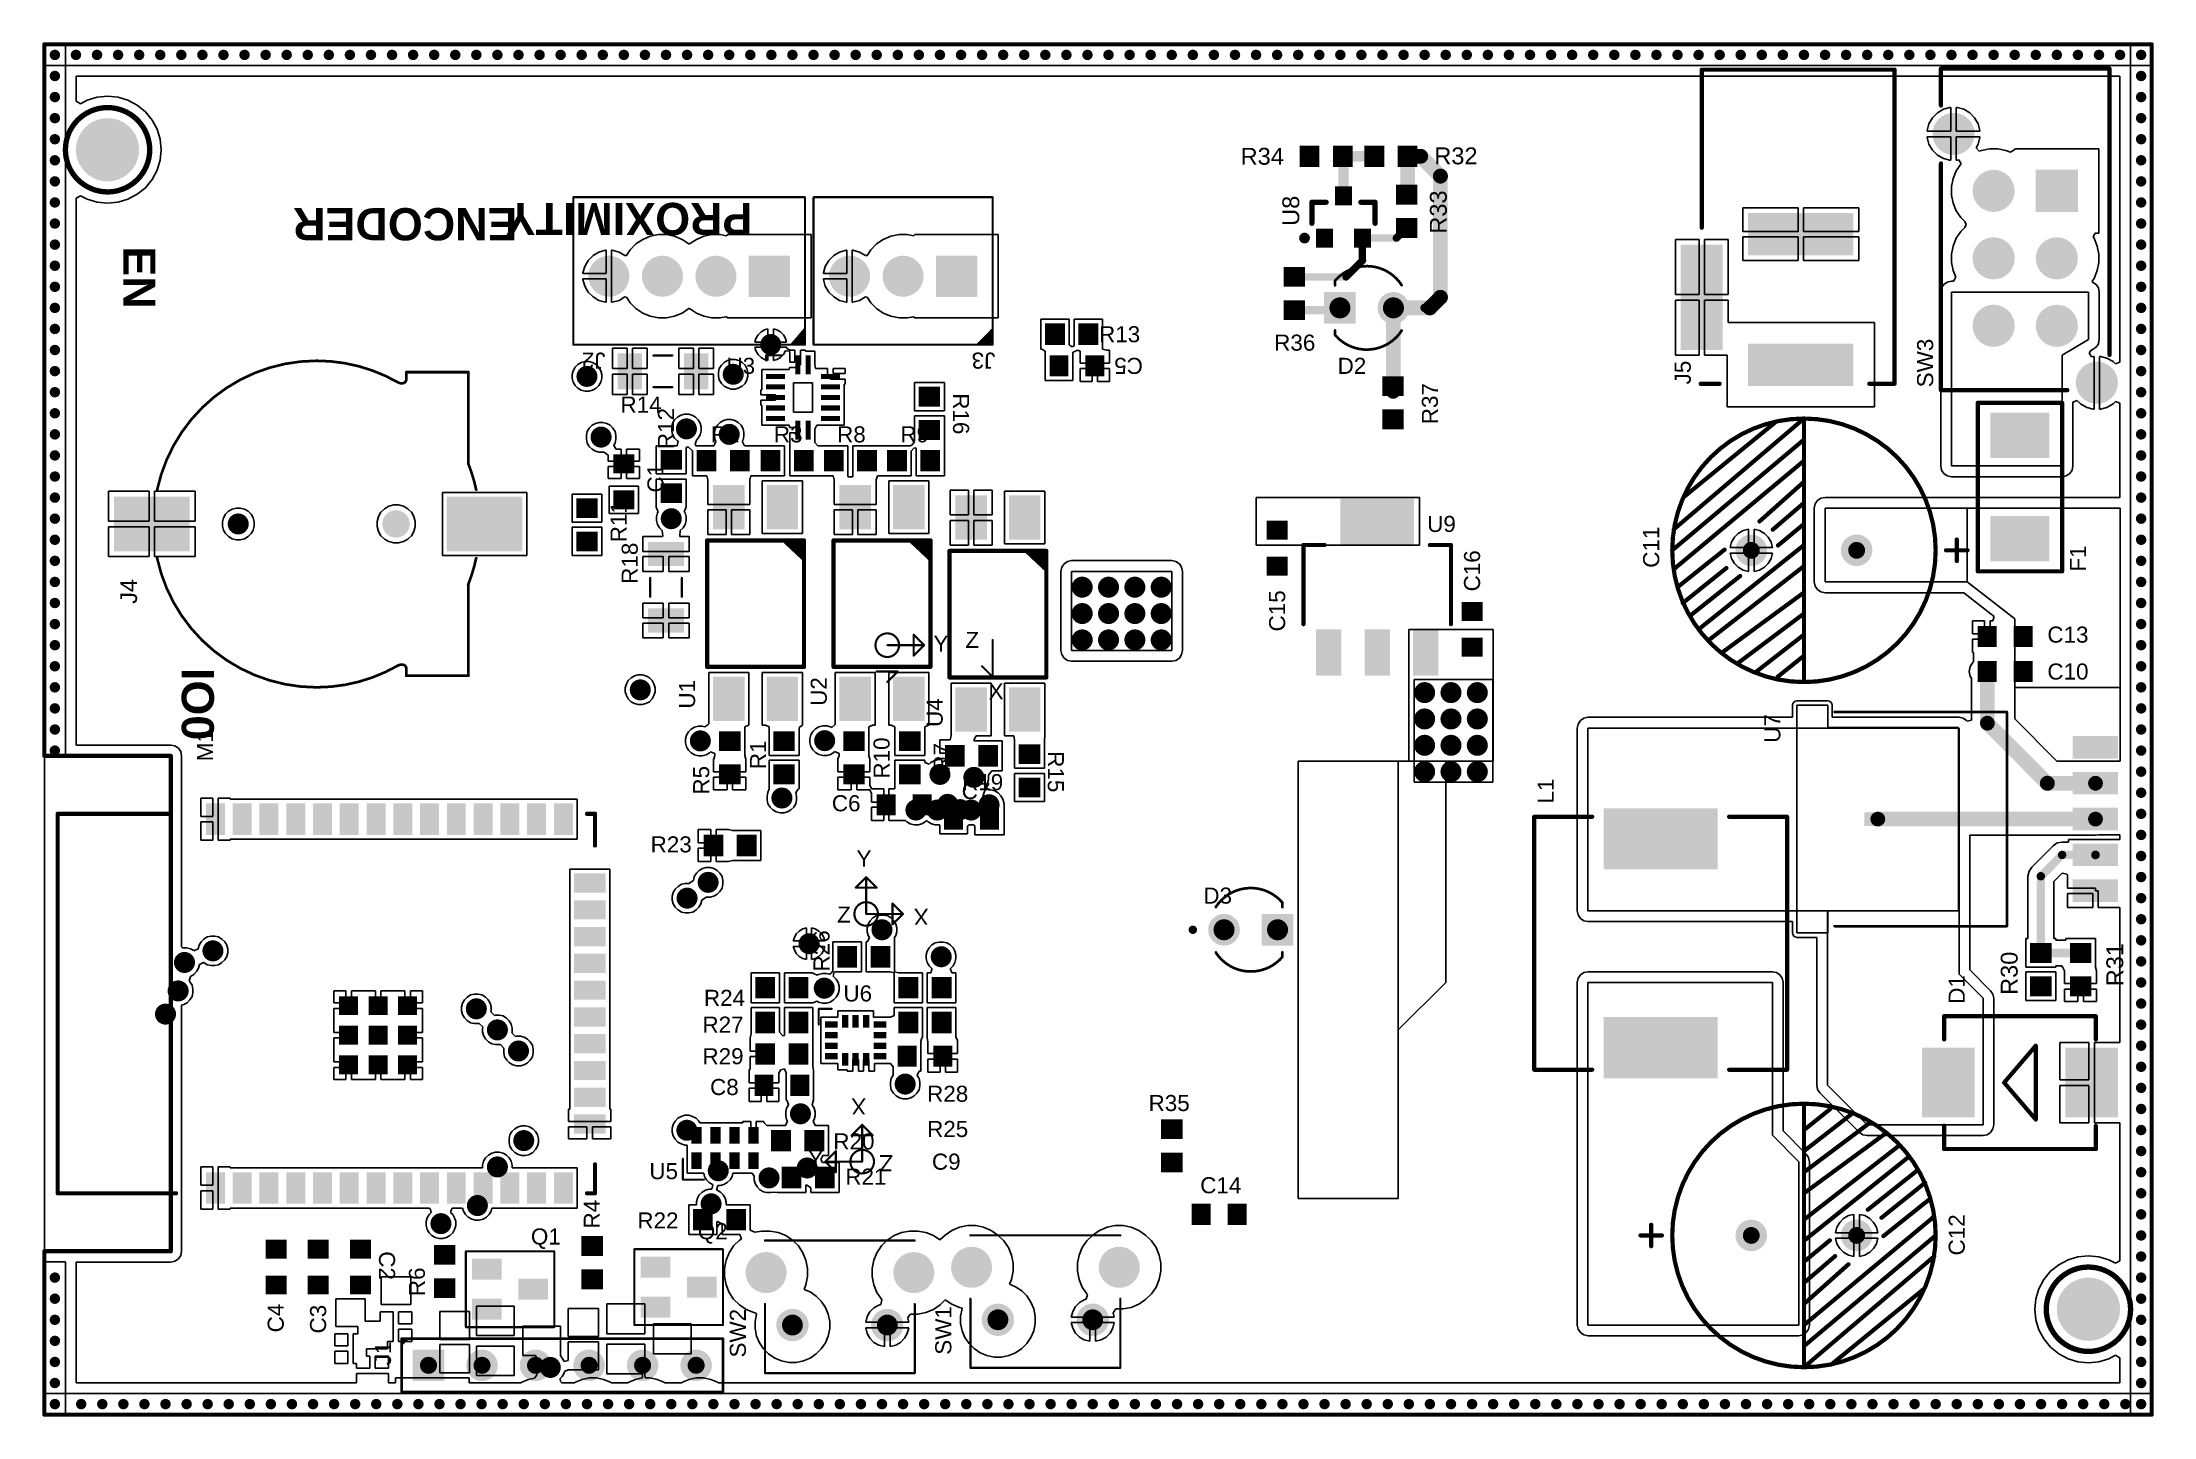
# Model space of a CAD drawing. Header units: inches. Extents: x 0 to 100, y 0 to 65.
import ezdxf

# ---------------------------------------------------------------- set-up
doc = ezdxf.new("R2010")
doc.units = ezdxf.units.IN
for name, color, linetype in [('Keep-Out Layer', 6, 'Continuous'), ('Multi-Layer', 9, 'Continuous'), ('Pad Holes', 156, 'Continuous'), ('Top Layer', 1, 'Continuous'), ('Top Overlay', 2, 'Continuous'), ('Via Holes', 16, 'Continuous')]:
    doc.layers.add(name, color=color, linetype=linetype)
doc.styles.add('Arial', font='', dxfattribs={"height": 0.2})
doc.styles.add('Arial_Bold', font='', dxfattribs={"height": 0.2})
doc.styles.get('Arial').set_extended_font_data('Arial')
doc.styles.get('Arial_Bold').set_extended_font_data('Arial', bold=True)

msp = doc.modelspace()

# ---------------------------------------------------------------- texts
at = {"layer": 'Top Overlay', "style": 'Arial'}
for s, height, p in [('R34', 0.8, (56.77, 59.29)), ('R32', 0.8, (65.96, 59.31)), ('R13', 0.762, (50.05, 50.87)), ('R36', 0.762, (58.36, 50.47)), ('U3', 0.762, (32.37, 49.37)), ('D2', 0.762, (61.37, 49.37)), ('R14', 0.762, (27.34, 47.53)), ('R2', 0.762, (31.62, 46.12)), ('R3', 0.762, (34.62, 46.12)), ('R8', 0.762, (37.62, 46.12)), ('R9', 0.762, (40.62, 46.12)), ('U9', 0.762, (65.62, 41.87)), ('Z', 0.762, (43.71, 36.37)), ('C13', 0.762, (95.05, 36.62)), ('Y', 0.762, (42.19, 36.19)), ('C10', 0.762, (95.05, 34.87)), ('X', 0.762, (44.81, 33.93)), ('R19', 0.762, (43.55, 29.62)), ('C6', 0.762, (37.37, 28.62)), ('C7', 0.762, (43.53, 29.2)), ('R23', 0.762, (28.77, 26.67)), ('Z', 0.762, (37.62, 23.34)), ('D3', 0.762, (55, 24.24)), ('R24', 0.762, (31.3, 19.39)), ('U6', 0.762, (37.92, 19.6)), ('R27', 0.762, (31.23, 18.12)), ('R29', 0.762, (31.23, 16.62)), ('C8', 0.762, (31.59, 15.16)), ('R28', 0.762, (41.89, 14.84)), ('R35', 0.762, (52.4, 14.4)), ('R20', 0.762, (37.44, 12.58)), ('R25', 0.762, (41.89, 13.17)), ('C9', 0.762, (42.12, 11.62)), ('U5', 0.762, (28.71, 11.17)), ('R21', 0.762, (38.01, 10.91)), ('C14', 0.762, (54.85, 10.5)), ('R22', 0.762, (28.14, 8.83)), ('Q2', 0.762, (31.01, 8.32)), ('Q1', 0.762, (23.09, 8.07))]:
    msp.add_text(s, height=height, dxfattribs=at).set_placement(p)
at = {"layer": 'Top Overlay'}
for s, height, rotation, style, p in [('ENCODER', 1.524, 180, 'Arial_Bold', (22.45, 57.23)), ('PROXIMITY', 1.524, 180, 'Arial_Bold', (33.6, 57.48)), ('U8', 0.8, 90, 'Arial', (59.55, 56.39)), ('R33', 0.8, 90, 'Arial', (66.55, 56.02)), ('EN', 1.524, 270, 'Arial_Bold', (3.75, 55.42)), ('J2', 0.762, 180, 'Arial', (26.63, 50.38)), ('J3', 0.762, 180, 'Arial', (45.13, 50.38)), ('C5', 0.762, 180, 'Arial', (52.13, 50.13)), ('SW3', 0.762, 90, 'Arial', (89.63, 48.73)), ('J5', 0.762, 90, 'Arial', (78.13, 48.87)), ('R16', 0.762, 270, 'Arial', (43.12, 48.45)), ('R37', 0.762, 90, 'Arial', (66.13, 46.98)), ('R12', 0.762, 90, 'Arial', (29.88, 45.8)), ('C1', 0.762, 90, 'Arial', (29.38, 43.74)), ('R11', 0.762, 90, 'Arial', (27.63, 41.38)), ('R18', 0.762, 90, 'Arial', (28.16, 39.41)), ('C11', 0.762, 90, 'Arial', (76.63, 40.17)), ('F1', 0.762, 90, 'Arial', (96.88, 39.99)), ('C16', 0.762, 90, 'Arial', (68.13, 39.05)), ('J4', 0.8, 90, 'Arial', (4.4, 38.46)), ('C15', 0.762, 90, 'Arial', (58.88, 37.15)), ('IO0', 1.524, 270, 'Arial_Bold', (6.52, 35.42)), ('U1', 0.762, 90, 'Arial', (30.88, 33.49)), ('U2', 0.762, 90, 'Arial', (37.13, 33.62)), ('U4', 0.762, 90, 'Arial', (42.63, 32.62)), ('U7', 0.762, 90, 'Arial', (82.38, 31.87)), ('M1', 0.762, 90, 'Arial', (8, 30.99)), ('R10', 0.762, 90, 'Arial', (40.11, 30.17)), ('R1', 0.762, 90, 'Arial', (34.25, 30.62)), ('R7', 0.762, 90, 'Arial', (42.96, 30.5)), ('R15', 0.762, 270, 'Arial', (47.62, 31.47)), ('R5', 0.762, 90, 'Arial', (31.55, 29.41)), ('L1', 0.762, 90, 'Arial', (71.63, 28.99)), ('R26', 0.762, 90, 'Arial', (37.26, 21.02)), ('R31', 0.8, 90, 'Arial', (98.65, 20.32)), ('R30', 0.8, 90, 'Arial', (93.64, 19.91)), ('D1', 0.762, 90, 'Arial', (91.13, 19.49)), ('X', 0.762, 180, 'Arial', (39, 15)), ('Y', 0.762, 360, 'Arial', (36.25, 11.75)), ('Z', 0.762, 180, 'Arial', (40.27, 12.31)), ('R4', 0.762, 90, 'Arial', (26.36, 8.83)), ('C12', 0.762, 90, 'Arial', (91.13, 7.55)), ('C2', 0.762, 270, 'Arial', (15.88, 7.75)), ('R6', 0.762, 90, 'Arial', (18.06, 5.62)), ('C4', 0.762, 90, 'Arial', (11.36, 3.9)), ('C3', 0.762, 90, 'Arial', (13.37, 3.85)), ('SW1', 0.762, 90, 'Arial', (43.04, 2.84)), ('SW2', 0.762, 90, 'Arial', (33.29, 2.71)), ('J1', 0.762, 90, 'Arial', (16.45, 2.34))]:
    msp.add_text(s, height=height, rotation=rotation, dxfattribs=dict(at, style=style)).set_placement(p)
at = {"layer": 'Top Overlay', "style": 'Arial', "text_generation_flag": 2}
for s, rotation, p in [('Y', 360, (39.25, 26)), ('X', 180, (41.25, 24))]:
    msp.add_text(s, height=0.762, rotation=rotation, dxfattribs=at).set_placement(p)

# ---------------------------------------------------------------- blocks, each defined once
blk = doc.blocks.new('RES_0603_313')
at = {"layer": 'Top Layer'}
for points in [[(-1.26, 0.51), (-0.32, 0.51), (-0.32, -0.51), (-1.26, -0.51)], [(0.32, 0.51), (1.26, 0.51), (1.26, -0.51), (0.32, -0.51)]]:
    blk.add_hatch(color=1, dxfattribs=at).paths.add_polyline_path(points)
blk = doc.blocks.new('XL4015_314')
at = {"layer": 'Top Layer'}
for points in [[(-6.34, 3.77), (-6.34, 2.7), (-8.5, 2.7), (-8.5, 3.77)], [(-6.34, 2.07), (-6.34, 1), (-8.5, 1), (-8.5, 2.07)], [(-6.34, 0.37), (-6.34, -0.7), (-8.5, -0.7), (-8.5, 0.37)], [(2.28, 0.16), (3.55, 0.16), (3.55, -0.48), (2.28, -0.48)], [(-6.34, -1.33), (-6.34, -2.4), (-8.5, -2.4), (-8.5, -1.33)], [(-6.34, -3.03), (-6.34, -4.1), (-8.5, -4.1), (-8.5, -3.03)]]:
    blk.add_hatch(color=1, dxfattribs=at).paths.add_polyline_path(points)
for p, q in [((5.28, 4.19), (5.28, 5.24)), ((5.28, 5.24), (6.75, 5.24)), ((6.75, 5.24), (6.75, -5.56)), ((-0.92, -4.51), (-0.92, 4.19)), ((-0.92, 4.19), (5.28, 4.19)), ((5.28, -4.51), (-0.92, -4.51)), ((5.28, -5.56), (5.28, -4.51)), ((6.75, -5.56), (5.28, -5.56))]:
    blk.add_line(p, q, dxfattribs=at)
at = {"layer": 'Top Overlay', "const_width": 0.127}
for points in [[(4.96, 4.92), (-3.22, 4.92)], [(-3.22, 4.92), (-3.22, -5.24)], [(4.96, -5.24), (-3.22, -5.24)]]:
    blk.add_lwpolyline(points, dxfattribs=at)
at = {"layer": 'Top Overlay', "const_width": 0.0635}
for points in [[(-3.25, 4.92, 1), (-3.19, 4.92, 1)], [(-3.25, 4.92, 1), (-3.19, 4.92, 1)], [(4.93, 4.92, 1), (4.99, 4.92, 1)], [(-3.25, -5.24, 1), (-3.19, -5.24, 1)], [(-3.25, -5.24, 1), (-3.19, -5.24, 1)], [(4.93, -5.24, 1), (4.99, -5.24, 1)]]:
    blk.add_lwpolyline(points, format="xyb", close=True, dxfattribs=at)
blk = doc.blocks.new('DIOM6959X26L_315')
at = {"layer": 'Top Layer'}
for points in [[(-4.65, -1.65), (-4.65, 1.65), (-2.15, 1.65), (-2.15, -1.65)], [(2.15, -1.65), (2.15, 1.65), (4.65, 1.65), (4.65, -1.65)]]:
    blk.add_hatch(color=1, dxfattribs=at).paths.add_polyline_path(points)
at = {"layer": 'Top Overlay', "const_width": 0.2}
for points in [[(-3.6, 2.05), (-3.6, 3.15)], [(-3.6, 3.15), (3.6, 3.15)], [(3.6, 2.05), (3.6, 3.15)], [(-0.75, 0), (0.75, 1.75)], [(0.75, -1.75), (0.75, 1.75)], [(-0.75, 0), (0.75, -1.75)], [(-3.6, -3.15), (-3.6, -2.05)], [(3.6, -3.15), (3.6, -2.05)], [(-3.6, -3.15), (3.6, -3.15)]]:
    blk.add_lwpolyline(points, dxfattribs=at)
at = {"layer": 'Top Overlay', "const_width": 0.1}
for points in [[(-3.65, 3.15, 1), (-3.55, 3.15, 1)], [(-3.65, 3.15, 1), (-3.55, 3.15, 1)], [(3.55, 3.15, 1), (3.65, 3.15, 1)], [(3.55, 3.15, 1), (3.65, 3.15, 1)], [(-3.65, 2.05, 1), (-3.55, 2.05, 1)], [(3.55, 2.05, 1), (3.65, 2.05, 1)], [(0.7, 1.75, 1), (0.8, 1.75, 1)], [(0.7, 1.75, 1), (0.8, 1.75, 1)], [(-0.8, 0, 1), (-0.7, 0, 1)], [(-0.8, 0, 1), (-0.7, 0, 1)], [(-3.65, -2.05, 1), (-3.55, -2.05, 1)], [(0.7, -1.75, 1), (0.8, -1.75, 1)], [(0.7, -1.75, 1), (0.8, -1.75, 1)], [(3.55, -2.05, 1), (3.65, -2.05, 1)], [(-3.65, -3.15, 1), (-3.55, -3.15, 1)], [(-3.65, -3.15, 1), (-3.55, -3.15, 1)], [(3.55, -3.15, 1), (3.65, -3.15, 1)], [(3.55, -3.15, 1), (3.65, -3.15, 1)]]:
    blk.add_lwpolyline(points, format="xyb", close=True, dxfattribs=at)
blk = doc.blocks.new('CAPC1608X10N_316')
at = {"layer": 'Top Layer'}
for points in [[(-1.3, -0.5), (-1.3, 0.5), (-0.4, 0.5), (-0.4, -0.5)], [(0.4, -0.5), (0.4, 0.5), (1.3, 0.5), (1.3, -0.5)]]:
    blk.add_hatch(color=1, dxfattribs=at).paths.add_polyline_path(points)
blk = doc.blocks.new('KLDX_0202_AC_317')
at = {"layer": 'Multi-Layer'}
for points in [[(-4.1, -0.15), (-4.1, 4.85), (-2.1, 4.85), (-2.1, -0.15)], [(2.1, -0.15), (2.1, 4.85), (4.1, 4.85), (4.1, -0.15)], [(2.4, -3.35), (-2.6, -3.35), (-2.6, -1.35), (2.4, -1.35)]]:
    blk.add_hatch(color=9, dxfattribs=at).paths.add_polyline_path(points)
at = {"layer": 'Pad Holes'}
for points in [[(2.6, 0.6), (2.6, 4.1), (3.6, 4.1), (3.6, 0.6)], [(-3.6, 0.85), (-3.6, 3.85), (-2.6, 3.85), (-2.6, 0.85)], [(1.4, -2.85), (-1.6, -2.85), (-1.6, -1.85), (1.4, -1.85)]]:
    blk.add_hatch(color=7, dxfattribs=at).paths.add_polyline_path(points)
at = {"layer": 'Top Layer'}
for points in [[(-4.1, -0.15), (-4.1, 4.85), (-2.1, 4.85), (-2.1, -0.15)], [(2.1, -0.15), (2.1, 4.85), (4.1, 4.85), (4.1, -0.15)], [(2.4, -3.35), (-2.6, -3.35), (-2.6, -1.35), (2.4, -1.35)]]:
    blk.add_hatch(color=1, dxfattribs=at).paths.add_polyline_path(points)
at = {"layer": 'Top Overlay', "const_width": 0.2}
for points in [[(-10.9, -2.35), (-10.9, 6.8)], [(4, 6.8), (-10.9, 6.8)], [(4, 5.6), (4, 6.8)], [(4, -2.4), (4, -1.5)], [(-3.4, -2.35), (-10.9, -2.35)]]:
    blk.add_lwpolyline(points, dxfattribs=at)
at = {"layer": 'Top Overlay', "const_width": 0.1}
for points in [[(-10.95, 6.8, 1), (-10.85, 6.8, 1)], [(-10.95, 6.8, 1), (-10.85, 6.8, 1)], [(3.95, 6.8, 1), (4.05, 6.8, 1)], [(3.95, 6.8, 1), (4.05, 6.8, 1)], [(3.95, 5.6, 1), (4.05, 5.6, 1)], [(3.95, -1.5, 1), (4.05, -1.5, 1)], [(-10.95, -2.35, 1), (-10.85, -2.35, 1)], [(-10.95, -2.35, 1), (-10.85, -2.35, 1)], [(-3.45, -2.35, 1), (-3.35, -2.35, 1)], [(3.95, -2.4, 1), (4.05, -2.4, 1)]]:
    blk.add_lwpolyline(points, format="xyb", close=True, dxfattribs=at)
blk = doc.blocks.new('ESP32_WROOM_32E_318')
at = {"layer": 'Top Layer'}
for points in [[(-9.5, 9.33), (-8, 9.33), (-8, 8.43), (-9.5, 8.43)], [(8, 9.33), (9.5, 9.33), (9.5, 8.43), (8, 8.43)], [(-9.5, 8.06), (-8, 8.06), (-8, 7.16), (-9.5, 7.16)], [(8, 8.06), (9.5, 8.06), (9.5, 7.16), (8, 7.16)], [(-9.5, 6.79), (-8, 6.79), (-8, 5.89), (-9.5, 5.89)], [(8, 6.79), (9.5, 6.79), (9.5, 5.89), (8, 5.89)], [(-9.5, 5.52), (-8, 5.52), (-8, 4.62), (-9.5, 4.62)], [(8, 5.52), (9.5, 5.52), (9.5, 4.62), (8, 4.62)], [(-9.5, 4.25), (-8, 4.25), (-8, 3.35), (-9.5, 3.35)], [(8, 4.25), (9.5, 4.25), (9.5, 3.35), (8, 3.35)], [(-3.35, 3.01), (-2.45, 3.01), (-2.45, 2.11), (-3.35, 2.11)], [(-1.95, 3.01), (-1.05, 3.01), (-1.05, 2.11), (-1.95, 2.11)], [(-0.55, 3.01), (0.35, 3.01), (0.35, 2.11), (-0.55, 2.11)], [(-9.5, 2.98), (-8, 2.98), (-8, 2.08), (-9.5, 2.08)], [(8, 2.98), (9.5, 2.98), (9.5, 2.08), (8, 2.08)], [(-9.5, 1.71), (-8, 1.71), (-8, 0.81), (-9.5, 0.81)], [(-3.35, 1.61), (-2.45, 1.61), (-2.45, 0.71), (-3.35, 0.71)], [(-1.95, 1.61), (-1.05, 1.61), (-1.05, 0.71), (-1.95, 0.71)], [(-0.55, 1.61), (0.35, 1.61), (0.35, 0.71), (-0.55, 0.71)], [(8, 1.71), (9.5, 1.71), (9.5, 0.81), (8, 0.81)], [(-9.5, 0.44), (-8, 0.44), (-8, -0.46), (-9.5, -0.46)], [(-3.35, 0.21), (-2.45, 0.21), (-2.45, -0.69), (-3.35, -0.69)], [(-1.95, 0.21), (-1.05, 0.21), (-1.05, -0.69), (-1.95, -0.69)], [(-0.55, 0.21), (0.35, 0.21), (0.35, -0.69), (-0.55, -0.69)], [(8, 0.44), (9.5, 0.44), (9.5, -0.46), (8, -0.46)], [(-9.5, -0.83), (-8, -0.83), (-8, -1.73), (-9.5, -1.73)], [(8, -0.83), (9.5, -0.83), (9.5, -1.73), (8, -1.73)], [(-9.5, -2.1), (-8, -2.1), (-8, -3), (-9.5, -3)], [(8, -2.1), (9.5, -2.1), (9.5, -3), (8, -3)], [(-9.5, -3.37), (-8, -3.37), (-8, -4.27), (-9.5, -4.27)], [(8, -3.37), (9.5, -3.37), (9.5, -4.27), (8, -4.27)], [(-9.5, -4.64), (-8, -4.64), (-8, -5.54), (-9.5, -5.54)], [(8, -4.64), (9.5, -4.64), (9.5, -5.54), (8, -5.54)], [(-9.5, -5.91), (-8, -5.91), (-8, -6.81), (-9.5, -6.81)], [(8, -5.91), (9.5, -5.91), (9.5, -6.81), (8, -6.81)], [(-9.5, -7.18), (-8, -7.18), (-8, -8.08), (-9.5, -8.08)], [(8, -7.18), (9.5, -7.18), (9.5, -8.08), (8, -8.08)], [(-6.17, -9.63), (-6.17, -8.13), (-5.26, -8.13), (-5.26, -9.63)], [(-4.9, -9.63), (-4.9, -8.13), (-3.99, -8.13), (-3.99, -9.63)], [(-3.63, -9.63), (-3.63, -8.13), (-2.72, -8.13), (-2.72, -9.63)], [(-2.36, -9.63), (-2.36, -8.13), (-1.45, -8.13), (-1.45, -9.63)], [(-1.09, -9.63), (-1.09, -8.13), (-0.18, -8.13), (-0.18, -9.63)], [(0.18, -9.63), (0.18, -8.13), (1.09, -8.13), (1.09, -9.63)], [(1.45, -9.63), (1.45, -8.13), (2.36, -8.13), (2.36, -9.63)], [(2.72, -9.63), (2.72, -8.13), (3.63, -8.13), (3.63, -9.63)], [(3.99, -9.63), (3.99, -8.13), (4.9, -8.13), (4.9, -9.63)], [(5.26, -9.63), (5.26, -8.13), (6.17, -8.13), (6.17, -9.63)]]:
    blk.add_hatch(color=1, dxfattribs=at).paths.add_polyline_path(points)
at = {"layer": 'Top Overlay', "const_width": 0.2}
for points in [[(-9, 16.37), (-9, 10.75)], [(-9, 16.37), (9, 16.37)], [(9, 16.37), (9, 11)], [(-9, -8.75), (-9, -9.13)], [(9, -8.75), (9, -9.13)], [(-9, -9.13), (-7.63, -9.13)], [(7.5, -9.13), (9, -9.13)]]:
    blk.add_lwpolyline(points, dxfattribs=at)
at = {"layer": 'Top Overlay', "const_width": 0.1}
for points in [[(-9.05, 16.37, 1), (-8.95, 16.37, 1)], [(-9.05, 16.37, 1), (-8.95, 16.37, 1)], [(8.95, 16.37, 1), (9.05, 16.37, 1)], [(8.95, 16.37, 1), (9.05, 16.37, 1)], [(8.95, 11, 1), (9.05, 11, 1)], [(-9.05, 10.75, 1), (-8.95, 10.75, 1)], [(-9.05, -8.75, 1), (-8.95, -8.75, 1)], [(8.95, -8.75, 1), (9.05, -8.75, 1)], [(-9.05, -9.13, 1), (-8.95, -9.13, 1)], [(-9.05, -9.13, 1), (-8.95, -9.13, 1)], [(-7.68, -9.13, 1), (-7.58, -9.13, 1)], [(7.45, -9.13, 1), (7.55, -9.13, 1)], [(8.95, -9.13, 1), (9.05, -9.13, 1)], [(8.95, -9.13, 1), (9.05, -9.13, 1)]]:
    blk.add_lwpolyline(points, format="xyb", close=True, dxfattribs=at)
blk = doc.blocks.new('PBH2U_319')
at = {"layer": 'Multi-Layer'}
h = blk.add_hatch(color=9, dxfattribs=at)
edge = h.paths.add_edge_path()
edge.add_arc((-3.4, 5.9), 1, 0, 360)
h = blk.add_hatch(color=9, dxfattribs=at)
edge = h.paths.add_edge_path()
edge.add_arc((-1.5, 3.2), 1, 0, 360)
h = blk.add_hatch(color=9, dxfattribs=at)
edge = h.paths.add_edge_path()
edge.add_arc((1.5, 3.2), 1, 0, 360)
h = blk.add_hatch(color=9, dxfattribs=at)
edge = h.paths.add_edge_path()
edge.add_arc((-1.5, 0), 1, 0, 360)
h = blk.add_hatch(color=9, dxfattribs=at)
edge = h.paths.add_edge_path()
edge.add_arc((1.5, 0), 1, 0, 360)
blk.add_hatch(color=9, dxfattribs=at).paths.add_polyline_path([(-0.5, -2.2), (-0.5, -4.2), (-2.5, -4.2), (-2.5, -2.2)])
h = blk.add_hatch(color=9, dxfattribs=at)
edge = h.paths.add_edge_path()
edge.add_arc((1.5, -3.2), 1, 0, 360)
h = blk.add_hatch(color=9, dxfattribs=at)
edge = h.paths.add_edge_path()
edge.add_arc((3.4, -5.9), 1, 0, 360)
at = {"layer": 'Pad Holes'}
h = blk.add_hatch(color=7, dxfattribs=at)
edge = h.paths.add_edge_path()
edge.add_arc((-3.4, 5.9), 0.65, 0, 360)
h = blk.add_hatch(color=7, dxfattribs=at)
edge = h.paths.add_edge_path()
edge.add_arc((-1.5, 3.2), 0.65, 0, 360)
h = blk.add_hatch(color=7, dxfattribs=at)
edge = h.paths.add_edge_path()
edge.add_arc((1.5, 3.2), 0.65, 0, 360)
h = blk.add_hatch(color=7, dxfattribs=at)
edge = h.paths.add_edge_path()
edge.add_arc((-1.5, 0), 0.65, 0, 360)
h = blk.add_hatch(color=7, dxfattribs=at)
edge = h.paths.add_edge_path()
edge.add_arc((1.5, 0), 0.65, 0, 360)
h = blk.add_hatch(color=7, dxfattribs=at)
edge = h.paths.add_edge_path()
edge.add_arc((-1.5, -3.2), 0.65, 0, 360)
h = blk.add_hatch(color=7, dxfattribs=at)
edge = h.paths.add_edge_path()
edge.add_arc((1.5, -3.2), 0.65, 0, 360)
h = blk.add_hatch(color=7, dxfattribs=at)
edge = h.paths.add_edge_path()
edge.add_arc((3.4, -5.9), 0.65, 0, 360)
at = {"layer": 'Top Layer'}
h = blk.add_hatch(color=1, dxfattribs=at)
edge = h.paths.add_edge_path()
edge.add_arc((-3.4, 5.9), 1, 0, 360)
h = blk.add_hatch(color=1, dxfattribs=at)
edge = h.paths.add_edge_path()
edge.add_arc((-1.5, 3.2), 1, 0, 360)
h = blk.add_hatch(color=1, dxfattribs=at)
edge = h.paths.add_edge_path()
edge.add_arc((1.5, 3.2), 1, 0, 360)
h = blk.add_hatch(color=1, dxfattribs=at)
edge = h.paths.add_edge_path()
edge.add_arc((-1.5, 0), 1, 0, 360)
h = blk.add_hatch(color=1, dxfattribs=at)
edge = h.paths.add_edge_path()
edge.add_arc((1.5, 0), 1, 0, 360)
blk.add_hatch(color=1, dxfattribs=at).paths.add_polyline_path([(-0.5, -2.2), (-0.5, -4.2), (-2.5, -4.2), (-2.5, -2.2)])
h = blk.add_hatch(color=1, dxfattribs=at)
edge = h.paths.add_edge_path()
edge.add_arc((1.5, -3.2), 1, 0, 360)
h = blk.add_hatch(color=1, dxfattribs=at)
edge = h.paths.add_edge_path()
edge.add_arc((3.4, -5.9), 1, 0, 360)
at = {"layer": 'Top Overlay', "const_width": 0.2}
for points in [[(-1.5, 6.25), (-2, 6.25)], [(4, 6.25), (-1.5, 6.25)], [(4, 6.25), (4, -3.25)], [(-4, 4.58), (-4, 3)], [(-4, 3), (-4, -9)], [(4, -3.25), (4, -4.5)], [(4, -7.25), (4, -9)], [(1.75, -9), (-4, -9)], [(4, -9), (1.75, -9)]]:
    blk.add_lwpolyline(points, dxfattribs=at)
at = {"layer": 'Top Overlay', "const_width": 0.1}
for points in [[(-2.05, 6.25, 1), (-1.95, 6.25, 1)], [(-1.55, 6.25, 1), (-1.45, 6.25, 1)], [(-1.55, 6.25, 1), (-1.45, 6.25, 1)], [(3.95, 6.25, 1), (4.05, 6.25, 1)], [(3.95, 6.25, 1), (4.05, 6.25, 1)], [(-4.05, 4.58, 1), (-3.95, 4.58, 1)], [(-4.05, 3, 1), (-3.95, 3, 1)], [(-4.05, 3, 1), (-3.95, 3, 1)], [(3.95, -3.25, 1), (4.05, -3.25, 1)], [(3.95, -3.25, 1), (4.05, -3.25, 1)], [(3.95, -4.5, 1), (4.05, -4.5, 1)], [(3.95, -7.25, 1), (4.05, -7.25, 1)], [(-4.05, -9, 1), (-3.95, -9, 1)], [(-4.05, -9, 1), (-3.95, -9, 1)], [(1.7, -9, 1), (1.8, -9, 1)], [(1.7, -9, 1), (1.8, -9, 1)], [(3.95, -9, 1), (4.05, -9, 1)], [(3.95, -9, 1), (4.05, -9, 1)]]:
    blk.add_lwpolyline(points, format="xyb", close=True, dxfattribs=at)
blk = doc.blocks.new('CAPC1608X10N_320')
at = {"layer": 'Top Layer'}
for points in [[(-1.3, -0.5), (-1.3, 0.5), (-0.4, 0.5), (-0.4, -0.5)], [(0.4, -0.5), (0.4, 0.5), (1.3, 0.5), (1.3, -0.5)]]:
    blk.add_hatch(color=1, dxfattribs=at).paths.add_polyline_path(points)
blk = doc.blocks.new('RES_0603_321')
at = {"layer": 'Top Layer'}
for points in [[(-1.26, 0.51), (-0.32, 0.51), (-0.32, -0.51), (-1.26, -0.51)], [(0.32, 0.51), (1.26, 0.51), (1.26, -0.51), (0.32, -0.51)]]:
    blk.add_hatch(color=1, dxfattribs=at).paths.add_polyline_path(points)
blk = doc.blocks.new('RES_0603_322')
at = {"layer": 'Top Layer'}
for points in [[(-1.26, 0.51), (-0.32, 0.51), (-0.32, -0.51), (-1.26, -0.51)], [(0.32, 0.51), (1.26, 0.51), (1.26, -0.51), (0.32, -0.51)]]:
    blk.add_hatch(color=1, dxfattribs=at).paths.add_polyline_path(points)
blk = doc.blocks.new('CAPC1608X10N_323')
at = {"layer": 'Top Layer'}
for points in [[(-1.3, -0.5), (-1.3, 0.5), (-0.4, 0.5), (-0.4, -0.5)], [(0.4, -0.5), (0.4, 0.5), (1.3, 0.5), (1.3, -0.5)]]:
    blk.add_hatch(color=1, dxfattribs=at).paths.add_polyline_path(points)
blk = doc.blocks.new('CAP_D12_5_H21_P5_324')
at = {"layer": 'Multi-Layer'}
h = blk.add_hatch(color=9, dxfattribs=at)
edge = h.paths.add_edge_path()
edge.add_arc((-2.5, 0), 0.75, 0, 360)
h = blk.add_hatch(color=9, dxfattribs=at)
edge = h.paths.add_edge_path()
edge.add_arc((2.5, 0), 0.75, 0, 360)
at = {"layer": 'Pad Holes'}
h = blk.add_hatch(color=7, dxfattribs=at)
edge = h.paths.add_edge_path()
edge.add_arc((-2.5, 0), 0.4, 0, 360)
h = blk.add_hatch(color=7, dxfattribs=at)
edge = h.paths.add_edge_path()
edge.add_arc((2.5, 0), 0.4, 0, 360)
at = {"layer": 'Top Layer'}
h = blk.add_hatch(color=1, dxfattribs=at)
edge = h.paths.add_edge_path()
edge.add_arc((-2.5, 0), 0.75, 0, 360)
h = blk.add_hatch(color=1, dxfattribs=at)
edge = h.paths.add_edge_path()
edge.add_arc((2.5, 0), 0.75, 0, 360)
at = {"layer": 'Top Overlay'}
for points, const_width in [([(6.25, 0, 1), (-6.25, 0, 1)], 0.2), ([(-0.05, 6.25, 1), (0.05, 6.25, 1)], 0.1), ([(1.2, 6, 1), (1.3, 6, 1)], 0.1), ([(-0.05, 5, 1), (0.05, 5, 1)], 0.1), ([(2.2, 5.75, 1), (2.3, 5.75, 1)], 0.1), ([(3.11, 5.37, 1), (3.21, 5.37, 1)], 0.1), ([(-0.05, 4, 1), (0.05, 4, 1)], 0.1), ([(3.85, 4.86, 1), (3.95, 4.86, 1)], 0.1), ([(4.45, 4.25, 1), (4.55, 4.25, 1)], 0.1), ([(-0.05, 3, 1), (0.05, 3, 1)], 0.1), ([(4.95, 3.75, 1), (5.05, 3.75, 1)], 0.1), ([(5.36, 3.11, 1), (5.46, 3.11, 1)], 0.1), ([(-0.05, 2, 1), (0.05, 2, 1)], 0.1), ([(5.7, 2.5, 1), (5.8, 2.5, 1)], 0.1), ([(2.98, 1.22, 1), (3.08, 1.22, 1)], 0.1), ([(5.95, 1.75, 1), (6.05, 1.75, 1)], 0.1), ([(-7.81, 0, 1), (-7.71, 0, 1)], 0.1), ([(-7.3, 0.51, 1), (-7.2, 0.51, 1)], 0.1), ([(-6.79, 0, 1), (-6.69, 0, 1)], 0.1), ([(-6.3, 0, 1), (-6.2, 0, 1)], 0.1), ([(-0.05, 0.75, 1), (0.05, 0.75, 1)], 0.1), ([(3.63, 0.84, 1), (3.73, 0.84, 1)], 0.1), ([(3.72, -0.03, 1), (3.82, -0.03, 1)], 0.1), ([(5.95, 0.75, 1), (6.05, 0.75, 1)], 0.1), ([(5.95, 0.75, 1), (6.05, 0.75, 1)], 0.1), ([(6.09, 0.88, 1), (6.19, 0.88, 1)], 0.1), ([(6.2, 0, 1), (6.3, 0, 1)], 0.1), ([(6.2, 0, 1), (6.3, 0, 1)], 0.1), ([(-7.3, -0.51, 1), (-7.2, -0.51, 1)], 0.1), ([(-0.05, -0.25, 1), (0.05, -0.25, 1)], 0.1), ([(1.18, -0.23, 1), (1.28, -0.23, 1)], 0.1), ([(1.43, -0.98, 1), (1.53, -0.98, 1)], 0.1), ([(6.13, -0.99, 1), (6.23, -0.99, 1)], 0.1), ([(-0.05, -1.25, 1), (0.05, -1.25, 1)], 0.1), ([(2.06, -1.37, 1), (2.16, -1.37, 1)], 0.1), ([(-0.05, -2.25, 1), (0.05, -2.25, 1)], 0.1), ([(5.65, -2.53, 1), (5.75, -2.53, 1)], 0.1), ([(-0.05, -3.25, 1), (0.05, -3.25, 1)], 0.1), ([(-0.05, -4.25, 1), (0.05, -4.25, 1)], 0.1), ([(-0.05, -5.25, 1), (0.05, -5.25, 1)], 0.1), ([(-0.05, -6.25, 1), (0.05, -6.25, 1)], 0.1), ([(-0.05, -6.25, 1), (0.05, -6.25, 1)], 0.1), ([(1.25, -6.12, 1), (1.35, -6.12, 1)], 0.1)]:
    blk.add_lwpolyline(points, format="xyb", close=True, dxfattribs=dict(at, const_width=const_width))
at = {"layer": 'Top Overlay', "const_width": 0.2}
for points in [[(0, -6.25), (0, 6.25)], [(0, 5), (1.25, 6)], [(0, 4), (2.25, 5.75)], [(0, 3), (3.16, 5.37)], [(0, 2), (3.9, 4.86)], [(0, 0.75), (4.5, 4.25)], [(0, -0.25), (5, 3.75)], [(3.03, 1.22), (5.41, 3.11)], [(3.68, 0.84), (5.75, 2.5)], [(3.77, -0.03), (6, 1.75)], [(-7.76, 0), (-6.74, 0)], [(-7.25, -0.51), (-7.25, 0.51)], [(0, -4.25), (6, 0.75)], [(0, -5.25), (6.25, 0)], [(6, 0.75), (6.14, 0.88)], [(0, -1.25), (1.23, -0.23)], [(0, -2.25), (1.48, -0.98)], [(0, -6.25), (6.18, -0.99)], [(0, -3.25), (2.11, -1.37)], [(1.3, -6.12), (5.7, -2.53)]]:
    blk.add_lwpolyline(points, dxfattribs=at)
blk = doc.blocks.new('IND_1212_325')
at = {"layer": 'Top Layer'}
for points in [[(-6.4, -2.7), (-6.4, 2.7), (-3.5, 2.7), (-3.5, -2.7)], [(3.5, -2.7), (3.5, 2.7), (6.4, 2.7), (6.4, -2.7)]]:
    blk.add_hatch(color=1, dxfattribs=at).paths.add_polyline_path(points)
at = {"layer": 'Top Overlay', "const_width": 0.2}
for points in [[(6, 6), (-6, 6)], [(-6, 3.25), (-6, 6)], [(6, 3.25), (6, 6)], [(-6, -6), (-6, -3.25)], [(6, -6), (6, -3.25)], [(6, -6), (-6, -6)]]:
    blk.add_lwpolyline(points, dxfattribs=at)
at = {"layer": 'Top Overlay', "const_width": 0.1}
for points in [[(-6.05, 6, 1), (-5.95, 6, 1)], [(-6.05, 6, 1), (-5.95, 6, 1)], [(5.95, 6, 1), (6.05, 6, 1)], [(5.95, 6, 1), (6.05, 6, 1)], [(-6.05, 3.25, 1), (-5.95, 3.25, 1)], [(5.95, 3.25, 1), (6.05, 3.25, 1)], [(-6.05, -3.25, 1), (-5.95, -3.25, 1)], [(5.95, -3.25, 1), (6.05, -3.25, 1)], [(-6.05, -6, 1), (-5.95, -6, 1)], [(-6.05, -6, 1), (-5.95, -6, 1)], [(5.95, -6, 1), (6.05, -6, 1)], [(5.95, -6, 1), (6.05, -6, 1)]]:
    blk.add_lwpolyline(points, format="xyb", close=True, dxfattribs=at)
blk = doc.blocks.new('CAP_D12_5_H21_P5_326')
at = {"layer": 'Multi-Layer'}
h = blk.add_hatch(color=9, dxfattribs=at)
edge = h.paths.add_edge_path()
edge.add_arc((-2.5, 0), 0.75, 0, 360)
h = blk.add_hatch(color=9, dxfattribs=at)
edge = h.paths.add_edge_path()
edge.add_arc((2.5, 0), 0.75, 0, 360)
at = {"layer": 'Pad Holes'}
h = blk.add_hatch(color=7, dxfattribs=at)
edge = h.paths.add_edge_path()
edge.add_arc((-2.5, 0), 0.4, 0, 360)
h = blk.add_hatch(color=7, dxfattribs=at)
edge = h.paths.add_edge_path()
edge.add_arc((2.5, 0), 0.4, 0, 360)
at = {"layer": 'Top Layer'}
h = blk.add_hatch(color=1, dxfattribs=at)
edge = h.paths.add_edge_path()
edge.add_arc((-2.5, 0), 0.75, 0, 360)
h = blk.add_hatch(color=1, dxfattribs=at)
edge = h.paths.add_edge_path()
edge.add_arc((2.5, 0), 0.75, 0, 360)
at = {"layer": 'Top Overlay'}
for points, const_width in [([(6.25, 0, 1), (-6.25, 0, 1)], 0.2), ([(-0.05, 6.25, 1), (0.05, 6.25, 1)], 0.1), ([(1.2, 6, 1), (1.3, 6, 1)], 0.1), ([(-0.05, 5, 1), (0.05, 5, 1)], 0.1), ([(2.2, 5.75, 1), (2.3, 5.75, 1)], 0.1), ([(3.11, 5.37, 1), (3.21, 5.37, 1)], 0.1), ([(-0.05, 4, 1), (0.05, 4, 1)], 0.1), ([(3.85, 4.86, 1), (3.95, 4.86, 1)], 0.1), ([(4.45, 4.25, 1), (4.55, 4.25, 1)], 0.1), ([(-0.05, 3, 1), (0.05, 3, 1)], 0.1), ([(4.95, 3.75, 1), (5.05, 3.75, 1)], 0.1), ([(5.36, 3.11, 1), (5.46, 3.11, 1)], 0.1), ([(-0.05, 2, 1), (0.05, 2, 1)], 0.1), ([(5.7, 2.5, 1), (5.8, 2.5, 1)], 0.1), ([(2.98, 1.22, 1), (3.08, 1.22, 1)], 0.1), ([(5.95, 1.75, 1), (6.05, 1.75, 1)], 0.1), ([(-7.81, 0, 1), (-7.71, 0, 1)], 0.1), ([(-7.3, 0.51, 1), (-7.2, 0.51, 1)], 0.1), ([(-6.79, 0, 1), (-6.69, 0, 1)], 0.1), ([(-6.3, 0, 1), (-6.2, 0, 1)], 0.1), ([(-0.05, 0.75, 1), (0.05, 0.75, 1)], 0.1), ([(3.63, 0.84, 1), (3.73, 0.84, 1)], 0.1), ([(3.72, -0.03, 1), (3.82, -0.03, 1)], 0.1), ([(5.95, 0.75, 1), (6.05, 0.75, 1)], 0.1), ([(5.95, 0.75, 1), (6.05, 0.75, 1)], 0.1), ([(6.09, 0.88, 1), (6.19, 0.88, 1)], 0.1), ([(6.2, 0, 1), (6.3, 0, 1)], 0.1), ([(6.2, 0, 1), (6.3, 0, 1)], 0.1), ([(-7.3, -0.51, 1), (-7.2, -0.51, 1)], 0.1), ([(-0.05, -0.25, 1), (0.05, -0.25, 1)], 0.1), ([(1.18, -0.23, 1), (1.28, -0.23, 1)], 0.1), ([(1.43, -0.98, 1), (1.53, -0.98, 1)], 0.1), ([(6.13, -0.99, 1), (6.23, -0.99, 1)], 0.1), ([(-0.05, -1.25, 1), (0.05, -1.25, 1)], 0.1), ([(2.06, -1.37, 1), (2.16, -1.37, 1)], 0.1), ([(-0.05, -2.25, 1), (0.05, -2.25, 1)], 0.1), ([(5.65, -2.53, 1), (5.75, -2.53, 1)], 0.1), ([(-0.05, -3.25, 1), (0.05, -3.25, 1)], 0.1), ([(-0.05, -4.25, 1), (0.05, -4.25, 1)], 0.1), ([(-0.05, -5.25, 1), (0.05, -5.25, 1)], 0.1), ([(-0.05, -6.25, 1), (0.05, -6.25, 1)], 0.1), ([(-0.05, -6.25, 1), (0.05, -6.25, 1)], 0.1), ([(1.25, -6.12, 1), (1.35, -6.12, 1)], 0.1)]:
    blk.add_lwpolyline(points, format="xyb", close=True, dxfattribs=dict(at, const_width=const_width))
at = {"layer": 'Top Overlay', "const_width": 0.2}
for points in [[(0, 6.25), (0, -6.25)], [(1.25, 6), (0, 5)], [(2.25, 5.75), (0, 4)], [(3.16, 5.37), (0, 3)], [(3.9, 4.86), (0, 2)], [(4.5, 4.25), (0, 0.75)], [(5, 3.75), (0, -0.25)], [(5.41, 3.11), (3.03, 1.22)], [(5.75, 2.5), (3.68, 0.84)], [(6, 1.75), (3.77, -0.03)], [(-6.74, 0), (-7.76, 0)], [(-7.25, 0.51), (-7.25, -0.51)], [(6, 0.75), (0, -4.25)], [(6.25, 0), (0, -5.25)], [(6.14, 0.88), (6, 0.75)], [(1.23, -0.23), (0, -1.25)], [(1.48, -0.98), (0, -2.25)], [(6.18, -0.99), (0, -6.25)], [(2.11, -1.37), (0, -3.25)], [(5.7, -2.53), (1.3, -6.12)]]:
    blk.add_lwpolyline(points, dxfattribs=at)
blk = doc.blocks.new('CAPC1608X10N_327')
at = {"layer": 'Top Layer'}
for points in [[(-1.3, -0.5), (-1.3, 0.5), (-0.4, 0.5), (-0.4, -0.5)], [(0.4, -0.5), (0.4, 0.5), (1.3, 0.5), (1.3, -0.5)]]:
    blk.add_hatch(color=1, dxfattribs=at).paths.add_polyline_path(points)
blk = doc.blocks.new('RESC3115X06N_328')
at = {"layer": 'Top Layer'}
for points in [[(-2.15, -0.85), (-2.15, 0.85), (-1, 0.85), (-1, -0.85)], [(1, -0.85), (1, 0.85), (2.15, 0.85), (2.15, -0.85)]]:
    blk.add_hatch(color=1, dxfattribs=at).paths.add_polyline_path(points)
at = {"layer": 'Top Overlay', "const_width": 0.1}
for points in [[(-0.45, 0.75), (0.45, 0.75)], [(-0.45, -0.75), (0.45, -0.75)]]:
    blk.add_lwpolyline(points, dxfattribs=at)
at = {"layer": 'Top Overlay', "const_width": 0.05}
for points in [[(-0.48, 0.75, 1), (-0.43, 0.75, 1)], [(0.43, 0.75, 1), (0.47, 0.75, 1)], [(-0.48, -0.75, 1), (-0.43, -0.75, 1)], [(0.43, -0.75, 1), (0.47, -0.75, 1)]]:
    blk.add_lwpolyline(points, format="xyb", close=True, dxfattribs=at)
blk = doc.blocks.new('RESC3115X06N_329')
at = {"layer": 'Top Layer'}
for points in [[(-2.15, -0.85), (-2.15, 0.85), (-1, 0.85), (-1, -0.85)], [(1, -0.85), (1, 0.85), (2.15, 0.85), (2.15, -0.85)]]:
    blk.add_hatch(color=1, dxfattribs=at).paths.add_polyline_path(points)
at = {"layer": 'Top Overlay', "const_width": 0.1}
for points in [[(-0.45, 0.75), (0.45, 0.75)], [(-0.45, -0.75), (0.45, -0.75)]]:
    blk.add_lwpolyline(points, dxfattribs=at)
at = {"layer": 'Top Overlay', "const_width": 0.05}
for points in [[(-0.48, 0.75, 1), (-0.43, 0.75, 1)], [(0.43, 0.75, 1), (0.47, 0.75, 1)], [(-0.48, -0.75, 1), (-0.43, -0.75, 1)], [(0.43, -0.75, 1), (0.47, -0.75, 1)]]:
    blk.add_lwpolyline(points, format="xyb", close=True, dxfattribs=at)
blk = doc.blocks.new('74LVC125ABQ_331')
at = {"layer": 'Top Layer'}
for points in [[(-1.12, 0.85), (-1.12, 1.75), (-0.88, 1.75), (-0.88, 0.85)], [(-0.62, 0.85), (-0.62, 1.75), (-0.38, 1.75), (-0.38, 0.85)], [(-0.12, 0.85), (-0.12, 1.75), (0.12, 1.75), (0.12, 0.85)], [(0.38, 0.85), (0.38, 1.75), (0.62, 1.75), (0.62, 0.85)], [(0.88, 0.85), (0.88, 1.75), (1.12, 1.75), (1.12, 0.85)], [(-2, 0.37), (-1.1, 0.37), (-1.1, 0.13), (-2, 0.13)], [(1.1, 0.37), (2, 0.37), (2, 0.13), (1.1, 0.13)], [(-2, -0.13), (-1.1, -0.13), (-1.1, -0.37), (-2, -0.37)], [(-1.12, -1.75), (-1.12, -0.85), (-0.88, -0.85), (-0.88, -1.75)], [(-0.62, -1.75), (-0.62, -0.85), (-0.38, -0.85), (-0.38, -1.75)], [(-0.12, -1.75), (-0.12, -0.85), (0.12, -0.85), (0.12, -1.75)], [(0.38, -1.75), (0.38, -0.85), (0.62, -0.85), (0.62, -1.75)], [(0.88, -1.75), (0.88, -0.85), (1.12, -0.85), (1.12, -1.75)], [(1.1, -0.13), (2, -0.13), (2, -0.37), (1.1, -0.37)]]:
    blk.add_hatch(color=1, dxfattribs=at).paths.add_polyline_path(points)
for p, q in [((-0.7, 0.45), (-0.7, -0.45)), ((0.7, 0.45), (-0.7, 0.45)), ((0.7, -0.45), (0.7, 0.45)), ((-0.7, -0.45), (0.7, -0.45))]:
    blk.add_line(p, q, dxfattribs=at)
at = {"layer": 'Top Overlay', "const_width": 0.1}
for points in [[(-2, -1.75), (-2, -1)], [(-1.75, -1.75), (-2, -1.75)]]:
    blk.add_lwpolyline(points, dxfattribs=at)
at = {"layer": 'Top Overlay', "const_width": 0.05}
for points in [[(-2.02, -1, 1), (-1.98, -1, 1)], [(-2.02, -1.75, 1), (-1.98, -1.75, 1)], [(-2.02, -1.75, 1), (-1.98, -1.75, 1)], [(-1.77, -1.75, 1), (-1.73, -1.75, 1)]]:
    blk.add_lwpolyline(points, format="xyb", close=True, dxfattribs=at)
blk = doc.blocks.new('FOD817A3SD_332')
at = {"layer": 'Top Layer'}
for points in [[(-5.6, 2.02), (-3.5, 2.02), (-3.5, 0.52), (-5.6, 0.52)], [(3.5, 2.02), (5.6, 2.02), (5.6, 0.52), (3.5, 0.52)], [(-5.6, -0.52), (-3.5, -0.52), (-3.5, -2.02), (-5.6, -2.02)], [(3.5, -0.52), (5.6, -0.52), (5.6, -2.02), (3.5, -2.02)]]:
    blk.add_hatch(color=1, dxfattribs=at).paths.add_polyline_path(points)
at = {"layer": 'Top Overlay'}
for points, const_width in [([(-2.97, -2.3), (-2.97, 2.3)], 0.2), ([(3.03, 2.3), (-2.97, 2.3)], 0.2), ([(-3, 1.34), (-2.14, 2.26)], 0.1), ([(-2.99, 1.38), (-2.96, 2.2)], 0.1), ([(-2.96, 1.29), (-2.07, 2.24)], 0.1), ([(-2.92, 1.42), (-2.96, 2.2)], 0.1), ([(-2.92, 1.42), (-2.88, 2.21)], 0.1), ([(-2.88, 1.44), (-2.88, 2.21)], 0.1), ([(-2.88, 1.44), (-2.81, 2.18)], 0.1), ([(-2.79, 1.56), (-2.81, 2.18)], 0.1), ([(-2.79, 1.56), (-2.74, 2.25)], 0.1), ([(-2.72, 1.66), (-2.74, 2.25)], 0.1), ([(-2.72, 1.66), (-2.66, 2.24)], 0.1), ([(-2.66, 1.72), (-2.66, 2.24)], 0.1), ([(-2.66, 1.72), (-2.62, 2.22)], 0.1), ([(-2.59, 1.76), (-2.62, 2.22)], 0.1), ([(-2.59, 1.76), (-2.54, 2.24)], 0.1), ([(-2.51, 1.84), (-2.54, 2.24)], 0.1), ([(-2.52, 1.89), (-2.41, 1.96)], 0.1), ([(-2.51, 1.84), (-2.49, 2.28)], 0.1), ([(-2.43, 1.95), (-2.49, 2.28)], 0.1), ([(-2.43, 1.95), (-2.42, 2.24)], 0.1), ([(-2.37, 1.99), (-2.42, 2.24)], 0.1), ([(-2.41, 1.96), (-2.25, 2.12)], 0.1), ([(-2.37, 1.99), (-2.33, 2.25)], 0.1), ([(-2.3, 2.06), (-2.33, 2.25)], 0.1), ([(-2.3, 2.06), (-2.25, 2.24)], 0.1), ([(-2.18, 2.23), (-2.25, 2.24)], 0.1), ([(-2.25, 2.12), (-2.19, 2.2)], 0.1), ([(-2.19, 2.2), (-2.18, 2.23)], 0.1), ([(3.03, -2.3), (3.03, 2.3)], 0.2), ([(-2.62, 1.81), (-2.52, 1.89)], 0.1), ([(3.03, -2.3), (-2.97, -2.3)], 0.2)]:
    blk.add_lwpolyline(points, dxfattribs=dict(at, const_width=const_width))
for points, const_width in [([(-3.02, 2.3, 1), (-2.92, 2.3, 1)], 0.1), ([(-3.02, 2.3, 1), (-2.92, 2.3, 1)], 0.1), ([(-2.98, 2.2, 1), (-2.93, 2.2, 1)], 0.05), ([(-2.98, 2.2, 1), (-2.93, 2.2, 1)], 0.05), ([(-2.91, 2.21, 1), (-2.86, 2.21, 1)], 0.05), ([(-2.91, 2.21, 1), (-2.86, 2.21, 1)], 0.05), ([(-2.84, 2.18, 1), (-2.79, 2.18, 1)], 0.05), ([(-2.84, 2.18, 1), (-2.79, 2.18, 1)], 0.05), ([(-2.77, 2.25, 1), (-2.72, 2.25, 1)], 0.05), ([(-2.77, 2.25, 1), (-2.72, 2.25, 1)], 0.05), ([(-2.69, 2.24, 1), (-2.64, 2.24, 1)], 0.05), ([(-2.69, 2.24, 1), (-2.64, 2.24, 1)], 0.05), ([(-2.65, 2.22, 1), (-2.6, 2.22, 1)], 0.05), ([(-2.65, 2.22, 1), (-2.6, 2.22, 1)], 0.05), ([(-2.56, 2.24, 1), (-2.51, 2.24, 1)], 0.05), ([(-2.56, 2.24, 1), (-2.51, 2.24, 1)], 0.05), ([(-2.52, 2.28, 1), (-2.47, 2.28, 1)], 0.05), ([(-2.52, 2.28, 1), (-2.47, 2.28, 1)], 0.05), ([(-2.45, 2.24, 1), (-2.4, 2.24, 1)], 0.05), ([(-2.45, 2.24, 1), (-2.4, 2.24, 1)], 0.05), ([(-2.44, 1.96, 1), (-2.39, 1.96, 1)], 0.05), ([(-2.44, 1.96, 1), (-2.39, 1.96, 1)], 0.05), ([(-2.39, 1.99, 1), (-2.34, 1.99, 1)], 0.05), ([(-2.39, 1.99, 1), (-2.34, 1.99, 1)], 0.05), ([(-2.36, 2.25, 1), (-2.31, 2.25, 1)], 0.05), ([(-2.36, 2.25, 1), (-2.31, 2.25, 1)], 0.05), ([(-2.33, 2.06, 1), (-2.28, 2.06, 1)], 0.05), ([(-2.33, 2.06, 1), (-2.28, 2.06, 1)], 0.05), ([(-2.27, 2.24, 1), (-2.22, 2.24, 1)], 0.05), ([(-2.27, 2.24, 1), (-2.22, 2.24, 1)], 0.05), ([(-2.28, 2.12, 1), (-2.23, 2.12, 1)], 0.05), ([(-2.28, 2.12, 1), (-2.23, 2.12, 1)], 0.05), ([(-2.22, 2.2, 1), (-2.17, 2.2, 1)], 0.05), ([(-2.22, 2.2, 1), (-2.17, 2.2, 1)], 0.05), ([(-2.21, 2.23, 1), (-2.16, 2.23, 1)], 0.05), ([(-2.21, 2.23, 1), (-2.16, 2.23, 1)], 0.05), ([(-2.17, 2.26, 1), (-2.12, 2.26, 1)], 0.05), ([(-2.09, 2.24, 1), (-2.04, 2.24, 1)], 0.05), ([(2.98, 2.3, 1), (3.08, 2.3, 1)], 0.1), ([(2.98, 2.3, 1), (3.08, 2.3, 1)], 0.1), ([(-3.03, 1.34, 1), (-2.98, 1.34, 1)], 0.05), ([(-3.02, 1.38, 1), (-2.97, 1.38, 1)], 0.05), ([(-2.98, 1.29, 1), (-2.93, 1.29, 1)], 0.05), ([(-2.95, 1.42, 1), (-2.9, 1.42, 1)], 0.05), ([(-2.95, 1.42, 1), (-2.9, 1.42, 1)], 0.05), ([(-2.91, 1.44, 1), (-2.86, 1.44, 1)], 0.05), ([(-2.91, 1.44, 1), (-2.86, 1.44, 1)], 0.05), ([(-2.82, 1.56, 1), (-2.77, 1.56, 1)], 0.05), ([(-2.82, 1.56, 1), (-2.77, 1.56, 1)], 0.05), ([(-2.74, 1.66, 1), (-2.69, 1.66, 1)], 0.05), ([(-2.74, 1.66, 1), (-2.69, 1.66, 1)], 0.05), ([(-2.69, 1.72, 1), (-2.64, 1.72, 1)], 0.05), ([(-2.69, 1.72, 1), (-2.64, 1.72, 1)], 0.05), ([(-2.64, 1.81, 1), (-2.59, 1.81, 1)], 0.05), ([(-2.62, 1.76, 1), (-2.57, 1.76, 1)], 0.05), ([(-2.62, 1.76, 1), (-2.57, 1.76, 1)], 0.05), ([(-2.55, 1.89, 1), (-2.5, 1.89, 1)], 0.05), ([(-2.55, 1.89, 1), (-2.5, 1.89, 1)], 0.05), ([(-2.54, 1.84, 1), (-2.49, 1.84, 1)], 0.05), ([(-2.54, 1.84, 1), (-2.49, 1.84, 1)], 0.05), ([(-2.46, 1.95, 1), (-2.41, 1.95, 1)], 0.05), ([(-2.46, 1.95, 1), (-2.41, 1.95, 1)], 0.05), ([(-3.02, -2.3, 1), (-2.92, -2.3, 1)], 0.1), ([(-3.02, -2.3, 1), (-2.92, -2.3, 1)], 0.1), ([(2.98, -2.3, 1), (3.08, -2.3, 1)], 0.1), ([(2.98, -2.3, 1), (3.08, -2.3, 1)], 0.1)]:
    blk.add_lwpolyline(points, format="xyb", close=True, dxfattribs=dict(at, const_width=const_width))
blk = doc.blocks.new('FOD817A3SD_333')
at = {"layer": 'Top Layer'}
for points in [[(-5.6, 2.02), (-3.5, 2.02), (-3.5, 0.52), (-5.6, 0.52)], [(3.5, 2.02), (5.6, 2.02), (5.6, 0.52), (3.5, 0.52)], [(-5.6, -0.52), (-3.5, -0.52), (-3.5, -2.02), (-5.6, -2.02)], [(3.5, -0.52), (5.6, -0.52), (5.6, -2.02), (3.5, -2.02)]]:
    blk.add_hatch(color=1, dxfattribs=at).paths.add_polyline_path(points)
at = {"layer": 'Top Overlay'}
for points, const_width in [([(-2.97, -2.3), (-2.97, 2.3)], 0.2), ([(3.03, 2.3), (-2.97, 2.3)], 0.2), ([(-3, 1.34), (-2.14, 2.26)], 0.1), ([(-2.99, 1.38), (-2.96, 2.2)], 0.1), ([(-2.96, 1.29), (-2.07, 2.24)], 0.1), ([(-2.92, 1.42), (-2.96, 2.2)], 0.1), ([(-2.92, 1.42), (-2.88, 2.21)], 0.1), ([(-2.88, 1.44), (-2.88, 2.21)], 0.1), ([(-2.88, 1.44), (-2.81, 2.18)], 0.1), ([(-2.79, 1.56), (-2.81, 2.18)], 0.1), ([(-2.79, 1.56), (-2.74, 2.25)], 0.1), ([(-2.72, 1.66), (-2.74, 2.25)], 0.1), ([(-2.72, 1.66), (-2.66, 2.24)], 0.1), ([(-2.66, 1.72), (-2.66, 2.24)], 0.1), ([(-2.66, 1.72), (-2.62, 2.22)], 0.1), ([(-2.59, 1.76), (-2.62, 2.22)], 0.1), ([(-2.59, 1.76), (-2.54, 2.24)], 0.1), ([(-2.51, 1.84), (-2.54, 2.24)], 0.1), ([(-2.52, 1.89), (-2.41, 1.96)], 0.1), ([(-2.51, 1.84), (-2.49, 2.28)], 0.1), ([(-2.43, 1.95), (-2.49, 2.28)], 0.1), ([(-2.43, 1.95), (-2.42, 2.24)], 0.1), ([(-2.37, 1.99), (-2.42, 2.24)], 0.1), ([(-2.41, 1.96), (-2.25, 2.12)], 0.1), ([(-2.37, 1.99), (-2.33, 2.25)], 0.1), ([(-2.3, 2.06), (-2.33, 2.25)], 0.1), ([(-2.3, 2.06), (-2.25, 2.24)], 0.1), ([(-2.18, 2.23), (-2.25, 2.24)], 0.1), ([(-2.25, 2.12), (-2.19, 2.2)], 0.1), ([(-2.19, 2.2), (-2.18, 2.23)], 0.1), ([(3.03, -2.3), (3.03, 2.3)], 0.2), ([(-2.62, 1.81), (-2.52, 1.89)], 0.1), ([(3.03, -2.3), (-2.97, -2.3)], 0.2)]:
    blk.add_lwpolyline(points, dxfattribs=dict(at, const_width=const_width))
for points, const_width in [([(-3.02, 2.3, 1), (-2.92, 2.3, 1)], 0.1), ([(-3.02, 2.3, 1), (-2.92, 2.3, 1)], 0.1), ([(-2.98, 2.2, 1), (-2.93, 2.2, 1)], 0.05), ([(-2.98, 2.2, 1), (-2.93, 2.2, 1)], 0.05), ([(-2.91, 2.21, 1), (-2.86, 2.21, 1)], 0.05), ([(-2.91, 2.21, 1), (-2.86, 2.21, 1)], 0.05), ([(-2.84, 2.18, 1), (-2.79, 2.18, 1)], 0.05), ([(-2.84, 2.18, 1), (-2.79, 2.18, 1)], 0.05), ([(-2.77, 2.25, 1), (-2.72, 2.25, 1)], 0.05), ([(-2.77, 2.25, 1), (-2.72, 2.25, 1)], 0.05), ([(-2.69, 2.24, 1), (-2.64, 2.24, 1)], 0.05), ([(-2.69, 2.24, 1), (-2.64, 2.24, 1)], 0.05), ([(-2.65, 2.22, 1), (-2.6, 2.22, 1)], 0.05), ([(-2.65, 2.22, 1), (-2.6, 2.22, 1)], 0.05), ([(-2.56, 2.24, 1), (-2.51, 2.24, 1)], 0.05), ([(-2.56, 2.24, 1), (-2.51, 2.24, 1)], 0.05), ([(-2.52, 2.28, 1), (-2.47, 2.28, 1)], 0.05), ([(-2.52, 2.28, 1), (-2.47, 2.28, 1)], 0.05), ([(-2.45, 2.24, 1), (-2.4, 2.24, 1)], 0.05), ([(-2.45, 2.24, 1), (-2.4, 2.24, 1)], 0.05), ([(-2.44, 1.96, 1), (-2.39, 1.96, 1)], 0.05), ([(-2.44, 1.96, 1), (-2.39, 1.96, 1)], 0.05), ([(-2.39, 1.99, 1), (-2.34, 1.99, 1)], 0.05), ([(-2.39, 1.99, 1), (-2.34, 1.99, 1)], 0.05), ([(-2.36, 2.25, 1), (-2.31, 2.25, 1)], 0.05), ([(-2.36, 2.25, 1), (-2.31, 2.25, 1)], 0.05), ([(-2.33, 2.06, 1), (-2.28, 2.06, 1)], 0.05), ([(-2.33, 2.06, 1), (-2.28, 2.06, 1)], 0.05), ([(-2.27, 2.24, 1), (-2.22, 2.24, 1)], 0.05), ([(-2.27, 2.24, 1), (-2.22, 2.24, 1)], 0.05), ([(-2.28, 2.12, 1), (-2.23, 2.12, 1)], 0.05), ([(-2.28, 2.12, 1), (-2.23, 2.12, 1)], 0.05), ([(-2.22, 2.2, 1), (-2.17, 2.2, 1)], 0.05), ([(-2.22, 2.2, 1), (-2.17, 2.2, 1)], 0.05), ([(-2.21, 2.23, 1), (-2.16, 2.23, 1)], 0.05), ([(-2.21, 2.23, 1), (-2.16, 2.23, 1)], 0.05), ([(-2.17, 2.26, 1), (-2.12, 2.26, 1)], 0.05), ([(-2.09, 2.24, 1), (-2.04, 2.24, 1)], 0.05), ([(2.98, 2.3, 1), (3.08, 2.3, 1)], 0.1), ([(2.98, 2.3, 1), (3.08, 2.3, 1)], 0.1), ([(-3.03, 1.34, 1), (-2.98, 1.34, 1)], 0.05), ([(-3.02, 1.38, 1), (-2.97, 1.38, 1)], 0.05), ([(-2.98, 1.29, 1), (-2.93, 1.29, 1)], 0.05), ([(-2.95, 1.42, 1), (-2.9, 1.42, 1)], 0.05), ([(-2.95, 1.42, 1), (-2.9, 1.42, 1)], 0.05), ([(-2.91, 1.44, 1), (-2.86, 1.44, 1)], 0.05), ([(-2.91, 1.44, 1), (-2.86, 1.44, 1)], 0.05), ([(-2.82, 1.56, 1), (-2.77, 1.56, 1)], 0.05), ([(-2.82, 1.56, 1), (-2.77, 1.56, 1)], 0.05), ([(-2.74, 1.66, 1), (-2.69, 1.66, 1)], 0.05), ([(-2.74, 1.66, 1), (-2.69, 1.66, 1)], 0.05), ([(-2.69, 1.72, 1), (-2.64, 1.72, 1)], 0.05), ([(-2.69, 1.72, 1), (-2.64, 1.72, 1)], 0.05), ([(-2.64, 1.81, 1), (-2.59, 1.81, 1)], 0.05), ([(-2.62, 1.76, 1), (-2.57, 1.76, 1)], 0.05), ([(-2.62, 1.76, 1), (-2.57, 1.76, 1)], 0.05), ([(-2.55, 1.89, 1), (-2.5, 1.89, 1)], 0.05), ([(-2.55, 1.89, 1), (-2.5, 1.89, 1)], 0.05), ([(-2.54, 1.84, 1), (-2.49, 1.84, 1)], 0.05), ([(-2.54, 1.84, 1), (-2.49, 1.84, 1)], 0.05), ([(-2.46, 1.95, 1), (-2.41, 1.95, 1)], 0.05), ([(-2.46, 1.95, 1), (-2.41, 1.95, 1)], 0.05), ([(-3.02, -2.3, 1), (-2.92, -2.3, 1)], 0.1), ([(-3.02, -2.3, 1), (-2.92, -2.3, 1)], 0.1), ([(2.98, -2.3, 1), (3.08, -2.3, 1)], 0.1), ([(2.98, -2.3, 1), (3.08, -2.3, 1)], 0.1)]:
    blk.add_lwpolyline(points, format="xyb", close=True, dxfattribs=dict(at, const_width=const_width))
blk = doc.blocks.new('FOD817A3SD_334')
at = {"layer": 'Top Layer'}
for points in [[(-5.6, 2.02), (-3.5, 2.02), (-3.5, 0.52), (-5.6, 0.52)], [(3.5, 2.02), (5.6, 2.02), (5.6, 0.52), (3.5, 0.52)], [(-5.6, -0.52), (-3.5, -0.52), (-3.5, -2.02), (-5.6, -2.02)], [(3.5, -0.52), (5.6, -0.52), (5.6, -2.02), (3.5, -2.02)]]:
    blk.add_hatch(color=1, dxfattribs=at).paths.add_polyline_path(points)
at = {"layer": 'Top Overlay'}
for points, const_width in [([(-2.97, -2.3), (-2.97, 2.3)], 0.2), ([(3.03, 2.3), (-2.97, 2.3)], 0.2), ([(-3, 1.34), (-2.14, 2.26)], 0.1), ([(-2.99, 1.38), (-2.96, 2.2)], 0.1), ([(-2.96, 1.29), (-2.07, 2.24)], 0.1), ([(-2.92, 1.42), (-2.96, 2.2)], 0.1), ([(-2.92, 1.42), (-2.88, 2.21)], 0.1), ([(-2.88, 1.44), (-2.88, 2.21)], 0.1), ([(-2.88, 1.44), (-2.81, 2.18)], 0.1), ([(-2.79, 1.56), (-2.81, 2.18)], 0.1), ([(-2.79, 1.56), (-2.74, 2.25)], 0.1), ([(-2.72, 1.66), (-2.74, 2.25)], 0.1), ([(-2.72, 1.66), (-2.66, 2.24)], 0.1), ([(-2.66, 1.72), (-2.66, 2.24)], 0.1), ([(-2.66, 1.72), (-2.62, 2.22)], 0.1), ([(-2.59, 1.76), (-2.62, 2.22)], 0.1), ([(-2.59, 1.76), (-2.54, 2.24)], 0.1), ([(-2.51, 1.84), (-2.54, 2.24)], 0.1), ([(-2.52, 1.89), (-2.41, 1.96)], 0.1), ([(-2.51, 1.84), (-2.49, 2.28)], 0.1), ([(-2.43, 1.95), (-2.49, 2.28)], 0.1), ([(-2.43, 1.95), (-2.42, 2.24)], 0.1), ([(-2.37, 1.99), (-2.42, 2.24)], 0.1), ([(-2.41, 1.96), (-2.25, 2.12)], 0.1), ([(-2.37, 1.99), (-2.33, 2.25)], 0.1), ([(-2.3, 2.06), (-2.33, 2.25)], 0.1), ([(-2.3, 2.06), (-2.25, 2.24)], 0.1), ([(-2.18, 2.23), (-2.25, 2.24)], 0.1), ([(-2.25, 2.12), (-2.19, 2.2)], 0.1), ([(-2.19, 2.2), (-2.18, 2.23)], 0.1), ([(3.03, -2.3), (3.03, 2.3)], 0.2), ([(-2.62, 1.81), (-2.52, 1.89)], 0.1), ([(3.03, -2.3), (-2.97, -2.3)], 0.2)]:
    blk.add_lwpolyline(points, dxfattribs=dict(at, const_width=const_width))
for points, const_width in [([(-3.02, 2.3, 1), (-2.92, 2.3, 1)], 0.1), ([(-3.02, 2.3, 1), (-2.92, 2.3, 1)], 0.1), ([(-2.98, 2.2, 1), (-2.93, 2.2, 1)], 0.05), ([(-2.98, 2.2, 1), (-2.93, 2.2, 1)], 0.05), ([(-2.91, 2.21, 1), (-2.86, 2.21, 1)], 0.05), ([(-2.91, 2.21, 1), (-2.86, 2.21, 1)], 0.05), ([(-2.84, 2.18, 1), (-2.79, 2.18, 1)], 0.05), ([(-2.84, 2.18, 1), (-2.79, 2.18, 1)], 0.05), ([(-2.77, 2.25, 1), (-2.72, 2.25, 1)], 0.05), ([(-2.77, 2.25, 1), (-2.72, 2.25, 1)], 0.05), ([(-2.69, 2.24, 1), (-2.64, 2.24, 1)], 0.05), ([(-2.69, 2.24, 1), (-2.64, 2.24, 1)], 0.05), ([(-2.65, 2.22, 1), (-2.6, 2.22, 1)], 0.05), ([(-2.65, 2.22, 1), (-2.6, 2.22, 1)], 0.05), ([(-2.56, 2.24, 1), (-2.51, 2.24, 1)], 0.05), ([(-2.56, 2.24, 1), (-2.51, 2.24, 1)], 0.05), ([(-2.52, 2.28, 1), (-2.47, 2.28, 1)], 0.05), ([(-2.52, 2.28, 1), (-2.47, 2.28, 1)], 0.05), ([(-2.45, 2.24, 1), (-2.4, 2.24, 1)], 0.05), ([(-2.45, 2.24, 1), (-2.4, 2.24, 1)], 0.05), ([(-2.44, 1.96, 1), (-2.39, 1.96, 1)], 0.05), ([(-2.44, 1.96, 1), (-2.39, 1.96, 1)], 0.05), ([(-2.39, 1.99, 1), (-2.34, 1.99, 1)], 0.05), ([(-2.39, 1.99, 1), (-2.34, 1.99, 1)], 0.05), ([(-2.36, 2.25, 1), (-2.31, 2.25, 1)], 0.05), ([(-2.36, 2.25, 1), (-2.31, 2.25, 1)], 0.05), ([(-2.33, 2.06, 1), (-2.28, 2.06, 1)], 0.05), ([(-2.33, 2.06, 1), (-2.28, 2.06, 1)], 0.05), ([(-2.27, 2.24, 1), (-2.22, 2.24, 1)], 0.05), ([(-2.27, 2.24, 1), (-2.22, 2.24, 1)], 0.05), ([(-2.28, 2.12, 1), (-2.23, 2.12, 1)], 0.05), ([(-2.28, 2.12, 1), (-2.23, 2.12, 1)], 0.05), ([(-2.22, 2.2, 1), (-2.17, 2.2, 1)], 0.05), ([(-2.22, 2.2, 1), (-2.17, 2.2, 1)], 0.05), ([(-2.21, 2.23, 1), (-2.16, 2.23, 1)], 0.05), ([(-2.21, 2.23, 1), (-2.16, 2.23, 1)], 0.05), ([(-2.17, 2.26, 1), (-2.12, 2.26, 1)], 0.05), ([(-2.09, 2.24, 1), (-2.04, 2.24, 1)], 0.05), ([(2.98, 2.3, 1), (3.08, 2.3, 1)], 0.1), ([(2.98, 2.3, 1), (3.08, 2.3, 1)], 0.1), ([(-3.03, 1.34, 1), (-2.98, 1.34, 1)], 0.05), ([(-3.02, 1.38, 1), (-2.97, 1.38, 1)], 0.05), ([(-2.98, 1.29, 1), (-2.93, 1.29, 1)], 0.05), ([(-2.95, 1.42, 1), (-2.9, 1.42, 1)], 0.05), ([(-2.95, 1.42, 1), (-2.9, 1.42, 1)], 0.05), ([(-2.91, 1.44, 1), (-2.86, 1.44, 1)], 0.05), ([(-2.91, 1.44, 1), (-2.86, 1.44, 1)], 0.05), ([(-2.82, 1.56, 1), (-2.77, 1.56, 1)], 0.05), ([(-2.82, 1.56, 1), (-2.77, 1.56, 1)], 0.05), ([(-2.74, 1.66, 1), (-2.69, 1.66, 1)], 0.05), ([(-2.74, 1.66, 1), (-2.69, 1.66, 1)], 0.05), ([(-2.69, 1.72, 1), (-2.64, 1.72, 1)], 0.05), ([(-2.69, 1.72, 1), (-2.64, 1.72, 1)], 0.05), ([(-2.64, 1.81, 1), (-2.59, 1.81, 1)], 0.05), ([(-2.62, 1.76, 1), (-2.57, 1.76, 1)], 0.05), ([(-2.62, 1.76, 1), (-2.57, 1.76, 1)], 0.05), ([(-2.55, 1.89, 1), (-2.5, 1.89, 1)], 0.05), ([(-2.55, 1.89, 1), (-2.5, 1.89, 1)], 0.05), ([(-2.54, 1.84, 1), (-2.49, 1.84, 1)], 0.05), ([(-2.54, 1.84, 1), (-2.49, 1.84, 1)], 0.05), ([(-2.46, 1.95, 1), (-2.41, 1.95, 1)], 0.05), ([(-2.46, 1.95, 1), (-2.41, 1.95, 1)], 0.05), ([(-3.02, -2.3, 1), (-2.92, -2.3, 1)], 0.1), ([(-3.02, -2.3, 1), (-2.92, -2.3, 1)], 0.1), ([(2.98, -2.3, 1), (3.08, -2.3, 1)], 0.1), ([(2.98, -2.3, 1), (3.08, -2.3, 1)], 0.1)]:
    blk.add_lwpolyline(points, format="xyb", close=True, dxfattribs=dict(at, const_width=const_width))
blk = doc.blocks.new('RES_0603_335')
at = {"layer": 'Top Layer'}
for points in [[(-1.26, 0.51), (-0.32, 0.51), (-0.32, -0.51), (-1.26, -0.51)], [(0.32, 0.51), (1.26, 0.51), (1.26, -0.51), (0.32, -0.51)]]:
    blk.add_hatch(color=1, dxfattribs=at).paths.add_polyline_path(points)
blk = doc.blocks.new('RES_0603_336')
at = {"layer": 'Top Layer'}
for points in [[(-1.26, 0.51), (-0.32, 0.51), (-0.32, -0.51), (-1.26, -0.51)], [(0.32, 0.51), (1.26, 0.51), (1.26, -0.51), (0.32, -0.51)]]:
    blk.add_hatch(color=1, dxfattribs=at).paths.add_polyline_path(points)
blk = doc.blocks.new('RES_0603_337')
at = {"layer": 'Top Layer'}
for points in [[(-1.26, 0.51), (-0.32, 0.51), (-0.32, -0.51), (-1.26, -0.51)], [(0.32, 0.51), (1.26, 0.51), (1.26, -0.51), (0.32, -0.51)]]:
    blk.add_hatch(color=1, dxfattribs=at).paths.add_polyline_path(points)
blk = doc.blocks.new('RES_0603_338')
at = {"layer": 'Top Layer'}
for points in [[(-1.26, 0.51), (-0.32, 0.51), (-0.32, -0.51), (-1.26, -0.51)], [(0.32, 0.51), (1.26, 0.51), (1.26, -0.51), (0.32, -0.51)]]:
    blk.add_hatch(color=1, dxfattribs=at).paths.add_polyline_path(points)
blk = doc.blocks.new('RES_0603_339')
at = {"layer": 'Top Layer'}
for points in [[(-1.26, 0.51), (-0.32, 0.51), (-0.32, -0.51), (-1.26, -0.51)], [(0.32, 0.51), (1.26, 0.51), (1.26, -0.51), (0.32, -0.51)]]:
    blk.add_hatch(color=1, dxfattribs=at).paths.add_polyline_path(points)
blk = doc.blocks.new('RES_0603_340')
at = {"layer": 'Top Layer'}
for points in [[(-1.26, 0.51), (-0.32, 0.51), (-0.32, -0.51), (-1.26, -0.51)], [(0.32, 0.51), (1.26, 0.51), (1.26, -0.51), (0.32, -0.51)]]:
    blk.add_hatch(color=1, dxfattribs=at).paths.add_polyline_path(points)
blk = doc.blocks.new('RES_0603_341')
at = {"layer": 'Top Layer'}
for points in [[(-1.26, 0.51), (-0.32, 0.51), (-0.32, -0.51), (-1.26, -0.51)], [(0.32, 0.51), (1.26, 0.51), (1.26, -0.51), (0.32, -0.51)]]:
    blk.add_hatch(color=1, dxfattribs=at).paths.add_polyline_path(points)
blk = doc.blocks.new('RES_0603_342')
at = {"layer": 'Top Layer'}
for points in [[(-1.26, 0.51), (-0.32, 0.51), (-0.32, -0.51), (-1.26, -0.51)], [(0.32, 0.51), (1.26, 0.51), (1.26, -0.51), (0.32, -0.51)]]:
    blk.add_hatch(color=1, dxfattribs=at).paths.add_polyline_path(points)
blk = doc.blocks.new('RES_0603_343')
at = {"layer": 'Top Layer'}
for points in [[(-1.26, 0.51), (-0.32, 0.51), (-0.32, -0.51), (-1.26, -0.51)], [(0.32, 0.51), (1.26, 0.51), (1.26, -0.51), (0.32, -0.51)]]:
    blk.add_hatch(color=1, dxfattribs=at).paths.add_polyline_path(points)
blk = doc.blocks.new('RES_0603_344')
at = {"layer": 'Top Layer'}
for points in [[(-1.26, 0.51), (-0.32, 0.51), (-0.32, -0.51), (-1.26, -0.51)], [(0.32, 0.51), (1.26, 0.51), (1.26, -0.51), (0.32, -0.51)]]:
    blk.add_hatch(color=1, dxfattribs=at).paths.add_polyline_path(points)
blk = doc.blocks.new('RES_0603_345')
at = {"layer": 'Top Layer'}
for points in [[(-1.26, 0.51), (-0.32, 0.51), (-0.32, -0.51), (-1.26, -0.51)], [(0.32, 0.51), (1.26, 0.51), (1.26, -0.51), (0.32, -0.51)]]:
    blk.add_hatch(color=1, dxfattribs=at).paths.add_polyline_path(points)
blk = doc.blocks.new('T________B_____4P___2_54P_346')
at = {"layer": 'Multi-Layer'}
blk.add_hatch(color=9, dxfattribs=at).paths.add_polyline_path([(-4.79, 0.98), (-2.83, 0.98), (-2.83, -0.98), (-4.79, -0.98)])
h = blk.add_hatch(color=9, dxfattribs=at)
edge = h.paths.add_edge_path()
edge.add_arc((-1.27, 0), 0.975, 0, 360)
h = blk.add_hatch(color=9, dxfattribs=at)
edge = h.paths.add_edge_path()
edge.add_arc((1.27, 0), 0.975, 0, 360)
h = blk.add_hatch(color=9, dxfattribs=at)
edge = h.paths.add_edge_path()
edge.add_arc((3.81, 0), 0.975, 0, 360)
at = {"layer": 'Pad Holes'}
h = blk.add_hatch(color=7, dxfattribs=at)
edge = h.paths.add_edge_path()
edge.add_arc((-3.81, 0), 0.65, 0, 360)
h = blk.add_hatch(color=7, dxfattribs=at)
edge = h.paths.add_edge_path()
edge.add_arc((-1.27, 0), 0.65, 0, 360)
h = blk.add_hatch(color=7, dxfattribs=at)
edge = h.paths.add_edge_path()
edge.add_arc((1.27, 0), 0.65, 0, 360)
h = blk.add_hatch(color=7, dxfattribs=at)
edge = h.paths.add_edge_path()
edge.add_arc((3.81, 0), 0.65, 0, 360)
at = {"layer": 'Top Layer'}
blk.add_hatch(color=1, dxfattribs=at).paths.add_polyline_path([(-4.79, 0.98), (-2.83, 0.98), (-2.83, -0.98), (-4.79, -0.98)])
h = blk.add_hatch(color=1, dxfattribs=at)
edge = h.paths.add_edge_path()
edge.add_arc((-1.27, 0), 0.975, 0, 360)
h = blk.add_hatch(color=1, dxfattribs=at)
edge = h.paths.add_edge_path()
edge.add_arc((1.27, 0), 0.975, 0, 360)
h = blk.add_hatch(color=1, dxfattribs=at)
edge = h.paths.add_edge_path()
edge.add_arc((3.81, 0), 0.975, 0, 360)
at = {"layer": 'Top Overlay', "const_width": 0.1}
for points in [[(5.5, 3.25), (-5.5, 3.25)], [(-5.5, 3.25), (-5.5, -3.75)], [(-5.2, 3.24), (-5.49, 2.86)], [(-5.06, 3.24), (-5.49, 2.73)], [(-5.04, 3.23), (-5.49, 2.73)], [(-4.86, 3.23), (-5.49, 2.49)], [(-5.31, 3.21), (-5.49, 2.86)], [(-5.37, 3.24), (-5.48, 3.1)], [(-4.92, 3.23), (-5.48, 2.6)], [(-5.06, 3.24), (-5.46, 3.03)], [(-5.31, 3.21), (-5.46, 3.03)], [(-5.2, 3.24), (-5.37, 3.24)], [(-5.13, 3.21), (-5.22, 3.12)], [(-5.03, 3.21), (-5.13, 3.21)], [(-4.92, 3.23), (-5.04, 3.23)], [(5.5, 3.25), (5.5, -3.75)], [(-5.48, 2.6), (-5.49, 2.49)], [(5.5, -3.75), (-5.5, -3.75)]]:
    blk.add_lwpolyline(points, dxfattribs=at)
at = {"layer": 'Top Overlay', "const_width": 0.05}
for points in [[(-5.52, 3.25, 1), (-5.48, 3.25, 1)], [(-5.52, 3.25, 1), (-5.48, 3.25, 1)], [(-5.5, 3.1, 1), (-5.45, 3.1, 1)], [(-5.49, 3.03, 1), (-5.44, 3.03, 1)], [(-5.49, 3.03, 1), (-5.44, 3.03, 1)], [(-5.4, 3.24, 1), (-5.35, 3.24, 1)], [(-5.4, 3.24, 1), (-5.35, 3.24, 1)], [(-5.34, 3.21, 1), (-5.29, 3.21, 1)], [(-5.34, 3.21, 1), (-5.29, 3.21, 1)], [(-5.24, 3.12, 1), (-5.19, 3.12, 1)], [(-5.22, 3.24, 1), (-5.17, 3.24, 1)], [(-5.22, 3.24, 1), (-5.17, 3.24, 1)], [(-5.15, 3.21, 1), (-5.1, 3.21, 1)], [(-5.15, 3.21, 1), (-5.1, 3.21, 1)], [(-5.09, 3.24, 1), (-5.04, 3.24, 1)], [(-5.09, 3.24, 1), (-5.04, 3.24, 1)], [(-5.06, 3.23, 1), (-5.01, 3.23, 1)], [(-5.06, 3.23, 1), (-5.01, 3.23, 1)], [(-5.05, 3.21, 1), (-5, 3.21, 1)], [(-4.95, 3.23, 1), (-4.9, 3.23, 1)], [(-4.95, 3.23, 1), (-4.9, 3.23, 1)], [(-4.89, 3.23, 1), (-4.84, 3.23, 1)], [(5.48, 3.25, 1), (5.52, 3.25, 1)], [(5.48, 3.25, 1), (5.52, 3.25, 1)], [(-5.51, 2.86, 1), (-5.46, 2.86, 1)], [(-5.51, 2.86, 1), (-5.46, 2.86, 1)], [(-5.51, 2.73, 1), (-5.46, 2.73, 1)], [(-5.51, 2.73, 1), (-5.46, 2.73, 1)], [(-5.51, 2.49, 1), (-5.46, 2.49, 1)], [(-5.51, 2.49, 1), (-5.46, 2.49, 1)], [(-5.51, 2.6, 1), (-5.46, 2.6, 1)], [(-5.51, 2.6, 1), (-5.46, 2.6, 1)], [(-5.52, -3.75, 1), (-5.48, -3.75, 1)], [(-5.52, -3.75, 1), (-5.48, -3.75, 1)], [(5.48, -3.75, 1), (5.52, -3.75, 1)], [(5.48, -3.75, 1), (5.52, -3.75, 1)]]:
    blk.add_lwpolyline(points, format="xyb", close=True, dxfattribs=at)
blk = doc.blocks.new('T________B_____3P___2_54P_347')
at = {"layer": 'Multi-Layer'}
blk.add_hatch(color=9, dxfattribs=at).paths.add_polyline_path([(-3.52, 0.98), (-1.56, 0.98), (-1.56, -0.98), (-3.52, -0.98)])
h = blk.add_hatch(color=9, dxfattribs=at)
edge = h.paths.add_edge_path()
edge.add_arc((0, 0), 0.975, 0, 360)
h = blk.add_hatch(color=9, dxfattribs=at)
edge = h.paths.add_edge_path()
edge.add_arc((2.54, 0), 0.975, 0, 360)
at = {"layer": 'Pad Holes'}
h = blk.add_hatch(color=7, dxfattribs=at)
edge = h.paths.add_edge_path()
edge.add_arc((-2.54, 0), 0.65, 0, 360)
h = blk.add_hatch(color=7, dxfattribs=at)
edge = h.paths.add_edge_path()
edge.add_arc((0, 0), 0.65, 0, 360)
h = blk.add_hatch(color=7, dxfattribs=at)
edge = h.paths.add_edge_path()
edge.add_arc((2.54, 0), 0.65, 0, 360)
at = {"layer": 'Top Layer'}
blk.add_hatch(color=1, dxfattribs=at).paths.add_polyline_path([(-3.52, 0.98), (-1.56, 0.98), (-1.56, -0.98), (-3.52, -0.98)])
h = blk.add_hatch(color=1, dxfattribs=at)
edge = h.paths.add_edge_path()
edge.add_arc((0, 0), 0.975, 0, 360)
h = blk.add_hatch(color=1, dxfattribs=at)
edge = h.paths.add_edge_path()
edge.add_arc((2.54, 0), 0.975, 0, 360)
at = {"layer": 'Top Overlay', "const_width": 0.1}
for points in [[(4.25, 3.25), (-4.25, 3.25)], [(-4.25, 3.25), (-4.25, -3.75)], [(-3.55, 3.22), (-4.23, 2.53)], [(-3.83, 3.22), (-4.23, 2.81)], [(-4.12, 3.19), (-4.21, 3.1)], [(-4.02, 3.19), (-4.21, 2.99)], [(-3.98, 3.15), (-4.21, 2.91)], [(-4.2, 3.11), (-4.21, 3.1)], [(-4.21, 3.1), (-4.21, 3.1)], [(-4.21, 2.99), (-4.21, 2.91)], [(-3.77, 3.15), (-4.18, 2.74)], [(-3.73, 3.12), (-4.18, 2.67)], [(-4.02, 3.19), (-4.12, 3.19)], [(-3.77, 3.15), (-3.98, 3.15)], [(-3.55, 3.22), (-3.83, 3.22)], [(-3.71, 3.2), (-3.73, 3.17)], [(-3.73, 3.17), (-3.73, 3.12)], [(-3.71, 3.2), (-3.71, 3.09)], [(4.25, 3.25), (4.25, -3.75)], [(-4.23, 2.81), (-4.23, 2.66)], [(-4.18, 2.74), (-4.18, 2.67)], [(4.25, -3.75), (-4.25, -3.75)]]:
    blk.add_lwpolyline(points, dxfattribs=at)
at = {"layer": 'Top Overlay', "const_width": 0.05}
for points in [[(-4.27, 3.25, 1), (-4.23, 3.25, 1)], [(-4.27, 3.25, 1), (-4.23, 3.25, 1)], [(-4.23, 3.1, 1), (-4.18, 3.1, 1)], [(-4.23, 3.1, 1), (-4.18, 3.1, 1)], [(-4.23, 3.1, 1), (-4.18, 3.1, 1)], [(-4.23, 3.1, 1), (-4.18, 3.1, 1)], [(-4.24, 2.99, 1), (-4.19, 2.99, 1)], [(-4.24, 2.99, 1), (-4.19, 2.99, 1)], [(-4.22, 3.11, 1), (-4.17, 3.11, 1)], [(-4.14, 3.19, 1), (-4.09, 3.19, 1)], [(-4.14, 3.19, 1), (-4.09, 3.19, 1)], [(-4.04, 3.19, 1), (-3.99, 3.19, 1)], [(-4.04, 3.19, 1), (-3.99, 3.19, 1)], [(-4.01, 3.15, 1), (-3.96, 3.15, 1)], [(-4.01, 3.15, 1), (-3.96, 3.15, 1)], [(-3.85, 3.22, 1), (-3.8, 3.22, 1)], [(-3.85, 3.22, 1), (-3.8, 3.22, 1)], [(-3.8, 3.15, 1), (-3.75, 3.15, 1)], [(-3.8, 3.15, 1), (-3.75, 3.15, 1)], [(-3.76, 3.17, 1), (-3.71, 3.17, 1)], [(-3.76, 3.17, 1), (-3.71, 3.17, 1)], [(-3.76, 3.12, 1), (-3.71, 3.12, 1)], [(-3.76, 3.12, 1), (-3.71, 3.12, 1)], [(-3.73, 3.2, 1), (-3.68, 3.2, 1)], [(-3.73, 3.2, 1), (-3.68, 3.2, 1)], [(-3.73, 3.09, 1), (-3.68, 3.09, 1)], [(-3.57, 3.22, 1), (-3.52, 3.22, 1)], [(-3.57, 3.22, 1), (-3.52, 3.22, 1)], [(4.23, 3.25, 1), (4.27, 3.25, 1)], [(4.23, 3.25, 1), (4.27, 3.25, 1)], [(-4.26, 2.81, 1), (-4.21, 2.81, 1)], [(-4.26, 2.81, 1), (-4.21, 2.81, 1)], [(-4.26, 2.66, 1), (-4.21, 2.66, 1)], [(-4.26, 2.53, 1), (-4.21, 2.53, 1)], [(-4.24, 2.91, 1), (-4.19, 2.91, 1)], [(-4.24, 2.91, 1), (-4.19, 2.91, 1)], [(-4.21, 2.74, 1), (-4.16, 2.74, 1)], [(-4.21, 2.74, 1), (-4.16, 2.74, 1)], [(-4.21, 2.67, 1), (-4.16, 2.67, 1)], [(-4.21, 2.67, 1), (-4.16, 2.67, 1)], [(-4.27, -3.75, 1), (-4.23, -3.75, 1)], [(-4.27, -3.75, 1), (-4.23, -3.75, 1)], [(4.23, -3.75, 1), (4.27, -3.75, 1)], [(4.23, -3.75, 1), (4.27, -3.75, 1)]]:
    blk.add_lwpolyline(points, format="xyb", close=True, dxfattribs=at)
blk = doc.blocks.new('RES_0603_348')
at = {"layer": 'Top Layer'}
for points in [[(-1.26, 0.51), (-0.32, 0.51), (-0.32, -0.51), (-1.26, -0.51)], [(0.32, 0.51), (1.26, 0.51), (1.26, -0.51), (0.32, -0.51)]]:
    blk.add_hatch(color=1, dxfattribs=at).paths.add_polyline_path(points)
blk = doc.blocks.new('CR1220_BH_349')
at = {"layer": 'Multi-Layer'}
h = blk.add_hatch(color=9, dxfattribs=at)
edge = h.paths.add_edge_path()
edge.add_arc((-3.69, 0), 0.65, 0, 360)
h = blk.add_hatch(color=9, dxfattribs=at)
edge = h.paths.add_edge_path()
edge.add_arc((3.8, 0), 0.5, 0, 360)
at = {"layer": 'Pad Holes'}
h = blk.add_hatch(color=7, dxfattribs=at)
edge = h.paths.add_edge_path()
edge.add_arc((-3.69, 0), 0.65, 0, 360)
h = blk.add_hatch(color=7, dxfattribs=at)
edge = h.paths.add_edge_path()
edge.add_arc((3.8, 0), 0.5, 0, 360)
at = {"layer": 'Top Layer'}
for points in [[(-6.09, -1.3), (-9.69, -1.3), (-9.69, 1.3), (-6.09, 1.3)], [(9.7, -1.3), (6.1, -1.3), (6.1, 1.3), (9.7, 1.3)]]:
    blk.add_hatch(color=1, dxfattribs=at).paths.add_polyline_path(points)
h = blk.add_hatch(color=1, dxfattribs=at)
edge = h.paths.add_edge_path()
edge.add_arc((-3.69, 0), 0.65, 0, 360)
h = blk.add_hatch(color=1, dxfattribs=at)
edge = h.paths.add_edge_path()
edge.add_arc((3.8, 0), 0.5, 0, 360)
at = {"layer": 'Top Overlay', "const_width": 0.127}
for points in [[(-4.18, 7.2), (-7.12, 7.2)], [(-7.12, 7.2), (-7.12, 2.85)], [(-4.18, 7.2), (-4.18, 6.88)], [(-7.12, -2.85), (-7.12, -7.2)], [(-4.18, -6.88), (-4.18, -7.2)], [(-4.18, -7.2), (-7.12, -7.2)]]:
    blk.add_lwpolyline(points, dxfattribs=at)
at = {"layer": 'Top Overlay', "const_width": 0.0635}
for points in [[(-7.16, 7.2, 1), (-7.09, 7.2, 1)], [(-7.16, 7.2, 1), (-7.09, 7.2, 1)], [(-4.21, 7.2, 1), (-4.14, 7.2, 1)], [(-4.21, 7.2, 1), (-4.14, 7.2, 1)], [(0.04, 7.75, 1), (0.1, 7.75, 1)], [(0.04, 7.75, 1), (0.11, 7.75, 1)], [(-4.21, 6.88, 1), (-4.14, 6.88, 1)], [(-4.21, 6.88, 1), (-4.14, 6.88, 1)], [(-4.01, 6.67, 1), (-3.95, 6.67, 1)], [(-4.01, 6.67, 1), (-3.95, 6.67, 1)], [(-3.82, 6.71, 1), (-3.76, 6.71, 1)], [(-3.83, 6.71, 1), (-3.77, 6.71, 1)], [(-7.16, 2.85, 1), (-7.09, 2.85, 1)], [(-7.15, 2.88, 1), (-7.08, 2.88, 1)], [(-7.53, 1.63, 1), (-7.46, 1.63, 1)], [(7.62, 1.61, 1), (7.68, 1.61, 1)], [(-7.53, -1.63, 1), (-7.46, -1.63, 1)], [(7.62, -1.61, 1), (7.68, -1.61, 1)], [(-7.16, -2.85, 1), (-7.09, -2.85, 1)], [(-7.15, -2.88, 1), (-7.08, -2.88, 1)], [(-4.21, -6.88, 1), (-4.14, -6.88, 1)], [(-4.21, -6.88, 1), (-4.14, -6.88, 1)], [(-4.01, -6.67, 1), (-3.95, -6.67, 1)], [(-4.01, -6.67, 1), (-3.95, -6.67, 1)], [(-3.83, -6.71, 1), (-3.77, -6.71, 1)], [(-3.82, -6.71, 1), (-3.76, -6.71, 1)], [(-7.16, -7.2, 1), (-7.09, -7.2, 1)], [(-7.16, -7.2, 1), (-7.09, -7.2, 1)], [(-4.21, -7.2, 1), (-4.14, -7.2, 1)], [(-4.21, -7.2, 1), (-4.14, -7.2, 1)], [(0.04, -7.74, 1), (0.1, -7.74, 1)], [(0.04, -7.74, 1), (0.11, -7.74, 1)]]:
    blk.add_lwpolyline(points, format="xyb", close=True, dxfattribs=at)
at = {"layer": 'Top Overlay', "const_width": 0.127}
for points in [[(-3.79, 6.71, -0.131652), (0.07, 7.75)], [(0.08, 7.75, -0.354119), (7.65, 1.61)], [(-3.98, 6.67, -0.414214), (-4.18, 6.88)], [(-3.8, 6.71, -0.136094), (-3.98, 6.67)], [(-7.49, 1.63, -0.043661), (-7.11, 2.88)], [(-7.11, -2.88, -0.043661), (-7.49, -1.63)], [(7.65, -1.61, -0.354119), (0.08, -7.74)], [(-4.18, -6.88, -0.414214), (-3.98, -6.67)], [(-3.98, -6.67, -0.136094), (-3.8, -6.71)], [(0.07, -7.74, -0.131652), (-3.79, -6.71)]]:
    blk.add_lwpolyline(points, format="xyb", dxfattribs=at)
blk = doc.blocks.new('RES_0603_350')
at = {"layer": 'Top Layer'}
for points in [[(-1.26, 0.51), (-0.32, 0.51), (-0.32, -0.51), (-1.26, -0.51)], [(0.32, 0.51), (1.26, 0.51), (1.26, -0.51), (0.32, -0.51)]]:
    blk.add_hatch(color=1, dxfattribs=at).paths.add_polyline_path(points)
blk = doc.blocks.new('RES_0603_351')
at = {"layer": 'Top Layer'}
for points in [[(-1.26, 0.51), (-0.32, 0.51), (-0.32, -0.51), (-1.26, -0.51)], [(0.32, 0.51), (1.26, 0.51), (1.26, -0.51), (0.32, -0.51)]]:
    blk.add_hatch(color=1, dxfattribs=at).paths.add_polyline_path(points)
blk = doc.blocks.new('RES_0603_352')
at = {"layer": 'Top Layer'}
for points in [[(-1.26, 0.51), (-0.32, 0.51), (-0.32, -0.51), (-1.26, -0.51)], [(0.32, 0.51), (1.26, 0.51), (1.26, -0.51), (0.32, -0.51)]]:
    blk.add_hatch(color=1, dxfattribs=at).paths.add_polyline_path(points)
blk = doc.blocks.new('RES_0603_353')
at = {"layer": 'Top Layer'}
for points in [[(-1.26, 0.51), (-0.32, 0.51), (-0.32, -0.51), (-1.26, -0.51)], [(0.32, 0.51), (1.26, 0.51), (1.26, -0.51), (0.32, -0.51)]]:
    blk.add_hatch(color=1, dxfattribs=at).paths.add_polyline_path(points)
blk = doc.blocks.new('RV_3028_C7_354')
at = {"layer": 'Top Layer'}
for points in [[(-1.6, 0.2), (-1.6, 1), (-1.1, 1), (-1.1, 0.2)], [(-0.7, 0.2), (-0.7, 1), (-0.2, 1), (-0.2, 0.2)], [(0.2, 0.2), (0.2, 1), (0.7, 1), (0.7, 0.2)], [(1.1, 0.2), (1.1, 1), (1.6, 1), (1.6, 0.2)], [(-1.6, -1), (-1.6, -0.2), (-1.1, -0.2), (-1.1, -1)], [(-0.7, -1), (-0.7, -0.2), (-0.2, -0.2), (-0.2, -1)], [(0.2, -1), (0.2, -0.2), (0.7, -0.2), (0.7, -1)], [(1.1, -1), (1.1, -0.2), (1.6, -0.2), (1.6, -1)]]:
    blk.add_hatch(color=1, dxfattribs=at).paths.add_polyline_path(points)
at = {"layer": 'Top Overlay', "const_width": 0.1}
for points in [[(-2, -1.5), (-2, -0.5)], [(-2, -1.5), (-1, -1.5)]]:
    blk.add_lwpolyline(points, dxfattribs=at)
at = {"layer": 'Top Overlay', "const_width": 0.05}
for points in [[(-2.02, -0.5, 1), (-1.98, -0.5, 1)], [(-2.02, -1.5, 1), (-1.98, -1.5, 1)], [(-2.02, -1.5, 1), (-1.98, -1.5, 1)], [(-1.02, -1.5, 1), (-0.98, -1.5, 1)]]:
    blk.add_lwpolyline(points, format="xyb", close=True, dxfattribs=at)
blk = doc.blocks.new('ICM42670P_355')
at = {"layer": 'Top Layer'}
for points in [[(-0.65, 0.6), (-0.65, 1.2), (-0.35, 1.2), (-0.35, 0.6)], [(-0.15, 0.6), (-0.15, 1.2), (0.15, 1.2), (0.15, 0.6)], [(0.35, 0.6), (0.35, 1.2), (0.65, 1.2), (0.65, 0.6)], [(-1.45, 0.9), (-0.85, 0.9), (-0.85, 0.6), (-1.45, 0.6)], [(-1.45, 0.4), (-0.85, 0.4), (-0.85, 0.1), (-1.45, 0.1)], [(0.85, 0.9), (1.45, 0.9), (1.45, 0.6), (0.85, 0.6)], [(0.85, 0.4), (1.45, 0.4), (1.45, 0.1), (0.85, 0.1)], [(-1.45, -0.1), (-0.85, -0.1), (-0.85, -0.4), (-1.45, -0.4)], [(-1.45, -0.6), (-0.85, -0.6), (-0.85, -0.9), (-1.45, -0.9)], [(-0.65, -1.2), (-0.65, -0.6), (-0.35, -0.6), (-0.35, -1.2)], [(-0.15, -1.2), (-0.15, -0.6), (0.15, -0.6), (0.15, -1.2)], [(0.35, -1.2), (0.35, -0.6), (0.65, -0.6), (0.65, -1.2)], [(0.85, -0.1), (1.45, -0.1), (1.45, -0.4), (0.85, -0.4)], [(0.85, -0.6), (1.45, -0.6), (1.45, -0.9), (0.85, -0.9)]]:
    blk.add_hatch(color=1, dxfattribs=at).paths.add_polyline_path(points)
at = {"layer": 'Top Overlay', "const_width": 0.1}
for points in [[(-1.75, 1.5), (-1.25, 1.5)], [(-1.75, 0.75), (-1.75, 1.5)], [(-1.25, 1.5), (-1.14, 1.5)], [(-1.14, 1.5), (-1.14, 1.5)]]:
    blk.add_lwpolyline(points, dxfattribs=at)
at = {"layer": 'Top Overlay', "const_width": 0.05}
for points in [[(-1.77, 1.5, 1), (-1.73, 1.5, 1)], [(-1.77, 1.5, 1), (-1.73, 1.5, 1)], [(-1.27, 1.5, 1), (-1.23, 1.5, 1)], [(-1.27, 1.5, 1), (-1.23, 1.5, 1)], [(-1.16, 1.5, 1), (-1.11, 1.5, 1)], [(-1.16, 1.5, 1), (-1.11, 1.5, 1)], [(-1.16, 1.5, 1), (-1.11, 1.5, 1)], [(-1.77, 0.75, 1), (-1.73, 0.75, 1)]]:
    blk.add_lwpolyline(points, format="xyb", close=True, dxfattribs=at)
blk = doc.blocks.new('RES_0603_356')
at = {"layer": 'Top Layer'}
for points in [[(-1.26, 0.51), (-0.32, 0.51), (-0.32, -0.51), (-1.26, -0.51)], [(0.32, 0.51), (1.26, 0.51), (1.26, -0.51), (0.32, -0.51)]]:
    blk.add_hatch(color=1, dxfattribs=at).paths.add_polyline_path(points)
blk = doc.blocks.new('RES_0603_357')
at = {"layer": 'Top Layer'}
for points in [[(-1.26, 0.51), (-0.32, 0.51), (-0.32, -0.51), (-1.26, -0.51)], [(0.32, 0.51), (1.26, 0.51), (1.26, -0.51), (0.32, -0.51)]]:
    blk.add_hatch(color=1, dxfattribs=at).paths.add_polyline_path(points)
blk = doc.blocks.new('RES_0603_358')
at = {"layer": 'Top Layer'}
for points in [[(-1.26, 0.51), (-0.32, 0.51), (-0.32, -0.51), (-1.26, -0.51)], [(0.32, 0.51), (1.26, 0.51), (1.26, -0.51), (0.32, -0.51)]]:
    blk.add_hatch(color=1, dxfattribs=at).paths.add_polyline_path(points)
blk = doc.blocks.new('RES_0603_359')
at = {"layer": 'Top Layer'}
for points in [[(-1.26, 0.51), (-0.32, 0.51), (-0.32, -0.51), (-1.26, -0.51)], [(0.32, 0.51), (1.26, 0.51), (1.26, -0.51), (0.32, -0.51)]]:
    blk.add_hatch(color=1, dxfattribs=at).paths.add_polyline_path(points)
blk = doc.blocks.new('RES_0603_360')
at = {"layer": 'Top Layer'}
for points in [[(-1.26, 0.51), (-0.32, 0.51), (-0.32, -0.51), (-1.26, -0.51)], [(0.32, 0.51), (1.26, 0.51), (1.26, -0.51), (0.32, -0.51)]]:
    blk.add_hatch(color=1, dxfattribs=at).paths.add_polyline_path(points)
blk = doc.blocks.new('CAPC1608X10N_361')
at = {"layer": 'Top Layer'}
for points in [[(-1.3, -0.5), (-1.3, 0.5), (-0.4, 0.5), (-0.4, -0.5)], [(0.4, -0.5), (0.4, 0.5), (1.3, 0.5), (1.3, -0.5)]]:
    blk.add_hatch(color=1, dxfattribs=at).paths.add_polyline_path(points)
blk = doc.blocks.new('CAPC1608X10N_362')
at = {"layer": 'Top Layer'}
for points in [[(-1.3, -0.5), (-1.3, 0.5), (-0.4, 0.5), (-0.4, -0.5)], [(0.4, -0.5), (0.4, 0.5), (1.3, 0.5), (1.3, -0.5)]]:
    blk.add_hatch(color=1, dxfattribs=at).paths.add_polyline_path(points)
blk = doc.blocks.new('CAPC1608X10N_363')
at = {"layer": 'Top Layer'}
for points in [[(-1.3, -0.5), (-1.3, 0.5), (-0.4, 0.5), (-0.4, -0.5)], [(0.4, -0.5), (0.4, 0.5), (1.3, 0.5), (1.3, -0.5)]]:
    blk.add_hatch(color=1, dxfattribs=at).paths.add_polyline_path(points)
blk = doc.blocks.new('CAPC1608X10N_364')
at = {"layer": 'Top Layer'}
for points in [[(-1.3, -0.5), (-1.3, 0.5), (-0.4, 0.5), (-0.4, -0.5)], [(0.4, -0.5), (0.4, 0.5), (1.3, 0.5), (1.3, -0.5)]]:
    blk.add_hatch(color=1, dxfattribs=at).paths.add_polyline_path(points)
blk = doc.blocks.new('AMS1117_SOT223_365')
at = {"layer": 'Top Layer'}
for points in [[(-1.75, 4.2), (1.75, 4.2), (1.75, 2), (-1.75, 2)], [(-2.9, -2), (-1.7, -2), (-1.7, -4.2), (-2.9, -4.2)], [(-0.6, -2), (0.6, -2), (0.6, -4.2), (-0.6, -4.2)], [(1.7, -2), (2.9, -2), (2.9, -4.2), (1.7, -4.2)]]:
    blk.add_hatch(color=1, dxfattribs=at).paths.add_polyline_path(points)
at = {"layer": 'Top Overlay', "const_width": 0.2}
for points in [[(-3.5, 2), (-2.5, 2)], [(-3.5, -1.75), (-3.5, 2)], [(2.5, 2), (3.5, 2)], [(3.5, -1.75), (3.5, 2)]]:
    blk.add_lwpolyline(points, dxfattribs=at)
at = {"layer": 'Top Overlay', "const_width": 0.1}
for points in [[(-3.55, 2, 1), (-3.45, 2, 1)], [(-3.55, 2, 1), (-3.45, 2, 1)], [(-2.55, 2, 1), (-2.45, 2, 1)], [(2.45, 2, 1), (2.55, 2, 1)], [(3.45, 2, 1), (3.55, 2, 1)], [(3.45, 2, 1), (3.55, 2, 1)], [(-3.55, -1.75, 1), (-3.45, -1.75, 1)], [(3.45, -1.75, 1), (3.55, -1.75, 1)]]:
    blk.add_lwpolyline(points, format="xyb", close=True, dxfattribs=at)
blk = doc.blocks.new('APX803L_366')
at = {"layer": 'Top Layer'}
for points in [[(-1.45, 0.5), (-1.45, 1.3), (-0.55, 1.3), (-0.55, 0.5)], [(0.55, -0.4), (0.55, 0.4), (1.45, 0.4), (1.45, -0.4)], [(-1.45, -1.3), (-1.45, -0.5), (-0.55, -0.5), (-0.55, -1.3)]]:
    blk.add_hatch(color=1, dxfattribs=at).paths.add_polyline_path(points)
at = {"layer": 'Top Overlay'}
for points, const_width in [([(-0.87, 1.85, 1), (-1.13, 1.85, 1)], 0.25), ([(-1.19, 1.85, 1), (-1.06, 1.85, 1)], 0.125), ([(-0.94, 1.85, 1), (-0.81, 1.85, 1)], 0.125), ([(-0.36, 1.5, 1), (-0.24, 1.5, 1)], 0.125), ([(0.64, 1.5, 1), (0.76, 1.5, 1)], 0.125), ([(0.64, 1.5, 1), (0.76, 1.5, 1)], 0.125), ([(0.64, 0.82, 1), (0.76, 0.82, 1)], 0.125), ([(0.64, -0.82, 1), (0.76, -0.82, 1)], 0.125), ([(-0.36, -1.5, 1), (-0.24, -1.5, 1)], 0.125), ([(0.64, -1.5, 1), (0.76, -1.5, 1)], 0.125), ([(0.64, -1.5, 1), (0.76, -1.5, 1)], 0.125)]:
    blk.add_lwpolyline(points, format="xyb", close=True, dxfattribs=dict(at, const_width=const_width))
at = {"layer": 'Top Overlay', "const_width": 0.25}
for points in [[(-0.3, 1.5), (0.7, 1.5)], [(0.7, 1.5), (0.7, 0.82)], [(0.7, -0.82), (0.7, -1.5)], [(-0.3, -1.5), (0.7, -1.5)]]:
    blk.add_lwpolyline(points, dxfattribs=at)
blk = doc.blocks.new('FSM_6X6_367')
at = {"layer": 'Multi-Layer'}
h = blk.add_hatch(color=9, dxfattribs=at)
edge = h.paths.add_edge_path()
edge.add_arc((-3.41, 4.01), 0.975, 0, 360)
h = blk.add_hatch(color=9, dxfattribs=at)
edge = h.paths.add_edge_path()
edge.add_arc((3.6, 4.01), 0.975, 0, 360)
h = blk.add_hatch(color=9, dxfattribs=at)
edge = h.paths.add_edge_path()
edge.add_arc((-2.16, 1.52), 0.77, 0, 360)
h = blk.add_hatch(color=9, dxfattribs=at)
edge = h.paths.add_edge_path()
edge.add_arc((2.34, 1.52), 0.77, 0, 360)
at = {"layer": 'Pad Holes'}
h = blk.add_hatch(color=7, dxfattribs=at)
edge = h.paths.add_edge_path()
edge.add_arc((-3.41, 4.01), 0.65, 0, 360)
h = blk.add_hatch(color=7, dxfattribs=at)
edge = h.paths.add_edge_path()
edge.add_arc((3.6, 4.01), 0.65, 0, 360)
h = blk.add_hatch(color=7, dxfattribs=at)
edge = h.paths.add_edge_path()
edge.add_arc((-2.16, 1.52), 0.495, 0, 360)
h = blk.add_hatch(color=7, dxfattribs=at)
edge = h.paths.add_edge_path()
edge.add_arc((2.34, 1.52), 0.495, 0, 360)
at = {"layer": 'Top Layer'}
h = blk.add_hatch(color=1, dxfattribs=at)
edge = h.paths.add_edge_path()
edge.add_arc((-3.41, 4.01), 0.975, 0, 360)
h = blk.add_hatch(color=1, dxfattribs=at)
edge = h.paths.add_edge_path()
edge.add_arc((3.6, 4.01), 0.975, 0, 360)
h = blk.add_hatch(color=1, dxfattribs=at)
edge = h.paths.add_edge_path()
edge.add_arc((-2.16, 1.52), 0.77, 0, 360)
h = blk.add_hatch(color=1, dxfattribs=at)
edge = h.paths.add_edge_path()
edge.add_arc((2.34, 1.52), 0.77, 0, 360)
at = {"layer": 'Top Overlay', "const_width": 0.1}
for points in [[(-3.46, 5.52), (-3.46, 5.53)], [(-3.46, 5.53), (3.65, 5.53)], [(3.65, 5.52), (3.65, 5.53)], [(-3.46, -0.76), (-3.46, 2.52)], [(3.65, -0.76), (3.65, 2.52)], [(-3.46, -0.76), (3.65, -0.76)]]:
    blk.add_lwpolyline(points, dxfattribs=at)
at = {"layer": 'Top Overlay', "const_width": 0.05}
for points in [[(-3.49, 5.53, 1), (-3.44, 5.53, 1)], [(-3.49, 5.53, 1), (-3.44, 5.53, 1)], [(-3.49, 5.52, 1), (-3.44, 5.52, 1)], [(3.62, 5.53, 1), (3.67, 5.53, 1)], [(3.62, 5.53, 1), (3.67, 5.53, 1)], [(3.62, 5.52, 1), (3.67, 5.52, 1)], [(-3.49, 2.52, 1), (-3.44, 2.52, 1)], [(3.62, 2.52, 1), (3.67, 2.52, 1)], [(-3.49, -0.76, 1), (-3.44, -0.76, 1)], [(-3.49, -0.76, 1), (-3.44, -0.76, 1)], [(3.62, -0.76, 1), (3.67, -0.76, 1)], [(3.62, -0.76, 1), (3.67, -0.76, 1)]]:
    blk.add_lwpolyline(points, format="xyb", close=True, dxfattribs=at)
blk = doc.blocks.new('FSM_6X6_368')
at = {"layer": 'Multi-Layer'}
h = blk.add_hatch(color=9, dxfattribs=at)
edge = h.paths.add_edge_path()
edge.add_arc((-3.41, 4.01), 0.975, 0, 360)
h = blk.add_hatch(color=9, dxfattribs=at)
edge = h.paths.add_edge_path()
edge.add_arc((3.6, 4.01), 0.975, 0, 360)
h = blk.add_hatch(color=9, dxfattribs=at)
edge = h.paths.add_edge_path()
edge.add_arc((-2.16, 1.52), 0.77, 0, 360)
h = blk.add_hatch(color=9, dxfattribs=at)
edge = h.paths.add_edge_path()
edge.add_arc((2.34, 1.52), 0.77, 0, 360)
at = {"layer": 'Pad Holes'}
h = blk.add_hatch(color=7, dxfattribs=at)
edge = h.paths.add_edge_path()
edge.add_arc((-3.41, 4.01), 0.65, 0, 360)
h = blk.add_hatch(color=7, dxfattribs=at)
edge = h.paths.add_edge_path()
edge.add_arc((3.6, 4.01), 0.65, 0, 360)
h = blk.add_hatch(color=7, dxfattribs=at)
edge = h.paths.add_edge_path()
edge.add_arc((-2.16, 1.52), 0.495, 0, 360)
h = blk.add_hatch(color=7, dxfattribs=at)
edge = h.paths.add_edge_path()
edge.add_arc((2.34, 1.52), 0.495, 0, 360)
at = {"layer": 'Top Layer'}
h = blk.add_hatch(color=1, dxfattribs=at)
edge = h.paths.add_edge_path()
edge.add_arc((-3.41, 4.01), 0.975, 0, 360)
h = blk.add_hatch(color=1, dxfattribs=at)
edge = h.paths.add_edge_path()
edge.add_arc((3.6, 4.01), 0.975, 0, 360)
h = blk.add_hatch(color=1, dxfattribs=at)
edge = h.paths.add_edge_path()
edge.add_arc((-2.16, 1.52), 0.77, 0, 360)
h = blk.add_hatch(color=1, dxfattribs=at)
edge = h.paths.add_edge_path()
edge.add_arc((2.34, 1.52), 0.77, 0, 360)
at = {"layer": 'Top Overlay', "const_width": 0.1}
for points in [[(-3.46, 5.52), (-3.46, 5.53)], [(-3.46, 5.53), (3.65, 5.53)], [(3.65, 5.52), (3.65, 5.53)], [(-3.46, -0.76), (-3.46, 2.52)], [(3.65, -0.76), (3.65, 2.52)], [(-3.46, -0.76), (3.65, -0.76)]]:
    blk.add_lwpolyline(points, dxfattribs=at)
at = {"layer": 'Top Overlay', "const_width": 0.05}
for points in [[(-3.49, 5.53, 1), (-3.44, 5.53, 1)], [(-3.49, 5.53, 1), (-3.44, 5.53, 1)], [(-3.49, 5.52, 1), (-3.44, 5.52, 1)], [(3.62, 5.53, 1), (3.67, 5.53, 1)], [(3.62, 5.53, 1), (3.67, 5.53, 1)], [(3.62, 5.52, 1), (3.67, 5.52, 1)], [(-3.49, 2.52, 1), (-3.44, 2.52, 1)], [(3.62, 2.52, 1), (3.67, 2.52, 1)], [(-3.49, -0.76, 1), (-3.44, -0.76, 1)], [(-3.49, -0.76, 1), (-3.44, -0.76, 1)], [(3.62, -0.76, 1), (3.67, -0.76, 1)], [(3.62, -0.76, 1), (3.67, -0.76, 1)]]:
    blk.add_lwpolyline(points, format="xyb", close=True, dxfattribs=at)
blk = doc.blocks.new('RES_0603_369')
at = {"layer": 'Top Layer'}
for points in [[(-1.26, 0.51), (-0.32, 0.51), (-0.32, -0.51), (-1.26, -0.51)], [(0.32, 0.51), (1.26, 0.51), (1.26, -0.51), (0.32, -0.51)]]:
    blk.add_hatch(color=1, dxfattribs=at).paths.add_polyline_path(points)
blk = doc.blocks.new('RES_0603_370')
at = {"layer": 'Top Layer'}
for points in [[(-1.26, 0.51), (-0.32, 0.51), (-0.32, -0.51), (-1.26, -0.51)], [(0.32, 0.51), (1.26, 0.51), (1.26, -0.51), (0.32, -0.51)]]:
    blk.add_hatch(color=1, dxfattribs=at).paths.add_polyline_path(points)
blk = doc.blocks.new('RES_0603_371')
at = {"layer": 'Top Layer'}
for points in [[(-1.26, 0.51), (-0.32, 0.51), (-0.32, -0.51), (-1.26, -0.51)], [(0.32, 0.51), (1.26, 0.51), (1.26, -0.51), (0.32, -0.51)]]:
    blk.add_hatch(color=1, dxfattribs=at).paths.add_polyline_path(points)
blk = doc.blocks.new('RES_0603_372')
at = {"layer": 'Top Layer'}
for points in [[(-1.26, 0.51), (-0.32, 0.51), (-0.32, -0.51), (-1.26, -0.51)], [(0.32, 0.51), (1.26, 0.51), (1.26, -0.51), (0.32, -0.51)]]:
    blk.add_hatch(color=1, dxfattribs=at).paths.add_polyline_path(points)
blk = doc.blocks.new('RES_0603_373')
at = {"layer": 'Top Layer'}
for points in [[(-1.26, 0.51), (-0.32, 0.51), (-0.32, -0.51), (-1.26, -0.51)], [(0.32, 0.51), (1.26, 0.51), (1.26, -0.51), (0.32, -0.51)]]:
    blk.add_hatch(color=1, dxfattribs=at).paths.add_polyline_path(points)
blk = doc.blocks.new('RES_0603_374')
at = {"layer": 'Top Layer'}
for points in [[(-1.26, 0.51), (-0.32, 0.51), (-0.32, -0.51), (-1.26, -0.51)], [(0.32, 0.51), (1.26, 0.51), (1.26, -0.51), (0.32, -0.51)]]:
    blk.add_hatch(color=1, dxfattribs=at).paths.add_polyline_path(points)
blk = doc.blocks.new('RES_0603_375')
at = {"layer": 'Top Layer'}
for points in [[(-1.26, 0.51), (-0.32, 0.51), (-0.32, -0.51), (-1.26, -0.51)], [(0.32, 0.51), (1.26, 0.51), (1.26, -0.51), (0.32, -0.51)]]:
    blk.add_hatch(color=1, dxfattribs=at).paths.add_polyline_path(points)
blk = doc.blocks.new('RES_0603_376')
at = {"layer": 'Top Layer'}
for points in [[(-1.26, 0.51), (-0.32, 0.51), (-0.32, -0.51), (-1.26, -0.51)], [(0.32, 0.51), (1.26, 0.51), (1.26, -0.51), (0.32, -0.51)]]:
    blk.add_hatch(color=1, dxfattribs=at).paths.add_polyline_path(points)
blk = doc.blocks.new('RES_0603_377')
at = {"layer": 'Top Layer'}
for points in [[(-1.26, 0.51), (-0.32, 0.51), (-0.32, -0.51), (-1.26, -0.51)], [(0.32, 0.51), (1.26, 0.51), (1.26, -0.51), (0.32, -0.51)]]:
    blk.add_hatch(color=1, dxfattribs=at).paths.add_polyline_path(points)
blk = doc.blocks.new('RES_0603_378')
at = {"layer": 'Top Layer'}
for points in [[(-1.26, 0.51), (-0.32, 0.51), (-0.32, -0.51), (-1.26, -0.51)], [(0.32, 0.51), (1.26, 0.51), (1.26, -0.51), (0.32, -0.51)]]:
    blk.add_hatch(color=1, dxfattribs=at).paths.add_polyline_path(points)
blk = doc.blocks.new('MMBT2222_379')
at = {"layer": 'Top Layer'}
for points in [[(-0.5, 1.8), (0.5, 1.8), (0.5, 0.4), (-0.5, 0.4)], [(-1.45, -0.4), (-0.45, -0.4), (-0.45, -1.8), (-1.45, -1.8)], [(0.45, -0.4), (1.45, -0.4), (1.45, -1.8), (0.45, -1.8)]]:
    blk.add_hatch(color=1, dxfattribs=at).paths.add_polyline_path(points)
at = {"layer": 'Top Overlay', "const_width": 0.1}
for points in [[(1.8, 2.1), (-1.8, 2.1)], [(-1.8, -2.1), (-1.8, 2.1)], [(1.8, -2.1), (1.8, 2.1)], [(1.8, -2.1), (-1.8, -2.1)]]:
    blk.add_lwpolyline(points, dxfattribs=at)
at = {"layer": 'Top Overlay', "const_width": 0.05}
for points in [[(-1.82, 2.1, 1), (-1.78, 2.1, 1)], [(-1.82, 2.1, 1), (-1.78, 2.1, 1)], [(1.78, 2.1, 1), (1.82, 2.1, 1)], [(1.78, 2.1, 1), (1.82, 2.1, 1)], [(-1.82, -2.1, 1), (-1.78, -2.1, 1)], [(-1.82, -2.1, 1), (-1.78, -2.1, 1)], [(1.78, -2.1, 1), (1.82, -2.1, 1)], [(1.78, -2.1, 1), (1.82, -2.1, 1)]]:
    blk.add_lwpolyline(points, format="xyb", close=True, dxfattribs=at)
blk = doc.blocks.new('MMBT2222_380')
at = {"layer": 'Top Layer'}
for points in [[(-0.5, 1.8), (0.5, 1.8), (0.5, 0.4), (-0.5, 0.4)], [(-1.45, -0.4), (-0.45, -0.4), (-0.45, -1.8), (-1.45, -1.8)], [(0.45, -0.4), (1.45, -0.4), (1.45, -1.8), (0.45, -1.8)]]:
    blk.add_hatch(color=1, dxfattribs=at).paths.add_polyline_path(points)
at = {"layer": 'Top Overlay', "const_width": 0.1}
for points in [[(1.8, 2.1), (-1.8, 2.1)], [(-1.8, -2.1), (-1.8, 2.1)], [(1.8, -2.1), (1.8, 2.1)], [(1.8, -2.1), (-1.8, -2.1)]]:
    blk.add_lwpolyline(points, dxfattribs=at)
at = {"layer": 'Top Overlay', "const_width": 0.05}
for points in [[(-1.82, 2.1, 1), (-1.78, 2.1, 1)], [(-1.82, 2.1, 1), (-1.78, 2.1, 1)], [(1.78, 2.1, 1), (1.82, 2.1, 1)], [(1.78, 2.1, 1), (1.82, 2.1, 1)], [(-1.82, -2.1, 1), (-1.78, -2.1, 1)], [(-1.82, -2.1, 1), (-1.78, -2.1, 1)], [(1.78, -2.1, 1), (1.82, -2.1, 1)], [(1.78, -2.1, 1), (1.82, -2.1, 1)]]:
    blk.add_lwpolyline(points, format="xyb", close=True, dxfattribs=at)
blk = doc.blocks.new('6PX1R_F_381')
at = {"layer": 'Multi-Layer'}
h = blk.add_hatch(color=9, dxfattribs=at)
edge = h.paths.add_edge_path()
edge.add_arc((-6.35, 0), 0.75, 0, 360)
h = blk.add_hatch(color=9, dxfattribs=at)
edge = h.paths.add_edge_path()
edge.add_arc((-3.81, 0), 0.75, 0, 360)
h = blk.add_hatch(color=9, dxfattribs=at)
edge = h.paths.add_edge_path()
edge.add_arc((-1.27, 0), 0.75, 0, 360)
h = blk.add_hatch(color=9, dxfattribs=at)
edge = h.paths.add_edge_path()
edge.add_arc((1.27, 0), 0.75, 0, 360)
h = blk.add_hatch(color=9, dxfattribs=at)
edge = h.paths.add_edge_path()
edge.add_arc((3.81, 0), 0.75, 0, 360)
blk.add_hatch(color=9, dxfattribs=at).paths.add_polyline_path([(5.6, 0.75), (7.1, 0.75), (7.1, -0.75), (5.6, -0.75)])
at = {"layer": 'Pad Holes'}
h = blk.add_hatch(color=7, dxfattribs=at)
edge = h.paths.add_edge_path()
edge.add_arc((-6.35, 0), 0.405, 0, 360)
h = blk.add_hatch(color=7, dxfattribs=at)
edge = h.paths.add_edge_path()
edge.add_arc((-3.81, 0), 0.405, 0, 360)
h = blk.add_hatch(color=7, dxfattribs=at)
edge = h.paths.add_edge_path()
edge.add_arc((-1.27, 0), 0.405, 0, 360)
h = blk.add_hatch(color=7, dxfattribs=at)
edge = h.paths.add_edge_path()
edge.add_arc((1.27, 0), 0.405, 0, 360)
h = blk.add_hatch(color=7, dxfattribs=at)
edge = h.paths.add_edge_path()
edge.add_arc((3.81, 0), 0.405, 0, 360)
h = blk.add_hatch(color=7, dxfattribs=at)
edge = h.paths.add_edge_path()
edge.add_arc((6.35, 0), 0.405, 0, 360)
at = {"layer": 'Top Layer'}
h = blk.add_hatch(color=1, dxfattribs=at)
edge = h.paths.add_edge_path()
edge.add_arc((-6.35, 0), 0.75, 0, 360)
h = blk.add_hatch(color=1, dxfattribs=at)
edge = h.paths.add_edge_path()
edge.add_arc((-3.81, 0), 0.75, 0, 360)
h = blk.add_hatch(color=1, dxfattribs=at)
edge = h.paths.add_edge_path()
edge.add_arc((-1.27, 0), 0.75, 0, 360)
h = blk.add_hatch(color=1, dxfattribs=at)
edge = h.paths.add_edge_path()
edge.add_arc((1.27, 0), 0.75, 0, 360)
h = blk.add_hatch(color=1, dxfattribs=at)
edge = h.paths.add_edge_path()
edge.add_arc((3.81, 0), 0.75, 0, 360)
blk.add_hatch(color=1, dxfattribs=at).paths.add_polyline_path([(5.6, 0.75), (7.1, 0.75), (7.1, -0.75), (5.6, -0.75)])
at = {"layer": 'Top Overlay'}
for points, const_width in [([(-7.62, 1.27), (-7.62, -1.27)], 0.127), ([(7.62, 1.27), (-7.62, 1.27)], 0.127), ([(7.62, 1.27), (7.62, -1.27)], 0.127), ([(7.59, -0.97), (7.33, -1.23)], 0.05), ([(7.59, -1.01), (7.37, -1.23)], 0.05), ([(7.59, -0.97), (7.59, -1.01)], 0.05), ([(7.62, -1.27), (-7.62, -1.27)], 0.127), ([(7.33, -1.23), (7.27, -1.23)], 0.05), ([(7.41, -1.23), (7.37, -1.23)], 0.05), ([(7.57, -1.07), (7.41, -1.23)], 0.05), ([(7.57, -1.09), (7.43, -1.24)], 0.05), ([(7.47, -1.24), (7.43, -1.24)], 0.05), ([(7.58, -1.13), (7.47, -1.24)], 0.05), ([(7.58, -1.17), (7.51, -1.24)], 0.05), ([(7.57, -1.07), (7.57, -1.09)], 0.05), ([(7.58, -1.13), (7.58, -1.17)], 0.05)]:
    blk.add_lwpolyline(points, dxfattribs=dict(at, const_width=const_width))
for points, const_width in [([(-7.65, 1.27, 1), (-7.59, 1.27, 1)], 0.0635), ([(-7.65, 1.27, 1), (-7.59, 1.27, 1)], 0.0635), ([(7.59, 1.27, 1), (7.65, 1.27, 1)], 0.0635), ([(7.59, 1.27, 1), (7.65, 1.27, 1)], 0.0635), ([(7.58, -0.97, 1), (7.6, -0.97, 1)], 0.025), ([(7.58, -0.97, 1), (7.6, -0.97, 1)], 0.025), ([(7.58, -1.01, 1), (7.6, -1.01, 1)], 0.025), ([(7.58, -1.01, 1), (7.6, -1.01, 1)], 0.025), ([(-7.65, -1.27, 1), (-7.59, -1.27, 1)], 0.0635), ([(-7.65, -1.27, 1), (-7.59, -1.27, 1)], 0.0635), ([(7.26, -1.23, 1), (7.28, -1.23, 1)], 0.025), ([(7.32, -1.23, 1), (7.34, -1.23, 1)], 0.025), ([(7.32, -1.23, 1), (7.34, -1.23, 1)], 0.025), ([(7.36, -1.23, 1), (7.38, -1.23, 1)], 0.025), ([(7.36, -1.23, 1), (7.38, -1.23, 1)], 0.025), ([(7.4, -1.23, 1), (7.43, -1.23, 1)], 0.025), ([(7.4, -1.23, 1), (7.43, -1.23, 1)], 0.025), ([(7.42, -1.24, 1), (7.45, -1.24, 1)], 0.025), ([(7.42, -1.24, 1), (7.45, -1.24, 1)], 0.025), ([(7.46, -1.24, 1), (7.48, -1.24, 1)], 0.025), ([(7.46, -1.24, 1), (7.48, -1.24, 1)], 0.025), ([(7.5, -1.24, 1), (7.52, -1.24, 1)], 0.025), ([(7.56, -1.07, 1), (7.59, -1.07, 1)], 0.025), ([(7.56, -1.07, 1), (7.59, -1.07, 1)], 0.025), ([(7.56, -1.09, 1), (7.59, -1.09, 1)], 0.025), ([(7.56, -1.09, 1), (7.59, -1.09, 1)], 0.025), ([(7.57, -1.13, 1), (7.59, -1.13, 1)], 0.025), ([(7.57, -1.13, 1), (7.59, -1.13, 1)], 0.025), ([(7.57, -1.17, 1), (7.59, -1.17, 1)], 0.025), ([(7.57, -1.17, 1), (7.59, -1.17, 1)], 0.025), ([(7.59, -1.27, 1), (7.65, -1.27, 1)], 0.0635), ([(7.59, -1.27, 1), (7.65, -1.27, 1)], 0.0635)]:
    blk.add_lwpolyline(points, format="xyb", close=True, dxfattribs=dict(at, const_width=const_width))
blk = doc.blocks.new('0679L_382')
at = {"layer": 'Top Layer'}
for points in [[(-3.53, -1.4), (-3.53, 1.4), (-1.38, 1.4), (-1.38, -1.4)], [(1.38, -1.4), (1.38, 1.4), (3.53, 1.4), (3.53, -1.4)]]:
    blk.add_hatch(color=1, dxfattribs=at).paths.add_polyline_path(points)
at = {"layer": 'Top Overlay', "const_width": 0.2}
for points in [[(-4, 2), (-4, -1.25)], [(-4, 2), (4, 2)], [(4, 2), (4, -2)], [(-4, -1.25), (-4, -2)], [(-4, -2), (4, -2)]]:
    blk.add_lwpolyline(points, dxfattribs=at)
at = {"layer": 'Top Overlay', "const_width": 0.1}
for points in [[(-4.05, 2, 1), (-3.95, 2, 1)], [(-4.05, 2, 1), (-3.95, 2, 1)], [(3.95, 2, 1), (4.05, 2, 1)], [(3.95, 2, 1), (4.05, 2, 1)], [(-4.05, -1.25, 1), (-3.95, -1.25, 1)], [(-4.05, -1.25, 1), (-3.95, -1.25, 1)], [(-4.05, -2, 1), (-3.95, -2, 1)], [(-4.05, -2, 1), (-3.95, -2, 1)], [(3.95, -2, 1), (4.05, -2, 1)], [(3.95, -2, 1), (4.05, -2, 1)]]:
    blk.add_lwpolyline(points, format="xyb", close=True, dxfattribs=at)
blk = doc.blocks.new('LED_3MM_383')
at = {"layer": 'Multi-Layer'}
h = blk.add_hatch(color=9, dxfattribs=at)
edge = h.paths.add_edge_path()
edge.add_arc((1.27, 0), 0.754, 0, 360)
at = {"layer": 'Pad Holes'}
h = blk.add_hatch(color=7, dxfattribs=at)
edge = h.paths.add_edge_path()
edge.add_arc((-1.27, 0), 0.5, 0, 360)
h = blk.add_hatch(color=7, dxfattribs=at)
edge = h.paths.add_edge_path()
edge.add_arc((1.27, 0), 0.5, 0, 360)
at = {"layer": 'Top Layer'}
blk.add_hatch(color=1, dxfattribs=at).paths.add_polyline_path([(-2.02, 0.75), (-0.52, 0.75), (-0.52, -0.75), (-2.02, -0.75)])
h = blk.add_hatch(color=1, dxfattribs=at)
edge = h.paths.add_edge_path()
edge.add_arc((1.27, 0), 0.754, 0, 360)
at = {"layer": 'Top Overlay', "const_width": 0.127}
for points in [[(-1.49, 1.3, -0.498582), (1.66, 1.08)], [(1.66, -1.08, -0.498582), (-1.49, -1.3)]]:
    blk.add_lwpolyline(points, format="xyb", dxfattribs=at)
for points in [[(-1.5, 1.28), (-1.5, 1.07)], [(-1.5, -1.07), (-1.5, -1.28)]]:
    blk.add_lwpolyline(points, dxfattribs=at)
at = {"layer": 'Top Overlay'}
for points, const_width in [([(-1.53, 1.28, 1), (-1.47, 1.28, 1)], 0.0635), ([(-1.53, 1.07, 1), (-1.47, 1.07, 1)], 0.0635), ([(-1.52, 1.3, 1), (-1.46, 1.3, 1)], 0.0635), ([(1.62, 1.08, 1), (1.69, 1.08, 1)], 0.0635), ([(2.85, 0, 1), (2.65, 0, 1)], 0.2), ([(2.6, 0, 1), (2.7, 0, 1)], 0.1), ([(2.8, 0, 1), (2.9, 0, 1)], 0.1), ([(-1.53, -1.07, 1), (-1.47, -1.07, 1)], 0.0635), ([(-1.53, -1.28, 1), (-1.47, -1.28, 1)], 0.0635), ([(-1.52, -1.3, 1), (-1.46, -1.3, 1)], 0.0635), ([(1.62, -1.08, 1), (1.69, -1.08, 1)], 0.0635)]:
    blk.add_lwpolyline(points, format="xyb", close=True, dxfattribs=dict(at, const_width=const_width))
blk = doc.blocks.new('LED_3MM_384')
at = {"layer": 'Multi-Layer'}
h = blk.add_hatch(color=9, dxfattribs=at)
edge = h.paths.add_edge_path()
edge.add_arc((1.27, 0), 0.754, 0, 360)
at = {"layer": 'Pad Holes'}
h = blk.add_hatch(color=7, dxfattribs=at)
edge = h.paths.add_edge_path()
edge.add_arc((-1.27, 0), 0.5, 0, 360)
h = blk.add_hatch(color=7, dxfattribs=at)
edge = h.paths.add_edge_path()
edge.add_arc((1.27, 0), 0.5, 0, 360)
at = {"layer": 'Top Layer'}
blk.add_hatch(color=1, dxfattribs=at).paths.add_polyline_path([(-2.02, 0.75), (-0.52, 0.75), (-0.52, -0.75), (-2.02, -0.75)])
h = blk.add_hatch(color=1, dxfattribs=at)
edge = h.paths.add_edge_path()
edge.add_arc((1.27, 0), 0.754, 0, 360)
at = {"layer": 'Top Overlay', "const_width": 0.127}
for points in [[(-1.49, 1.3, -0.498582), (1.66, 1.08)], [(1.66, -1.08, -0.498582), (-1.49, -1.3)]]:
    blk.add_lwpolyline(points, format="xyb", dxfattribs=at)
for points in [[(-1.5, 1.07), (-1.5, 1.28)], [(-1.5, -1.28), (-1.5, -1.07)]]:
    blk.add_lwpolyline(points, dxfattribs=at)
at = {"layer": 'Top Overlay'}
for points, const_width in [([(-1.53, 1.28, 1), (-1.47, 1.28, 1)], 0.0635), ([(-1.53, 1.07, 1), (-1.47, 1.07, 1)], 0.0635), ([(-1.52, 1.3, 1), (-1.46, 1.3, 1)], 0.0635), ([(1.62, 1.08, 1), (1.69, 1.08, 1)], 0.0635), ([(2.85, 0, 1), (2.65, 0, 1)], 0.2), ([(2.6, 0, 1), (2.7, 0, 1)], 0.1), ([(2.8, 0, 1), (2.9, 0, 1)], 0.1), ([(-1.53, -1.07, 1), (-1.47, -1.07, 1)], 0.0635), ([(-1.53, -1.28, 1), (-1.47, -1.28, 1)], 0.0635), ([(-1.52, -1.3, 1), (-1.46, -1.3, 1)], 0.0635), ([(1.62, -1.08, 1), (1.69, -1.08, 1)], 0.0635)]:
    blk.add_lwpolyline(points, format="xyb", close=True, dxfattribs=dict(at, const_width=const_width))
blk = doc.blocks.new('CAPC1608X10N_385')
at = {"layer": 'Top Layer'}
for points in [[(-1.3, -0.5), (-1.3, 0.5), (-0.4, 0.5), (-0.4, -0.5)], [(0.4, -0.5), (0.4, 0.5), (1.3, 0.5), (1.3, -0.5)]]:
    blk.add_hatch(color=1, dxfattribs=at).paths.add_polyline_path(points)
blk = doc.blocks.new('CAPC1608X10N_386')
at = {"layer": 'Top Layer'}
for points in [[(-1.3, -0.5), (-1.3, 0.5), (-0.4, 0.5), (-0.4, -0.5)], [(0.4, -0.5), (0.4, 0.5), (1.3, 0.5), (1.3, -0.5)]]:
    blk.add_hatch(color=1, dxfattribs=at).paths.add_polyline_path(points)
blk = doc.blocks.new('CAPC1608X10N_387')
at = {"layer": 'Top Layer'}
for points in [[(-1.3, -0.5), (-1.3, 0.5), (-0.4, 0.5), (-0.4, -0.5)], [(0.4, -0.5), (0.4, 0.5), (1.3, 0.5), (1.3, -0.5)]]:
    blk.add_hatch(color=1, dxfattribs=at).paths.add_polyline_path(points)
blk = doc.blocks.new('CAPC1608X10N_388')
at = {"layer": 'Top Layer'}
for points in [[(-1.3, -0.5), (-1.3, 0.5), (-0.4, 0.5), (-0.4, -0.5)], [(0.4, -0.5), (0.4, 0.5), (1.3, 0.5), (1.3, -0.5)]]:
    blk.add_hatch(color=1, dxfattribs=at).paths.add_polyline_path(points)
blk = doc.blocks.new('CAPC1608X10N_389')
at = {"layer": 'Top Layer'}
for points in [[(-1.3, -0.5), (-1.3, 0.5), (-0.4, 0.5), (-0.4, -0.5)], [(0.4, -0.5), (0.4, 0.5), (1.3, 0.5), (1.3, -0.5)]]:
    blk.add_hatch(color=1, dxfattribs=at).paths.add_polyline_path(points)
blk = doc.blocks.new('CAPC1608X10N_390')
at = {"layer": 'Top Layer'}
for points in [[(-1.3, -0.5), (-1.3, 0.5), (-0.4, 0.5), (-0.4, -0.5)], [(0.4, -0.5), (0.4, 0.5), (1.3, 0.5), (1.3, -0.5)]]:
    blk.add_hatch(color=1, dxfattribs=at).paths.add_polyline_path(points)

# ---------------------------------------------------------------- hatches: boundary and pattern name
at = {"layer": 'Top Layer'}
h = msp.add_hatch(color=1, dxfattribs=at)
edge = h.paths.add_edge_path()
edge.add_arc((0.5, 64.5), 0.25, 0, 360)
h = msp.add_hatch(color=1, dxfattribs=at)
edge = h.paths.add_edge_path()
edge.add_arc((1.5, 64.5), 0.25, 0, 360)
h = msp.add_hatch(color=1, dxfattribs=at)
edge = h.paths.add_edge_path()
edge.add_arc((2.5, 64.5), 0.25, 0, 360)
h = msp.add_hatch(color=1, dxfattribs=at)
edge = h.paths.add_edge_path()
edge.add_arc((3.5, 64.5), 0.25, 0, 360)
h = msp.add_hatch(color=1, dxfattribs=at)
edge = h.paths.add_edge_path()
edge.add_arc((4.5, 64.5), 0.25, 0, 360)
h = msp.add_hatch(color=1, dxfattribs=at)
edge = h.paths.add_edge_path()
edge.add_arc((5.5, 64.5), 0.25, 0, 360)
h = msp.add_hatch(color=1, dxfattribs=at)
edge = h.paths.add_edge_path()
edge.add_arc((6.5, 64.5), 0.25, 0, 360)
h = msp.add_hatch(color=1, dxfattribs=at)
edge = h.paths.add_edge_path()
edge.add_arc((7.5, 64.5), 0.25, 0, 360)
h = msp.add_hatch(color=1, dxfattribs=at)
edge = h.paths.add_edge_path()
edge.add_arc((8.5, 64.5), 0.25, 0, 360)
h = msp.add_hatch(color=1, dxfattribs=at)
edge = h.paths.add_edge_path()
edge.add_arc((9.5, 64.5), 0.25, 0, 360)
h = msp.add_hatch(color=1, dxfattribs=at)
edge = h.paths.add_edge_path()
edge.add_arc((10.5, 64.5), 0.25, 0, 360)
h = msp.add_hatch(color=1, dxfattribs=at)
edge = h.paths.add_edge_path()
edge.add_arc((11.5, 64.5), 0.25, 0, 360)
h = msp.add_hatch(color=1, dxfattribs=at)
edge = h.paths.add_edge_path()
edge.add_arc((12.5, 64.5), 0.25, 0, 360)
h = msp.add_hatch(color=1, dxfattribs=at)
edge = h.paths.add_edge_path()
edge.add_arc((13.5, 64.5), 0.25, 0, 360)
h = msp.add_hatch(color=1, dxfattribs=at)
edge = h.paths.add_edge_path()
edge.add_arc((14.5, 64.5), 0.25, 0, 360)
h = msp.add_hatch(color=1, dxfattribs=at)
edge = h.paths.add_edge_path()
edge.add_arc((15.5, 64.5), 0.25, 0, 360)
h = msp.add_hatch(color=1, dxfattribs=at)
edge = h.paths.add_edge_path()
edge.add_arc((16.5, 64.5), 0.25, 0, 360)
h = msp.add_hatch(color=1, dxfattribs=at)
edge = h.paths.add_edge_path()
edge.add_arc((17.5, 64.5), 0.25, 0, 360)
h = msp.add_hatch(color=1, dxfattribs=at)
edge = h.paths.add_edge_path()
edge.add_arc((18.5, 64.5), 0.25, 0, 360)
h = msp.add_hatch(color=1, dxfattribs=at)
edge = h.paths.add_edge_path()
edge.add_arc((19.5, 64.5), 0.25, 0, 360)
h = msp.add_hatch(color=1, dxfattribs=at)
edge = h.paths.add_edge_path()
edge.add_arc((20.5, 64.5), 0.25, 0, 360)
h = msp.add_hatch(color=1, dxfattribs=at)
edge = h.paths.add_edge_path()
edge.add_arc((21.5, 64.5), 0.25, 0, 360)
h = msp.add_hatch(color=1, dxfattribs=at)
edge = h.paths.add_edge_path()
edge.add_arc((22.5, 64.5), 0.25, 0, 360)
h = msp.add_hatch(color=1, dxfattribs=at)
edge = h.paths.add_edge_path()
edge.add_arc((23.5, 64.5), 0.25, 0, 360)
h = msp.add_hatch(color=1, dxfattribs=at)
edge = h.paths.add_edge_path()
edge.add_arc((24.5, 64.5), 0.25, 0, 360)
h = msp.add_hatch(color=1, dxfattribs=at)
edge = h.paths.add_edge_path()
edge.add_arc((25.5, 64.5), 0.25, 0, 360)
h = msp.add_hatch(color=1, dxfattribs=at)
edge = h.paths.add_edge_path()
edge.add_arc((26.5, 64.5), 0.25, 0, 360)
h = msp.add_hatch(color=1, dxfattribs=at)
edge = h.paths.add_edge_path()
edge.add_arc((27.5, 64.5), 0.25, 0, 360)
h = msp.add_hatch(color=1, dxfattribs=at)
edge = h.paths.add_edge_path()
edge.add_arc((28.5, 64.5), 0.25, 0, 360)
h = msp.add_hatch(color=1, dxfattribs=at)
edge = h.paths.add_edge_path()
edge.add_arc((29.5, 64.5), 0.25, 0, 360)
h = msp.add_hatch(color=1, dxfattribs=at)
edge = h.paths.add_edge_path()
edge.add_arc((30.5, 64.5), 0.25, 0, 360)
h = msp.add_hatch(color=1, dxfattribs=at)
edge = h.paths.add_edge_path()
edge.add_arc((31.5, 64.5), 0.25, 0, 360)
h = msp.add_hatch(color=1, dxfattribs=at)
edge = h.paths.add_edge_path()
edge.add_arc((32.5, 64.5), 0.25, 0, 360)
h = msp.add_hatch(color=1, dxfattribs=at)
edge = h.paths.add_edge_path()
edge.add_arc((33.5, 64.5), 0.25, 0, 360)
h = msp.add_hatch(color=1, dxfattribs=at)
edge = h.paths.add_edge_path()
edge.add_arc((34.5, 64.5), 0.25, 0, 360)
h = msp.add_hatch(color=1, dxfattribs=at)
edge = h.paths.add_edge_path()
edge.add_arc((35.5, 64.5), 0.25, 0, 360)
h = msp.add_hatch(color=1, dxfattribs=at)
edge = h.paths.add_edge_path()
edge.add_arc((36.5, 64.5), 0.25, 0, 360)
h = msp.add_hatch(color=1, dxfattribs=at)
edge = h.paths.add_edge_path()
edge.add_arc((37.5, 64.5), 0.25, 0, 360)
h = msp.add_hatch(color=1, dxfattribs=at)
edge = h.paths.add_edge_path()
edge.add_arc((38.5, 64.5), 0.25, 0, 360)
h = msp.add_hatch(color=1, dxfattribs=at)
edge = h.paths.add_edge_path()
edge.add_arc((39.5, 64.5), 0.25, 0, 360)
h = msp.add_hatch(color=1, dxfattribs=at)
edge = h.paths.add_edge_path()
edge.add_arc((40.5, 64.5), 0.25, 0, 360)
h = msp.add_hatch(color=1, dxfattribs=at)
edge = h.paths.add_edge_path()
edge.add_arc((41.5, 64.5), 0.25, 0, 360)
h = msp.add_hatch(color=1, dxfattribs=at)
edge = h.paths.add_edge_path()
edge.add_arc((42.5, 64.5), 0.25, 0, 360)
h = msp.add_hatch(color=1, dxfattribs=at)
edge = h.paths.add_edge_path()
edge.add_arc((43.5, 64.5), 0.25, 0, 360)
h = msp.add_hatch(color=1, dxfattribs=at)
edge = h.paths.add_edge_path()
edge.add_arc((44.5, 64.5), 0.25, 0, 360)
h = msp.add_hatch(color=1, dxfattribs=at)
edge = h.paths.add_edge_path()
edge.add_arc((45.5, 64.5), 0.25, 0, 360)
h = msp.add_hatch(color=1, dxfattribs=at)
edge = h.paths.add_edge_path()
edge.add_arc((46.5, 64.5), 0.25, 0, 360)
h = msp.add_hatch(color=1, dxfattribs=at)
edge = h.paths.add_edge_path()
edge.add_arc((47.5, 64.5), 0.25, 0, 360)
h = msp.add_hatch(color=1, dxfattribs=at)
edge = h.paths.add_edge_path()
edge.add_arc((48.5, 64.5), 0.25, 0, 360)
h = msp.add_hatch(color=1, dxfattribs=at)
edge = h.paths.add_edge_path()
edge.add_arc((49.5, 64.5), 0.25, 0, 360)
h = msp.add_hatch(color=1, dxfattribs=at)
edge = h.paths.add_edge_path()
edge.add_arc((50.5, 64.5), 0.25, 0, 360)
h = msp.add_hatch(color=1, dxfattribs=at)
edge = h.paths.add_edge_path()
edge.add_arc((51.5, 64.5), 0.25, 0, 360)
h = msp.add_hatch(color=1, dxfattribs=at)
edge = h.paths.add_edge_path()
edge.add_arc((52.5, 64.5), 0.25, 0, 360)
h = msp.add_hatch(color=1, dxfattribs=at)
edge = h.paths.add_edge_path()
edge.add_arc((53.5, 64.5), 0.25, 0, 360)
h = msp.add_hatch(color=1, dxfattribs=at)
edge = h.paths.add_edge_path()
edge.add_arc((54.5, 64.5), 0.25, 0, 360)
h = msp.add_hatch(color=1, dxfattribs=at)
edge = h.paths.add_edge_path()
edge.add_arc((55.5, 64.5), 0.25, 0, 360)
h = msp.add_hatch(color=1, dxfattribs=at)
edge = h.paths.add_edge_path()
edge.add_arc((56.5, 64.5), 0.25, 0, 360)
h = msp.add_hatch(color=1, dxfattribs=at)
edge = h.paths.add_edge_path()
edge.add_arc((57.5, 64.5), 0.25, 0, 360)
h = msp.add_hatch(color=1, dxfattribs=at)
edge = h.paths.add_edge_path()
edge.add_arc((58.5, 64.5), 0.25, 0, 360)
h = msp.add_hatch(color=1, dxfattribs=at)
edge = h.paths.add_edge_path()
edge.add_arc((59.5, 64.5), 0.25, 0, 360)
h = msp.add_hatch(color=1, dxfattribs=at)
edge = h.paths.add_edge_path()
edge.add_arc((60.5, 64.5), 0.25, 0, 360)
h = msp.add_hatch(color=1, dxfattribs=at)
edge = h.paths.add_edge_path()
edge.add_arc((61.5, 64.5), 0.25, 0, 360)
h = msp.add_hatch(color=1, dxfattribs=at)
edge = h.paths.add_edge_path()
edge.add_arc((62.5, 64.5), 0.25, 0, 360)
h = msp.add_hatch(color=1, dxfattribs=at)
edge = h.paths.add_edge_path()
edge.add_arc((63.5, 64.5), 0.25, 0, 360)
h = msp.add_hatch(color=1, dxfattribs=at)
edge = h.paths.add_edge_path()
edge.add_arc((64.5, 64.5), 0.25, 0, 360)
h = msp.add_hatch(color=1, dxfattribs=at)
edge = h.paths.add_edge_path()
edge.add_arc((65.5, 64.5), 0.25, 0, 360)
h = msp.add_hatch(color=1, dxfattribs=at)
edge = h.paths.add_edge_path()
edge.add_arc((66.5, 64.5), 0.25, 0, 360)
h = msp.add_hatch(color=1, dxfattribs=at)
edge = h.paths.add_edge_path()
edge.add_arc((67.5, 64.5), 0.25, 0, 360)
h = msp.add_hatch(color=1, dxfattribs=at)
edge = h.paths.add_edge_path()
edge.add_arc((68.5, 64.5), 0.25, 0, 360)
h = msp.add_hatch(color=1, dxfattribs=at)
edge = h.paths.add_edge_path()
edge.add_arc((69.5, 64.5), 0.25, 0, 360)
h = msp.add_hatch(color=1, dxfattribs=at)
edge = h.paths.add_edge_path()
edge.add_arc((70.5, 64.5), 0.25, 0, 360)
h = msp.add_hatch(color=1, dxfattribs=at)
edge = h.paths.add_edge_path()
edge.add_arc((71.5, 64.5), 0.25, 0, 360)
h = msp.add_hatch(color=1, dxfattribs=at)
edge = h.paths.add_edge_path()
edge.add_arc((72.5, 64.5), 0.25, 0, 360)
h = msp.add_hatch(color=1, dxfattribs=at)
edge = h.paths.add_edge_path()
edge.add_arc((73.5, 64.5), 0.25, 0, 360)
h = msp.add_hatch(color=1, dxfattribs=at)
edge = h.paths.add_edge_path()
edge.add_arc((74.5, 64.5), 0.25, 0, 360)
h = msp.add_hatch(color=1, dxfattribs=at)
edge = h.paths.add_edge_path()
edge.add_arc((75.5, 64.5), 0.25, 0, 360)
h = msp.add_hatch(color=1, dxfattribs=at)
edge = h.paths.add_edge_path()
edge.add_arc((76.5, 64.5), 0.25, 0, 360)
h = msp.add_hatch(color=1, dxfattribs=at)
edge = h.paths.add_edge_path()
edge.add_arc((77.5, 64.5), 0.25, 0, 360)
h = msp.add_hatch(color=1, dxfattribs=at)
edge = h.paths.add_edge_path()
edge.add_arc((78.5, 64.5), 0.25, 0, 360)
h = msp.add_hatch(color=1, dxfattribs=at)
edge = h.paths.add_edge_path()
edge.add_arc((79.5, 64.5), 0.25, 0, 360)
h = msp.add_hatch(color=1, dxfattribs=at)
edge = h.paths.add_edge_path()
edge.add_arc((80.5, 64.5), 0.25, 0, 360)
h = msp.add_hatch(color=1, dxfattribs=at)
edge = h.paths.add_edge_path()
edge.add_arc((81.5, 64.5), 0.25, 0, 360)
h = msp.add_hatch(color=1, dxfattribs=at)
edge = h.paths.add_edge_path()
edge.add_arc((82.5, 64.5), 0.25, 0, 360)
h = msp.add_hatch(color=1, dxfattribs=at)
edge = h.paths.add_edge_path()
edge.add_arc((83.5, 64.5), 0.25, 0, 360)
h = msp.add_hatch(color=1, dxfattribs=at)
edge = h.paths.add_edge_path()
edge.add_arc((84.5, 64.5), 0.25, 0, 360)
h = msp.add_hatch(color=1, dxfattribs=at)
edge = h.paths.add_edge_path()
edge.add_arc((85.5, 64.5), 0.25, 0, 360)
h = msp.add_hatch(color=1, dxfattribs=at)
edge = h.paths.add_edge_path()
edge.add_arc((86.5, 64.5), 0.25, 0, 360)
h = msp.add_hatch(color=1, dxfattribs=at)
edge = h.paths.add_edge_path()
edge.add_arc((87.5, 64.5), 0.25, 0, 360)
h = msp.add_hatch(color=1, dxfattribs=at)
edge = h.paths.add_edge_path()
edge.add_arc((88.5, 64.5), 0.25, 0, 360)
h = msp.add_hatch(color=1, dxfattribs=at)
edge = h.paths.add_edge_path()
edge.add_arc((89.5, 64.5), 0.25, 0, 360)
h = msp.add_hatch(color=1, dxfattribs=at)
edge = h.paths.add_edge_path()
edge.add_arc((90.5, 64.5), 0.25, 0, 360)
h = msp.add_hatch(color=1, dxfattribs=at)
edge = h.paths.add_edge_path()
edge.add_arc((91.5, 64.5), 0.25, 0, 360)
h = msp.add_hatch(color=1, dxfattribs=at)
edge = h.paths.add_edge_path()
edge.add_arc((92.5, 64.5), 0.25, 0, 360)
h = msp.add_hatch(color=1, dxfattribs=at)
edge = h.paths.add_edge_path()
edge.add_arc((93.5, 64.5), 0.25, 0, 360)
h = msp.add_hatch(color=1, dxfattribs=at)
edge = h.paths.add_edge_path()
edge.add_arc((94.5, 64.5), 0.25, 0, 360)
h = msp.add_hatch(color=1, dxfattribs=at)
edge = h.paths.add_edge_path()
edge.add_arc((95.5, 64.5), 0.25, 0, 360)
h = msp.add_hatch(color=1, dxfattribs=at)
edge = h.paths.add_edge_path()
edge.add_arc((96.5, 64.5), 0.25, 0, 360)
h = msp.add_hatch(color=1, dxfattribs=at)
edge = h.paths.add_edge_path()
edge.add_arc((97.5, 64.5), 0.25, 0, 360)
h = msp.add_hatch(color=1, dxfattribs=at)
edge = h.paths.add_edge_path()
edge.add_arc((98.5, 64.5), 0.25, 0, 360)
h = msp.add_hatch(color=1, dxfattribs=at)
edge = h.paths.add_edge_path()
edge.add_arc((99.5, 64.5), 0.25, 0, 360)
h = msp.add_hatch(color=1, dxfattribs=at)
edge = h.paths.add_edge_path()
edge.add_arc((0.5, 63.5), 0.25, 0, 360)
h = msp.add_hatch(color=1, dxfattribs=at)
edge = h.paths.add_edge_path()
edge.add_arc((99.5, 63.5), 0.25, 0, 360)
h = msp.add_hatch(color=1, dxfattribs=at)
edge = h.paths.add_edge_path()
edge.add_arc((0.5, 62.5), 0.25, 0, 360)
h = msp.add_hatch(color=1, dxfattribs=at)
edge = h.paths.add_edge_path()
edge.add_arc((99.5, 62.5), 0.25, 0, 360)
h = msp.add_hatch(color=1, dxfattribs=at)
edge = h.paths.add_edge_path()
edge.add_arc((0.5, 61.5), 0.25, 0, 360)
h = msp.add_hatch(color=1, dxfattribs=at)
edge = h.paths.add_edge_path()
edge.add_arc((3, 60), 1.5, 0, 360)
h = msp.add_hatch(color=1, dxfattribs=at)
edge = h.paths.add_edge_path()
edge.add_arc((99.5, 61.5), 0.25, 0, 360)
h = msp.add_hatch(color=1, dxfattribs=at)
edge = h.paths.add_edge_path()
edge.add_arc((0.5, 60.5), 0.25, 0, 360)
h = msp.add_hatch(color=1, dxfattribs=at)
edge = h.paths.add_edge_path()
edge.add_arc((99.5, 60.5), 0.25, 0, 360)
h = msp.add_hatch(color=1, dxfattribs=at)
edge = h.paths.add_edge_path()
edge.add_arc((0.5, 59.5), 0.25, 0, 360)
h = msp.add_hatch(color=1, dxfattribs=at)
edge = h.paths.add_edge_path()
edge.add_arc((99.5, 59.5), 0.25, 0, 360)
h = msp.add_hatch(color=1, dxfattribs=at)
edge = h.paths.add_edge_path()
edge.add_arc((0.5, 58.5), 0.25, 0, 360)
h = msp.add_hatch(color=1, dxfattribs=at)
edge = h.paths.add_edge_path()
edge.add_arc((99.5, 58.5), 0.25, 0, 360)
h = msp.add_hatch(color=1, dxfattribs=at)
edge = h.paths.add_edge_path()
edge.add_arc((0.5, 57.5), 0.25, 0, 360)
h = msp.add_hatch(color=1, dxfattribs=at)
edge = h.paths.add_edge_path()
edge.add_arc((99.5, 57.5), 0.25, 0, 360)
h = msp.add_hatch(color=1, dxfattribs=at)
edge = h.paths.add_edge_path()
edge.add_arc((0.5, 56.5), 0.25, 0, 360)
h = msp.add_hatch(color=1, dxfattribs=at)
edge = h.paths.add_edge_path()
edge.add_arc((99.5, 56.5), 0.25, 0, 360)
h = msp.add_hatch(color=1, dxfattribs=at)
edge = h.paths.add_edge_path()
edge.add_arc((0.5, 55.5), 0.25, 0, 360)
h = msp.add_hatch(color=1, dxfattribs=at)
edge = h.paths.add_edge_path()
edge.add_arc((99.5, 55.5), 0.25, 0, 360)
h = msp.add_hatch(color=1, dxfattribs=at)
edge = h.paths.add_edge_path()
edge.add_arc((0.5, 54.5), 0.25, 0, 360)
h = msp.add_hatch(color=1, dxfattribs=at)
edge = h.paths.add_edge_path()
edge.add_arc((99.5, 54.5), 0.25, 0, 360)
h = msp.add_hatch(color=1, dxfattribs=at)
edge = h.paths.add_edge_path()
edge.add_arc((0.5, 53.5), 0.25, 0, 360)
h = msp.add_hatch(color=1, dxfattribs=at)
edge = h.paths.add_edge_path()
edge.add_arc((99.5, 53.5), 0.25, 0, 360)
h = msp.add_hatch(color=1, dxfattribs=at)
edge = h.paths.add_edge_path()
edge.add_arc((0.5, 52.5), 0.25, 0, 360)
h = msp.add_hatch(color=1, dxfattribs=at)
edge = h.paths.add_edge_path()
edge.add_arc((99.5, 52.5), 0.25, 0, 360)
h = msp.add_hatch(color=1, dxfattribs=at)
edge = h.paths.add_edge_path()
edge.add_arc((0.5, 51.5), 0.25, 0, 360)
h = msp.add_hatch(color=1, dxfattribs=at)
edge = h.paths.add_edge_path()
edge.add_arc((34.47, 50.76), 0.5, 0, 360)
h = msp.add_hatch(color=1, dxfattribs=at)
edge = h.paths.add_edge_path()
edge.add_arc((99.5, 51.5), 0.25, 0, 360)
h = msp.add_hatch(color=1, dxfattribs=at)
edge = h.paths.add_edge_path()
edge.add_arc((0.5, 50.5), 0.25, 0, 360)
h = msp.add_hatch(color=1, dxfattribs=at)
edge = h.paths.add_edge_path()
edge.add_arc((99.5, 50.5), 0.25, 0, 360)
h = msp.add_hatch(color=1, dxfattribs=at)
edge = h.paths.add_edge_path()
edge.add_arc((0.5, 49.5), 0.25, 0, 360)
h = msp.add_hatch(color=1, dxfattribs=at)
edge = h.paths.add_edge_path()
edge.add_arc((25.75, 49.25), 0.5, 0, 360)
h = msp.add_hatch(color=1, dxfattribs=at)
edge = h.paths.add_edge_path()
edge.add_arc((32.69, 49.35), 0.5, 0, 360)
h = msp.add_hatch(color=1, dxfattribs=at)
edge = h.paths.add_edge_path()
edge.add_arc((99.5, 49.5), 0.25, 0, 360)
h = msp.add_hatch(color=1, dxfattribs=at)
edge = h.paths.add_edge_path()
edge.add_arc((0.5, 48.5), 0.25, 0, 360)
h = msp.add_hatch(color=1, dxfattribs=at)
edge = h.paths.add_edge_path()
edge.add_arc((99.5, 48.5), 0.25, 0, 360)
h = msp.add_hatch(color=1, dxfattribs=at)
edge = h.paths.add_edge_path()
edge.add_arc((0.5, 47.5), 0.25, 0, 360)
h = msp.add_hatch(color=1, dxfattribs=at)
edge = h.paths.add_edge_path()
edge.add_arc((30.47, 46.76), 0.5, 0, 360)
h = msp.add_hatch(color=1, dxfattribs=at)
edge = h.paths.add_edge_path()
edge.add_arc((99.5, 47.5), 0.25, 0, 360)
h = msp.add_hatch(color=1, dxfattribs=at)
edge = h.paths.add_edge_path()
edge.add_arc((0.5, 46.5), 0.25, 0, 360)
h = msp.add_hatch(color=1, dxfattribs=at)
edge = h.paths.add_edge_path()
edge.add_arc((26.42, 46.37), 0.5, 0, 360)
h = msp.add_hatch(color=1, dxfattribs=at)
edge = h.paths.add_edge_path()
edge.add_arc((32.5, 46.5), 0.5, 0, 360)
h = msp.add_hatch(color=1, dxfattribs=at)
edge = h.paths.add_edge_path()
edge.add_arc((99.5, 46.5), 0.25, 0, 360)
h = msp.add_hatch(color=1, dxfattribs=at)
edge = h.paths.add_edge_path()
edge.add_arc((0.5, 45.5), 0.25, 0, 360)
h = msp.add_hatch(color=1, dxfattribs=at)
edge = h.paths.add_edge_path()
edge.add_arc((99.5, 45.5), 0.25, 0, 360)
h = msp.add_hatch(color=1, dxfattribs=at)
edge = h.paths.add_edge_path()
edge.add_arc((0.5, 44.5), 0.25, 0, 360)
h = msp.add_hatch(color=1, dxfattribs=at)
edge = h.paths.add_edge_path()
edge.add_arc((99.5, 44.5), 0.25, 0, 360)
h = msp.add_hatch(color=1, dxfattribs=at)
edge = h.paths.add_edge_path()
edge.add_arc((0.5, 43.5), 0.25, 0, 360)
h = msp.add_hatch(color=1, dxfattribs=at)
edge = h.paths.add_edge_path()
edge.add_arc((99.5, 43.5), 0.25, 0, 360)
h = msp.add_hatch(color=1, dxfattribs=at)
edge = h.paths.add_edge_path()
edge.add_arc((0.5, 42.5), 0.25, 0, 360)
h = msp.add_hatch(color=1, dxfattribs=at)
edge = h.paths.add_edge_path()
edge.add_arc((29.75, 42.5), 0.5, 0, 360)
h = msp.add_hatch(color=1, dxfattribs=at)
edge = h.paths.add_edge_path()
edge.add_arc((99.5, 42.5), 0.25, 0, 360)
h = msp.add_hatch(color=1, dxfattribs=at)
edge = h.paths.add_edge_path()
edge.add_arc((0.5, 41.5), 0.25, 0, 360)
h = msp.add_hatch(color=1, dxfattribs=at)
edge = h.paths.add_edge_path()
edge.add_arc((99.5, 41.5), 0.25, 0, 360)
h = msp.add_hatch(color=1, dxfattribs=at)
edge = h.paths.add_edge_path()
edge.add_arc((0.5, 40.5), 0.25, 0, 360)
h = msp.add_hatch(color=1, dxfattribs=at)
edge = h.paths.add_edge_path()
edge.add_arc((99.5, 40.5), 0.25, 0, 360)
h = msp.add_hatch(color=1, dxfattribs=at)
edge = h.paths.add_edge_path()
edge.add_arc((0.5, 39.5), 0.25, 0, 360)
h = msp.add_hatch(color=1, dxfattribs=at)
edge = h.paths.add_edge_path()
edge.add_arc((49.25, 39.25), 0.5, 0, 360)
h = msp.add_hatch(color=1, dxfattribs=at)
edge = h.paths.add_edge_path()
edge.add_arc((50.5, 39.25), 0.5, 0, 360)
h = msp.add_hatch(color=1, dxfattribs=at)
edge = h.paths.add_edge_path()
edge.add_arc((51.75, 39.25), 0.5, 0, 360)
h = msp.add_hatch(color=1, dxfattribs=at)
edge = h.paths.add_edge_path()
edge.add_arc((53, 39.25), 0.5, 0, 360)
h = msp.add_hatch(color=1, dxfattribs=at)
edge = h.paths.add_edge_path()
edge.add_arc((99.5, 39.5), 0.25, 0, 360)
h = msp.add_hatch(color=1, dxfattribs=at)
edge = h.paths.add_edge_path()
edge.add_arc((0.5, 38.5), 0.25, 0, 360)
h = msp.add_hatch(color=1, dxfattribs=at)
edge = h.paths.add_edge_path()
edge.add_arc((49.25, 38), 0.5, 0, 360)
h = msp.add_hatch(color=1, dxfattribs=at)
edge = h.paths.add_edge_path()
edge.add_arc((50.5, 38), 0.5, 0, 360)
h = msp.add_hatch(color=1, dxfattribs=at)
edge = h.paths.add_edge_path()
edge.add_arc((51.75, 38), 0.5, 0, 360)
h = msp.add_hatch(color=1, dxfattribs=at)
edge = h.paths.add_edge_path()
edge.add_arc((53, 38), 0.5, 0, 360)
h = msp.add_hatch(color=1, dxfattribs=at)
edge = h.paths.add_edge_path()
edge.add_arc((99.5, 38.5), 0.25, 0, 360)
h = msp.add_hatch(color=1, dxfattribs=at)
edge = h.paths.add_edge_path()
edge.add_arc((0.5, 37.5), 0.25, 0, 360)
h = msp.add_hatch(color=1, dxfattribs=at)
edge = h.paths.add_edge_path()
edge.add_arc((49.25, 36.75), 0.5, 0, 360)
h = msp.add_hatch(color=1, dxfattribs=at)
edge = h.paths.add_edge_path()
edge.add_arc((50.5, 36.75), 0.5, 0, 360)
h = msp.add_hatch(color=1, dxfattribs=at)
edge = h.paths.add_edge_path()
edge.add_arc((51.75, 36.75), 0.5, 0, 360)
h = msp.add_hatch(color=1, dxfattribs=at)
edge = h.paths.add_edge_path()
edge.add_arc((53, 36.75), 0.5, 0, 360)
h = msp.add_hatch(color=1, dxfattribs=at)
edge = h.paths.add_edge_path()
edge.add_arc((99.5, 37.5), 0.25, 0, 360)
h = msp.add_hatch(color=1, dxfattribs=at)
edge = h.paths.add_edge_path()
edge.add_arc((0.5, 36.5), 0.25, 0, 360)
h = msp.add_hatch(color=1, dxfattribs=at)
edge = h.paths.add_edge_path()
edge.add_arc((99.5, 36.5), 0.25, 0, 360)
h = msp.add_hatch(color=1, dxfattribs=at)
edge = h.paths.add_edge_path()
edge.add_arc((0.5, 35.5), 0.25, 0, 360)
h = msp.add_hatch(color=1, dxfattribs=at)
edge = h.paths.add_edge_path()
edge.add_arc((99.5, 35.5), 0.25, 0, 360)
h = msp.add_hatch(color=1, dxfattribs=at)
edge = h.paths.add_edge_path()
edge.add_arc((0.5, 34.5), 0.25, 0, 360)
h = msp.add_hatch(color=1, dxfattribs=at)
edge = h.paths.add_edge_path()
edge.add_arc((28.28, 34.38), 0.5, 0, 360)
h = msp.add_hatch(color=1, dxfattribs=at)
edge = h.paths.add_edge_path()
edge.add_arc((65.5, 34.25), 0.5, 0, 360)
h = msp.add_hatch(color=1, dxfattribs=at)
edge = h.paths.add_edge_path()
edge.add_arc((66.75, 34.25), 0.5, 0, 360)
h = msp.add_hatch(color=1, dxfattribs=at)
edge = h.paths.add_edge_path()
edge.add_arc((68, 34.25), 0.5, 0, 360)
h = msp.add_hatch(color=1, dxfattribs=at)
edge = h.paths.add_edge_path()
edge.add_arc((99.5, 34.5), 0.25, 0, 360)
h = msp.add_hatch(color=1, dxfattribs=at)
edge = h.paths.add_edge_path()
edge.add_arc((0.5, 33.5), 0.25, 0, 360)
h = msp.add_hatch(color=1, dxfattribs=at)
edge = h.paths.add_edge_path()
edge.add_arc((65.5, 33), 0.5, 0, 360)
h = msp.add_hatch(color=1, dxfattribs=at)
edge = h.paths.add_edge_path()
edge.add_arc((66.75, 33), 0.5, 0, 360)
h = msp.add_hatch(color=1, dxfattribs=at)
edge = h.paths.add_edge_path()
edge.add_arc((68, 33), 0.5, 0, 360)
h = msp.add_hatch(color=1, dxfattribs=at)
edge = h.paths.add_edge_path()
edge.add_arc((99.5, 33.5), 0.25, 0, 360)
h = msp.add_hatch(color=1, dxfattribs=at)
edge = h.paths.add_edge_path()
edge.add_arc((0.5, 32.5), 0.25, 0, 360)
h = msp.add_hatch(color=1, dxfattribs=at)
edge = h.paths.add_edge_path()
edge.add_arc((31.13, 31.96), 0.5, 0, 360)
h = msp.add_hatch(color=1, dxfattribs=at)
edge = h.paths.add_edge_path()
edge.add_arc((37.03, 31.97), 0.5, 0, 360)
h = msp.add_hatch(color=1, dxfattribs=at)
edge = h.paths.add_edge_path()
edge.add_arc((65.5, 31.75), 0.5, 0, 360)
h = msp.add_hatch(color=1, dxfattribs=at)
edge = h.paths.add_edge_path()
edge.add_arc((66.75, 31.75), 0.5, 0, 360)
h = msp.add_hatch(color=1, dxfattribs=at)
edge = h.paths.add_edge_path()
edge.add_arc((68, 31.75), 0.5, 0, 360)
h = msp.add_hatch(color=1, dxfattribs=at)
edge = h.paths.add_edge_path()
edge.add_arc((99.5, 32.5), 0.25, 0, 360)
h = msp.add_hatch(color=1, dxfattribs=at)
edge = h.paths.add_edge_path()
edge.add_arc((0.5, 31.5), 0.25, 0, 360)
h = msp.add_hatch(color=1, dxfattribs=at)
edge = h.paths.add_edge_path()
edge.add_arc((99.5, 31.5), 0.25, 0, 360)
h = msp.add_hatch(color=1, dxfattribs=at)
edge = h.paths.add_edge_path()
edge.add_arc((42.5, 30.37), 0.5, 0, 360)
h = msp.add_hatch(color=1, dxfattribs=at)
edge = h.paths.add_edge_path()
edge.add_arc((44.11, 30.23), 0.5, 0, 360)
h = msp.add_hatch(color=1, dxfattribs=at)
edge = h.paths.add_edge_path()
edge.add_arc((65.5, 30.5), 0.5, 0, 360)
h = msp.add_hatch(color=1, dxfattribs=at)
edge = h.paths.add_edge_path()
edge.add_arc((66.75, 30.5), 0.5, 0, 360)
h = msp.add_hatch(color=1, dxfattribs=at)
edge = h.paths.add_edge_path()
edge.add_arc((68, 30.5), 0.5, 0, 360)
h = msp.add_hatch(color=1, dxfattribs=at)
edge = h.paths.add_edge_path()
edge.add_arc((99.5, 30.5), 0.25, 0, 360)
h = msp.add_hatch(color=1, dxfattribs=at)
edge = h.paths.add_edge_path()
edge.add_arc((35, 29.25), 0.5, 0, 360)
h = msp.add_hatch(color=1, dxfattribs=at)
edge = h.paths.add_edge_path()
edge.add_arc((41.36, 28.68), 0.5, 0, 360)
h = msp.add_hatch(color=1, dxfattribs=at)
edge = h.paths.add_edge_path()
edge.add_arc((42.37, 28.68), 0.5, 0, 360)
h = msp.add_hatch(color=1, dxfattribs=at)
edge = h.paths.add_edge_path()
edge.add_arc((42.38, 28.68), 0.5, 0, 360)
h = msp.add_hatch(color=1, dxfattribs=at)
edge = h.paths.add_edge_path()
edge.add_arc((42.87, 28.95), 0.5, 0, 360)
h = msp.add_hatch(color=1, dxfattribs=at)
edge = h.paths.add_edge_path()
edge.add_arc((43, 28.68), 0.5, 0, 360)
h = msp.add_hatch(color=1, dxfattribs=at)
edge = h.paths.add_edge_path()
edge.add_arc((43.46, 28.7), 0.5, 0, 360)
h = msp.add_hatch(color=1, dxfattribs=at)
edge = h.paths.add_edge_path()
edge.add_arc((43.98, 28.68), 0.5, 0, 360)
h = msp.add_hatch(color=1, dxfattribs=at)
edge = h.paths.add_edge_path()
edge.add_arc((44.83, 28.93), 0.5, 0, 360)
h = msp.add_hatch(color=1, dxfattribs=at)
edge = h.paths.add_edge_path()
edge.add_arc((99.5, 29.5), 0.25, 0, 360)
h = msp.add_hatch(color=1, dxfattribs=at)
edge = h.paths.add_edge_path()
edge.add_arc((99.5, 28.5), 0.25, 0, 360)
h = msp.add_hatch(color=1, dxfattribs=at)
edge = h.paths.add_edge_path()
edge.add_arc((99.5, 27.5), 0.25, 0, 360)
h = msp.add_hatch(color=1, dxfattribs=at)
edge = h.paths.add_edge_path()
edge.add_arc((99.5, 26.5), 0.25, 0, 360)
h = msp.add_hatch(color=1, dxfattribs=at)
edge = h.paths.add_edge_path()
edge.add_arc((31.5, 25.25), 0.5, 0, 360)
h = msp.add_hatch(color=1, dxfattribs=at)
edge = h.paths.add_edge_path()
edge.add_arc((99.5, 25.5), 0.25, 0, 360)
h = msp.add_hatch(color=1, dxfattribs=at)
edge = h.paths.add_edge_path()
edge.add_arc((30.5, 24.5), 0.5, 0, 360)
h = msp.add_hatch(color=1, dxfattribs=at)
edge = h.paths.add_edge_path()
edge.add_arc((99.5, 24.5), 0.25, 0, 360)
h = msp.add_hatch(color=1, dxfattribs=at)
edge = h.paths.add_edge_path()
edge.add_arc((39.75, 23), 0.5, 0, 360)
h = msp.add_hatch(color=1, dxfattribs=at)
edge = h.paths.add_edge_path()
edge.add_arc((99.5, 23.5), 0.25, 0, 360)
h = msp.add_hatch(color=1, dxfattribs=at)
edge = h.paths.add_edge_path()
edge.add_arc((8, 22), 0.5, 0, 360)
h = msp.add_hatch(color=1, dxfattribs=at)
edge = h.paths.add_edge_path()
edge.add_arc((36.29, 22.34), 0.5, 0, 360)
h = msp.add_hatch(color=1, dxfattribs=at)
edge = h.paths.add_edge_path()
edge.add_arc((42.56, 21.72), 0.5, 0, 360)
h = msp.add_hatch(color=1, dxfattribs=at)
edge = h.paths.add_edge_path()
edge.add_arc((99.5, 22.5), 0.25, 0, 360)
h = msp.add_hatch(color=1, dxfattribs=at)
edge = h.paths.add_edge_path()
edge.add_arc((6.65, 21.45), 0.5, 0, 360)
h = msp.add_hatch(color=1, dxfattribs=at)
edge = h.paths.add_edge_path()
edge.add_arc((99.5, 21.5), 0.25, 0, 360)
h = msp.add_hatch(color=1, dxfattribs=at)
edge = h.paths.add_edge_path()
edge.add_arc((6.35, 20.1), 0.5, 0, 360)
h = msp.add_hatch(color=1, dxfattribs=at)
edge = h.paths.add_edge_path()
edge.add_arc((37.01, 20.23), 0.5, 0, 360)
h = msp.add_hatch(color=1, dxfattribs=at)
edge = h.paths.add_edge_path()
edge.add_arc((99.5, 20.5), 0.25, 0, 360)
h = msp.add_hatch(color=1, dxfattribs=at)
edge = h.paths.add_edge_path()
edge.add_arc((5.75, 19), 0.5, 0, 360)
h = msp.add_hatch(color=1, dxfattribs=at)
edge = h.paths.add_edge_path()
edge.add_arc((20.5, 19.25), 0.5, 0, 360)
h = msp.add_hatch(color=1, dxfattribs=at)
edge = h.paths.add_edge_path()
edge.add_arc((99.5, 19.5), 0.25, 0, 360)
h = msp.add_hatch(color=1, dxfattribs=at)
edge = h.paths.add_edge_path()
edge.add_arc((21.5, 18.25), 0.5, 0, 360)
h = msp.add_hatch(color=1, dxfattribs=at)
edge = h.paths.add_edge_path()
edge.add_arc((99.5, 18.5), 0.25, 0, 360)
h = msp.add_hatch(color=1, dxfattribs=at)
edge = h.paths.add_edge_path()
edge.add_arc((22.5, 17.25), 0.5, 0, 360)
h = msp.add_hatch(color=1, dxfattribs=at)
edge = h.paths.add_edge_path()
edge.add_arc((99.5, 17.5), 0.25, 0, 360)
h = msp.add_hatch(color=1, dxfattribs=at)
edge = h.paths.add_edge_path()
edge.add_arc((40.85, 15.68), 0.5, 0, 360)
h = msp.add_hatch(color=1, dxfattribs=at)
edge = h.paths.add_edge_path()
edge.add_arc((99.5, 16.5), 0.25, 0, 360)
h = msp.add_hatch(color=1, dxfattribs=at)
edge = h.paths.add_edge_path()
edge.add_arc((99.5, 15.5), 0.25, 0, 360)
h = msp.add_hatch(color=1, dxfattribs=at)
edge = h.paths.add_edge_path()
edge.add_arc((35.88, 14.27), 0.5, 0, 360)
h = msp.add_hatch(color=1, dxfattribs=at)
edge = h.paths.add_edge_path()
edge.add_arc((99.5, 14.5), 0.25, 0, 360)
h = msp.add_hatch(color=1, dxfattribs=at)
edge = h.paths.add_edge_path()
edge.add_arc((22.75, 13), 0.5, 0, 360)
h = msp.add_hatch(color=1, dxfattribs=at)
edge = h.paths.add_edge_path()
edge.add_arc((30.49, 13.49), 0.5, 0, 360)
h = msp.add_hatch(color=1, dxfattribs=at)
edge = h.paths.add_edge_path()
edge.add_arc((99.5, 13.5), 0.25, 0, 360)
h = msp.add_hatch(color=1, dxfattribs=at)
edge = h.paths.add_edge_path()
edge.add_arc((21.5, 11.75), 0.5, 0, 360)
h = msp.add_hatch(color=1, dxfattribs=at)
edge = h.paths.add_edge_path()
edge.add_arc((31.98, 11.57), 0.5, 0, 360)
h = msp.add_hatch(color=1, dxfattribs=at)
edge = h.paths.add_edge_path()
edge.add_arc((36.2, 11.7), 0.5, 0, 360)
h = msp.add_hatch(color=1, dxfattribs=at)
edge = h.paths.add_edge_path()
edge.add_arc((99.5, 12.5), 0.25, 0, 360)
h = msp.add_hatch(color=1, dxfattribs=at)
edge = h.paths.add_edge_path()
edge.add_arc((34.39, 11.23), 0.5, 0, 360)
h = msp.add_hatch(color=1, dxfattribs=at)
edge = h.paths.add_edge_path()
edge.add_arc((99.5, 11.5), 0.25, 0, 360)
h = msp.add_hatch(color=1, dxfattribs=at)
edge = h.paths.add_edge_path()
edge.add_arc((20.55, 9.92), 0.5, 0, 360)
h = msp.add_hatch(color=1, dxfattribs=at)
edge = h.paths.add_edge_path()
edge.add_arc((31.64, 10), 0.5, 0, 360)
h = msp.add_hatch(color=1, dxfattribs=at)
edge = h.paths.add_edge_path()
edge.add_arc((99.5, 10.5), 0.25, 0, 360)
h = msp.add_hatch(color=1, dxfattribs=at)
edge = h.paths.add_edge_path()
edge.add_arc((18.82, 9.06), 0.5, 0, 360)
h = msp.add_hatch(color=1, dxfattribs=at)
edge = h.paths.add_edge_path()
edge.add_arc((99.5, 9.5), 0.25, 0, 360)
h = msp.add_hatch(color=1, dxfattribs=at)
edge = h.paths.add_edge_path()
edge.add_arc((99.5, 8.5), 0.25, 0, 360)
h = msp.add_hatch(color=1, dxfattribs=at)
edge = h.paths.add_edge_path()
edge.add_arc((99.5, 7.5), 0.25, 0, 360)
h = msp.add_hatch(color=1, dxfattribs=at)
edge = h.paths.add_edge_path()
edge.add_arc((0.5, 6.5), 0.25, 0, 360)
h = msp.add_hatch(color=1, dxfattribs=at)
edge = h.paths.add_edge_path()
edge.add_arc((97, 5), 1.5, 0, 360)
h = msp.add_hatch(color=1, dxfattribs=at)
edge = h.paths.add_edge_path()
edge.add_arc((99.5, 6.5), 0.25, 0, 360)
h = msp.add_hatch(color=1, dxfattribs=at)
edge = h.paths.add_edge_path()
edge.add_arc((0.5, 5.5), 0.25, 0, 360)
h = msp.add_hatch(color=1, dxfattribs=at)
edge = h.paths.add_edge_path()
edge.add_arc((99.5, 5.5), 0.25, 0, 360)
h = msp.add_hatch(color=1, dxfattribs=at)
edge = h.paths.add_edge_path()
edge.add_arc((0.5, 4.5), 0.25, 0, 360)
h = msp.add_hatch(color=1, dxfattribs=at)
edge = h.paths.add_edge_path()
edge.add_arc((99.5, 4.5), 0.25, 0, 360)
h = msp.add_hatch(color=1, dxfattribs=at)
edge = h.paths.add_edge_path()
edge.add_arc((0.5, 3.5), 0.25, 0, 360)
h = msp.add_hatch(color=1, dxfattribs=at)
edge = h.paths.add_edge_path()
edge.add_arc((99.5, 3.5), 0.25, 0, 360)
h = msp.add_hatch(color=1, dxfattribs=at)
edge = h.paths.add_edge_path()
edge.add_arc((0.5, 2.5), 0.25, 0, 360)
h = msp.add_hatch(color=1, dxfattribs=at)
edge = h.paths.add_edge_path()
edge.add_arc((24.01, 2.24), 0.5, 0, 360)
h = msp.add_hatch(color=1, dxfattribs=at)
edge = h.paths.add_edge_path()
edge.add_arc((99.5, 2.5), 0.25, 0, 360)
h = msp.add_hatch(color=1, dxfattribs=at)
edge = h.paths.add_edge_path()
edge.add_arc((0.5, 1.5), 0.25, 0, 360)
h = msp.add_hatch(color=1, dxfattribs=at)
edge = h.paths.add_edge_path()
edge.add_arc((99.5, 1.5), 0.25, 0, 360)
h = msp.add_hatch(color=1, dxfattribs=at)
edge = h.paths.add_edge_path()
edge.add_arc((0.5, 0.5), 0.25, 0, 360)
h = msp.add_hatch(color=1, dxfattribs=at)
edge = h.paths.add_edge_path()
edge.add_arc((1.75, 0.5), 0.25, 0, 360)
h = msp.add_hatch(color=1, dxfattribs=at)
edge = h.paths.add_edge_path()
edge.add_arc((2.75, 0.5), 0.25, 0, 360)
h = msp.add_hatch(color=1, dxfattribs=at)
edge = h.paths.add_edge_path()
edge.add_arc((3.75, 0.5), 0.25, 0, 360)
h = msp.add_hatch(color=1, dxfattribs=at)
edge = h.paths.add_edge_path()
edge.add_arc((4.75, 0.5), 0.25, 0, 360)
h = msp.add_hatch(color=1, dxfattribs=at)
edge = h.paths.add_edge_path()
edge.add_arc((5.75, 0.5), 0.25, 0, 360)
h = msp.add_hatch(color=1, dxfattribs=at)
edge = h.paths.add_edge_path()
edge.add_arc((6.75, 0.5), 0.25, 0, 360)
h = msp.add_hatch(color=1, dxfattribs=at)
edge = h.paths.add_edge_path()
edge.add_arc((7.75, 0.5), 0.25, 0, 360)
h = msp.add_hatch(color=1, dxfattribs=at)
edge = h.paths.add_edge_path()
edge.add_arc((8.75, 0.5), 0.25, 0, 360)
h = msp.add_hatch(color=1, dxfattribs=at)
edge = h.paths.add_edge_path()
edge.add_arc((9.75, 0.5), 0.25, 0, 360)
h = msp.add_hatch(color=1, dxfattribs=at)
edge = h.paths.add_edge_path()
edge.add_arc((10.75, 0.5), 0.25, 0, 360)
h = msp.add_hatch(color=1, dxfattribs=at)
edge = h.paths.add_edge_path()
edge.add_arc((11.75, 0.5), 0.25, 0, 360)
h = msp.add_hatch(color=1, dxfattribs=at)
edge = h.paths.add_edge_path()
edge.add_arc((12.75, 0.5), 0.25, 0, 360)
h = msp.add_hatch(color=1, dxfattribs=at)
edge = h.paths.add_edge_path()
edge.add_arc((13.75, 0.5), 0.25, 0, 360)
h = msp.add_hatch(color=1, dxfattribs=at)
edge = h.paths.add_edge_path()
edge.add_arc((14.75, 0.5), 0.25, 0, 360)
h = msp.add_hatch(color=1, dxfattribs=at)
edge = h.paths.add_edge_path()
edge.add_arc((15.75, 0.5), 0.25, 0, 360)
h = msp.add_hatch(color=1, dxfattribs=at)
edge = h.paths.add_edge_path()
edge.add_arc((16.75, 0.5), 0.25, 0, 360)
h = msp.add_hatch(color=1, dxfattribs=at)
edge = h.paths.add_edge_path()
edge.add_arc((17.75, 0.5), 0.25, 0, 360)
h = msp.add_hatch(color=1, dxfattribs=at)
edge = h.paths.add_edge_path()
edge.add_arc((18.75, 0.5), 0.25, 0, 360)
h = msp.add_hatch(color=1, dxfattribs=at)
edge = h.paths.add_edge_path()
edge.add_arc((19.75, 0.5), 0.25, 0, 360)
h = msp.add_hatch(color=1, dxfattribs=at)
edge = h.paths.add_edge_path()
edge.add_arc((20.75, 0.5), 0.25, 0, 360)
h = msp.add_hatch(color=1, dxfattribs=at)
edge = h.paths.add_edge_path()
edge.add_arc((21.75, 0.5), 0.25, 0, 360)
h = msp.add_hatch(color=1, dxfattribs=at)
edge = h.paths.add_edge_path()
edge.add_arc((22.75, 0.5), 0.25, 0, 360)
h = msp.add_hatch(color=1, dxfattribs=at)
edge = h.paths.add_edge_path()
edge.add_arc((23.75, 0.5), 0.25, 0, 360)
h = msp.add_hatch(color=1, dxfattribs=at)
edge = h.paths.add_edge_path()
edge.add_arc((24.75, 0.5), 0.25, 0, 360)
h = msp.add_hatch(color=1, dxfattribs=at)
edge = h.paths.add_edge_path()
edge.add_arc((25.75, 0.5), 0.25, 0, 360)
h = msp.add_hatch(color=1, dxfattribs=at)
edge = h.paths.add_edge_path()
edge.add_arc((26.75, 0.5), 0.25, 0, 360)
h = msp.add_hatch(color=1, dxfattribs=at)
edge = h.paths.add_edge_path()
edge.add_arc((27.75, 0.5), 0.25, 0, 360)
h = msp.add_hatch(color=1, dxfattribs=at)
edge = h.paths.add_edge_path()
edge.add_arc((28.75, 0.5), 0.25, 0, 360)
h = msp.add_hatch(color=1, dxfattribs=at)
edge = h.paths.add_edge_path()
edge.add_arc((29.75, 0.5), 0.25, 0, 360)
h = msp.add_hatch(color=1, dxfattribs=at)
edge = h.paths.add_edge_path()
edge.add_arc((30.75, 0.5), 0.25, 0, 360)
h = msp.add_hatch(color=1, dxfattribs=at)
edge = h.paths.add_edge_path()
edge.add_arc((31.75, 0.5), 0.25, 0, 360)
h = msp.add_hatch(color=1, dxfattribs=at)
edge = h.paths.add_edge_path()
edge.add_arc((32.75, 0.5), 0.25, 0, 360)
h = msp.add_hatch(color=1, dxfattribs=at)
edge = h.paths.add_edge_path()
edge.add_arc((33.75, 0.5), 0.25, 0, 360)
h = msp.add_hatch(color=1, dxfattribs=at)
edge = h.paths.add_edge_path()
edge.add_arc((34.75, 0.5), 0.25, 0, 360)
h = msp.add_hatch(color=1, dxfattribs=at)
edge = h.paths.add_edge_path()
edge.add_arc((35.75, 0.5), 0.25, 0, 360)
h = msp.add_hatch(color=1, dxfattribs=at)
edge = h.paths.add_edge_path()
edge.add_arc((36.75, 0.5), 0.25, 0, 360)
h = msp.add_hatch(color=1, dxfattribs=at)
edge = h.paths.add_edge_path()
edge.add_arc((37.75, 0.5), 0.25, 0, 360)
h = msp.add_hatch(color=1, dxfattribs=at)
edge = h.paths.add_edge_path()
edge.add_arc((38.75, 0.5), 0.25, 0, 360)
h = msp.add_hatch(color=1, dxfattribs=at)
edge = h.paths.add_edge_path()
edge.add_arc((39.75, 0.5), 0.25, 0, 360)
h = msp.add_hatch(color=1, dxfattribs=at)
edge = h.paths.add_edge_path()
edge.add_arc((40.75, 0.5), 0.25, 0, 360)
h = msp.add_hatch(color=1, dxfattribs=at)
edge = h.paths.add_edge_path()
edge.add_arc((41.75, 0.5), 0.25, 0, 360)
h = msp.add_hatch(color=1, dxfattribs=at)
edge = h.paths.add_edge_path()
edge.add_arc((42.75, 0.5), 0.25, 0, 360)
h = msp.add_hatch(color=1, dxfattribs=at)
edge = h.paths.add_edge_path()
edge.add_arc((43.75, 0.5), 0.25, 0, 360)
h = msp.add_hatch(color=1, dxfattribs=at)
edge = h.paths.add_edge_path()
edge.add_arc((44.75, 0.5), 0.25, 0, 360)
h = msp.add_hatch(color=1, dxfattribs=at)
edge = h.paths.add_edge_path()
edge.add_arc((45.75, 0.5), 0.25, 0, 360)
h = msp.add_hatch(color=1, dxfattribs=at)
edge = h.paths.add_edge_path()
edge.add_arc((46.75, 0.5), 0.25, 0, 360)
h = msp.add_hatch(color=1, dxfattribs=at)
edge = h.paths.add_edge_path()
edge.add_arc((47.75, 0.5), 0.25, 0, 360)
h = msp.add_hatch(color=1, dxfattribs=at)
edge = h.paths.add_edge_path()
edge.add_arc((48.75, 0.5), 0.25, 0, 360)
h = msp.add_hatch(color=1, dxfattribs=at)
edge = h.paths.add_edge_path()
edge.add_arc((49.75, 0.5), 0.25, 0, 360)
h = msp.add_hatch(color=1, dxfattribs=at)
edge = h.paths.add_edge_path()
edge.add_arc((50.75, 0.5), 0.25, 0, 360)
h = msp.add_hatch(color=1, dxfattribs=at)
edge = h.paths.add_edge_path()
edge.add_arc((51.75, 0.5), 0.25, 0, 360)
h = msp.add_hatch(color=1, dxfattribs=at)
edge = h.paths.add_edge_path()
edge.add_arc((52.75, 0.5), 0.25, 0, 360)
h = msp.add_hatch(color=1, dxfattribs=at)
edge = h.paths.add_edge_path()
edge.add_arc((53.75, 0.5), 0.25, 0, 360)
h = msp.add_hatch(color=1, dxfattribs=at)
edge = h.paths.add_edge_path()
edge.add_arc((54.75, 0.5), 0.25, 0, 360)
h = msp.add_hatch(color=1, dxfattribs=at)
edge = h.paths.add_edge_path()
edge.add_arc((55.75, 0.5), 0.25, 0, 360)
h = msp.add_hatch(color=1, dxfattribs=at)
edge = h.paths.add_edge_path()
edge.add_arc((56.75, 0.5), 0.25, 0, 360)
h = msp.add_hatch(color=1, dxfattribs=at)
edge = h.paths.add_edge_path()
edge.add_arc((57.75, 0.5), 0.25, 0, 360)
h = msp.add_hatch(color=1, dxfattribs=at)
edge = h.paths.add_edge_path()
edge.add_arc((58.75, 0.5), 0.25, 0, 360)
h = msp.add_hatch(color=1, dxfattribs=at)
edge = h.paths.add_edge_path()
edge.add_arc((59.75, 0.5), 0.25, 0, 360)
h = msp.add_hatch(color=1, dxfattribs=at)
edge = h.paths.add_edge_path()
edge.add_arc((60.75, 0.5), 0.25, 0, 360)
h = msp.add_hatch(color=1, dxfattribs=at)
edge = h.paths.add_edge_path()
edge.add_arc((61.75, 0.5), 0.25, 0, 360)
h = msp.add_hatch(color=1, dxfattribs=at)
edge = h.paths.add_edge_path()
edge.add_arc((62.75, 0.5), 0.25, 0, 360)
h = msp.add_hatch(color=1, dxfattribs=at)
edge = h.paths.add_edge_path()
edge.add_arc((63.75, 0.5), 0.25, 0, 360)
h = msp.add_hatch(color=1, dxfattribs=at)
edge = h.paths.add_edge_path()
edge.add_arc((64.75, 0.5), 0.25, 0, 360)
h = msp.add_hatch(color=1, dxfattribs=at)
edge = h.paths.add_edge_path()
edge.add_arc((65.75, 0.5), 0.25, 0, 360)
h = msp.add_hatch(color=1, dxfattribs=at)
edge = h.paths.add_edge_path()
edge.add_arc((66.75, 0.5), 0.25, 0, 360)
h = msp.add_hatch(color=1, dxfattribs=at)
edge = h.paths.add_edge_path()
edge.add_arc((67.75, 0.5), 0.25, 0, 360)
h = msp.add_hatch(color=1, dxfattribs=at)
edge = h.paths.add_edge_path()
edge.add_arc((68.75, 0.5), 0.25, 0, 360)
h = msp.add_hatch(color=1, dxfattribs=at)
edge = h.paths.add_edge_path()
edge.add_arc((69.75, 0.5), 0.25, 0, 360)
h = msp.add_hatch(color=1, dxfattribs=at)
edge = h.paths.add_edge_path()
edge.add_arc((70.75, 0.5), 0.25, 0, 360)
h = msp.add_hatch(color=1, dxfattribs=at)
edge = h.paths.add_edge_path()
edge.add_arc((71.75, 0.5), 0.25, 0, 360)
h = msp.add_hatch(color=1, dxfattribs=at)
edge = h.paths.add_edge_path()
edge.add_arc((72.75, 0.5), 0.25, 0, 360)
h = msp.add_hatch(color=1, dxfattribs=at)
edge = h.paths.add_edge_path()
edge.add_arc((73.75, 0.5), 0.25, 0, 360)
h = msp.add_hatch(color=1, dxfattribs=at)
edge = h.paths.add_edge_path()
edge.add_arc((74.75, 0.5), 0.25, 0, 360)
h = msp.add_hatch(color=1, dxfattribs=at)
edge = h.paths.add_edge_path()
edge.add_arc((75.75, 0.5), 0.25, 0, 360)
h = msp.add_hatch(color=1, dxfattribs=at)
edge = h.paths.add_edge_path()
edge.add_arc((76.75, 0.5), 0.25, 0, 360)
h = msp.add_hatch(color=1, dxfattribs=at)
edge = h.paths.add_edge_path()
edge.add_arc((77.75, 0.5), 0.25, 0, 360)
h = msp.add_hatch(color=1, dxfattribs=at)
edge = h.paths.add_edge_path()
edge.add_arc((78.75, 0.5), 0.25, 0, 360)
h = msp.add_hatch(color=1, dxfattribs=at)
edge = h.paths.add_edge_path()
edge.add_arc((79.75, 0.5), 0.25, 0, 360)
h = msp.add_hatch(color=1, dxfattribs=at)
edge = h.paths.add_edge_path()
edge.add_arc((80.75, 0.5), 0.25, 0, 360)
h = msp.add_hatch(color=1, dxfattribs=at)
edge = h.paths.add_edge_path()
edge.add_arc((81.75, 0.5), 0.25, 0, 360)
h = msp.add_hatch(color=1, dxfattribs=at)
edge = h.paths.add_edge_path()
edge.add_arc((82.75, 0.5), 0.25, 0, 360)
h = msp.add_hatch(color=1, dxfattribs=at)
edge = h.paths.add_edge_path()
edge.add_arc((83.75, 0.5), 0.25, 0, 360)
h = msp.add_hatch(color=1, dxfattribs=at)
edge = h.paths.add_edge_path()
edge.add_arc((84.75, 0.5), 0.25, 0, 360)
h = msp.add_hatch(color=1, dxfattribs=at)
edge = h.paths.add_edge_path()
edge.add_arc((85.75, 0.5), 0.25, 0, 360)
h = msp.add_hatch(color=1, dxfattribs=at)
edge = h.paths.add_edge_path()
edge.add_arc((86.75, 0.5), 0.25, 0, 360)
h = msp.add_hatch(color=1, dxfattribs=at)
edge = h.paths.add_edge_path()
edge.add_arc((87.75, 0.5), 0.25, 0, 360)
h = msp.add_hatch(color=1, dxfattribs=at)
edge = h.paths.add_edge_path()
edge.add_arc((88.75, 0.5), 0.25, 0, 360)
h = msp.add_hatch(color=1, dxfattribs=at)
edge = h.paths.add_edge_path()
edge.add_arc((89.75, 0.5), 0.25, 0, 360)
h = msp.add_hatch(color=1, dxfattribs=at)
edge = h.paths.add_edge_path()
edge.add_arc((90.75, 0.5), 0.25, 0, 360)
h = msp.add_hatch(color=1, dxfattribs=at)
edge = h.paths.add_edge_path()
edge.add_arc((91.75, 0.5), 0.25, 0, 360)
h = msp.add_hatch(color=1, dxfattribs=at)
edge = h.paths.add_edge_path()
edge.add_arc((92.75, 0.5), 0.25, 0, 360)
h = msp.add_hatch(color=1, dxfattribs=at)
edge = h.paths.add_edge_path()
edge.add_arc((93.75, 0.5), 0.25, 0, 360)
h = msp.add_hatch(color=1, dxfattribs=at)
edge = h.paths.add_edge_path()
edge.add_arc((94.75, 0.5), 0.25, 0, 360)
h = msp.add_hatch(color=1, dxfattribs=at)
edge = h.paths.add_edge_path()
edge.add_arc((95.75, 0.5), 0.25, 0, 360)
h = msp.add_hatch(color=1, dxfattribs=at)
edge = h.paths.add_edge_path()
edge.add_arc((96.75, 0.5), 0.25, 0, 360)
h = msp.add_hatch(color=1, dxfattribs=at)
edge = h.paths.add_edge_path()
edge.add_arc((97.75, 0.5), 0.25, 0, 360)
h = msp.add_hatch(color=1, dxfattribs=at)
edge = h.paths.add_edge_path()
edge.add_arc((98.75, 0.5), 0.25, 0, 360)
h = msp.add_hatch(color=1, dxfattribs=at)
edge = h.paths.add_edge_path()
edge.add_arc((99.5, 0.5), 0.25, 0, 360)
at = {"layer": 'Via Holes'}
h = msp.add_hatch(color=7, dxfattribs=at)
edge = h.paths.add_edge_path()
edge.add_arc((0.5, 64.5), 0.15, 0, 360)
h = msp.add_hatch(color=7, dxfattribs=at)
edge = h.paths.add_edge_path()
edge.add_arc((1.5, 64.5), 0.15, 0, 360)
h = msp.add_hatch(color=7, dxfattribs=at)
edge = h.paths.add_edge_path()
edge.add_arc((2.5, 64.5), 0.15, 0, 360)
h = msp.add_hatch(color=7, dxfattribs=at)
edge = h.paths.add_edge_path()
edge.add_arc((3.5, 64.5), 0.15, 0, 360)
h = msp.add_hatch(color=7, dxfattribs=at)
edge = h.paths.add_edge_path()
edge.add_arc((4.5, 64.5), 0.15, 0, 360)
h = msp.add_hatch(color=7, dxfattribs=at)
edge = h.paths.add_edge_path()
edge.add_arc((5.5, 64.5), 0.15, 0, 360)
h = msp.add_hatch(color=7, dxfattribs=at)
edge = h.paths.add_edge_path()
edge.add_arc((6.5, 64.5), 0.15, 0, 360)
h = msp.add_hatch(color=7, dxfattribs=at)
edge = h.paths.add_edge_path()
edge.add_arc((7.5, 64.5), 0.15, 0, 360)
h = msp.add_hatch(color=7, dxfattribs=at)
edge = h.paths.add_edge_path()
edge.add_arc((8.5, 64.5), 0.15, 0, 360)
h = msp.add_hatch(color=7, dxfattribs=at)
edge = h.paths.add_edge_path()
edge.add_arc((9.5, 64.5), 0.15, 0, 360)
h = msp.add_hatch(color=7, dxfattribs=at)
edge = h.paths.add_edge_path()
edge.add_arc((10.5, 64.5), 0.15, 0, 360)
h = msp.add_hatch(color=7, dxfattribs=at)
edge = h.paths.add_edge_path()
edge.add_arc((11.5, 64.5), 0.15, 0, 360)
h = msp.add_hatch(color=7, dxfattribs=at)
edge = h.paths.add_edge_path()
edge.add_arc((12.5, 64.5), 0.15, 0, 360)
h = msp.add_hatch(color=7, dxfattribs=at)
edge = h.paths.add_edge_path()
edge.add_arc((13.5, 64.5), 0.15, 0, 360)
h = msp.add_hatch(color=7, dxfattribs=at)
edge = h.paths.add_edge_path()
edge.add_arc((14.5, 64.5), 0.15, 0, 360)
h = msp.add_hatch(color=7, dxfattribs=at)
edge = h.paths.add_edge_path()
edge.add_arc((15.5, 64.5), 0.15, 0, 360)
h = msp.add_hatch(color=7, dxfattribs=at)
edge = h.paths.add_edge_path()
edge.add_arc((16.5, 64.5), 0.15, 0, 360)
h = msp.add_hatch(color=7, dxfattribs=at)
edge = h.paths.add_edge_path()
edge.add_arc((17.5, 64.5), 0.15, 0, 360)
h = msp.add_hatch(color=7, dxfattribs=at)
edge = h.paths.add_edge_path()
edge.add_arc((18.5, 64.5), 0.15, 0, 360)
h = msp.add_hatch(color=7, dxfattribs=at)
edge = h.paths.add_edge_path()
edge.add_arc((19.5, 64.5), 0.15, 0, 360)
h = msp.add_hatch(color=7, dxfattribs=at)
edge = h.paths.add_edge_path()
edge.add_arc((20.5, 64.5), 0.15, 0, 360)
h = msp.add_hatch(color=7, dxfattribs=at)
edge = h.paths.add_edge_path()
edge.add_arc((21.5, 64.5), 0.15, 0, 360)
h = msp.add_hatch(color=7, dxfattribs=at)
edge = h.paths.add_edge_path()
edge.add_arc((22.5, 64.5), 0.15, 0, 360)
h = msp.add_hatch(color=7, dxfattribs=at)
edge = h.paths.add_edge_path()
edge.add_arc((23.5, 64.5), 0.15, 0, 360)
h = msp.add_hatch(color=7, dxfattribs=at)
edge = h.paths.add_edge_path()
edge.add_arc((24.5, 64.5), 0.15, 0, 360)
h = msp.add_hatch(color=7, dxfattribs=at)
edge = h.paths.add_edge_path()
edge.add_arc((25.5, 64.5), 0.15, 0, 360)
h = msp.add_hatch(color=7, dxfattribs=at)
edge = h.paths.add_edge_path()
edge.add_arc((26.5, 64.5), 0.15, 0, 360)
h = msp.add_hatch(color=7, dxfattribs=at)
edge = h.paths.add_edge_path()
edge.add_arc((27.5, 64.5), 0.15, 0, 360)
h = msp.add_hatch(color=7, dxfattribs=at)
edge = h.paths.add_edge_path()
edge.add_arc((28.5, 64.5), 0.15, 0, 360)
h = msp.add_hatch(color=7, dxfattribs=at)
edge = h.paths.add_edge_path()
edge.add_arc((29.5, 64.5), 0.15, 0, 360)
h = msp.add_hatch(color=7, dxfattribs=at)
edge = h.paths.add_edge_path()
edge.add_arc((30.5, 64.5), 0.15, 0, 360)
h = msp.add_hatch(color=7, dxfattribs=at)
edge = h.paths.add_edge_path()
edge.add_arc((31.5, 64.5), 0.15, 0, 360)
h = msp.add_hatch(color=7, dxfattribs=at)
edge = h.paths.add_edge_path()
edge.add_arc((32.5, 64.5), 0.15, 0, 360)
h = msp.add_hatch(color=7, dxfattribs=at)
edge = h.paths.add_edge_path()
edge.add_arc((33.5, 64.5), 0.15, 0, 360)
h = msp.add_hatch(color=7, dxfattribs=at)
edge = h.paths.add_edge_path()
edge.add_arc((34.5, 64.5), 0.15, 0, 360)
h = msp.add_hatch(color=7, dxfattribs=at)
edge = h.paths.add_edge_path()
edge.add_arc((35.5, 64.5), 0.15, 0, 360)
h = msp.add_hatch(color=7, dxfattribs=at)
edge = h.paths.add_edge_path()
edge.add_arc((36.5, 64.5), 0.15, 0, 360)
h = msp.add_hatch(color=7, dxfattribs=at)
edge = h.paths.add_edge_path()
edge.add_arc((37.5, 64.5), 0.15, 0, 360)
h = msp.add_hatch(color=7, dxfattribs=at)
edge = h.paths.add_edge_path()
edge.add_arc((38.5, 64.5), 0.15, 0, 360)
h = msp.add_hatch(color=7, dxfattribs=at)
edge = h.paths.add_edge_path()
edge.add_arc((39.5, 64.5), 0.15, 0, 360)
h = msp.add_hatch(color=7, dxfattribs=at)
edge = h.paths.add_edge_path()
edge.add_arc((40.5, 64.5), 0.15, 0, 360)
h = msp.add_hatch(color=7, dxfattribs=at)
edge = h.paths.add_edge_path()
edge.add_arc((41.5, 64.5), 0.15, 0, 360)
h = msp.add_hatch(color=7, dxfattribs=at)
edge = h.paths.add_edge_path()
edge.add_arc((42.5, 64.5), 0.15, 0, 360)
h = msp.add_hatch(color=7, dxfattribs=at)
edge = h.paths.add_edge_path()
edge.add_arc((43.5, 64.5), 0.15, 0, 360)
h = msp.add_hatch(color=7, dxfattribs=at)
edge = h.paths.add_edge_path()
edge.add_arc((44.5, 64.5), 0.15, 0, 360)
h = msp.add_hatch(color=7, dxfattribs=at)
edge = h.paths.add_edge_path()
edge.add_arc((45.5, 64.5), 0.15, 0, 360)
h = msp.add_hatch(color=7, dxfattribs=at)
edge = h.paths.add_edge_path()
edge.add_arc((46.5, 64.5), 0.15, 0, 360)
h = msp.add_hatch(color=7, dxfattribs=at)
edge = h.paths.add_edge_path()
edge.add_arc((47.5, 64.5), 0.15, 0, 360)
h = msp.add_hatch(color=7, dxfattribs=at)
edge = h.paths.add_edge_path()
edge.add_arc((48.5, 64.5), 0.15, 0, 360)
h = msp.add_hatch(color=7, dxfattribs=at)
edge = h.paths.add_edge_path()
edge.add_arc((49.5, 64.5), 0.15, 0, 360)
h = msp.add_hatch(color=7, dxfattribs=at)
edge = h.paths.add_edge_path()
edge.add_arc((50.5, 64.5), 0.15, 0, 360)
h = msp.add_hatch(color=7, dxfattribs=at)
edge = h.paths.add_edge_path()
edge.add_arc((51.5, 64.5), 0.15, 0, 360)
h = msp.add_hatch(color=7, dxfattribs=at)
edge = h.paths.add_edge_path()
edge.add_arc((52.5, 64.5), 0.15, 0, 360)
h = msp.add_hatch(color=7, dxfattribs=at)
edge = h.paths.add_edge_path()
edge.add_arc((53.5, 64.5), 0.15, 0, 360)
h = msp.add_hatch(color=7, dxfattribs=at)
edge = h.paths.add_edge_path()
edge.add_arc((54.5, 64.5), 0.15, 0, 360)
h = msp.add_hatch(color=7, dxfattribs=at)
edge = h.paths.add_edge_path()
edge.add_arc((55.5, 64.5), 0.15, 0, 360)
h = msp.add_hatch(color=7, dxfattribs=at)
edge = h.paths.add_edge_path()
edge.add_arc((56.5, 64.5), 0.15, 0, 360)
h = msp.add_hatch(color=7, dxfattribs=at)
edge = h.paths.add_edge_path()
edge.add_arc((57.5, 64.5), 0.15, 0, 360)
h = msp.add_hatch(color=7, dxfattribs=at)
edge = h.paths.add_edge_path()
edge.add_arc((58.5, 64.5), 0.15, 0, 360)
h = msp.add_hatch(color=7, dxfattribs=at)
edge = h.paths.add_edge_path()
edge.add_arc((59.5, 64.5), 0.15, 0, 360)
h = msp.add_hatch(color=7, dxfattribs=at)
edge = h.paths.add_edge_path()
edge.add_arc((60.5, 64.5), 0.15, 0, 360)
h = msp.add_hatch(color=7, dxfattribs=at)
edge = h.paths.add_edge_path()
edge.add_arc((61.5, 64.5), 0.15, 0, 360)
h = msp.add_hatch(color=7, dxfattribs=at)
edge = h.paths.add_edge_path()
edge.add_arc((62.5, 64.5), 0.15, 0, 360)
h = msp.add_hatch(color=7, dxfattribs=at)
edge = h.paths.add_edge_path()
edge.add_arc((63.5, 64.5), 0.15, 0, 360)
h = msp.add_hatch(color=7, dxfattribs=at)
edge = h.paths.add_edge_path()
edge.add_arc((64.5, 64.5), 0.15, 0, 360)
h = msp.add_hatch(color=7, dxfattribs=at)
edge = h.paths.add_edge_path()
edge.add_arc((65.5, 64.5), 0.15, 0, 360)
h = msp.add_hatch(color=7, dxfattribs=at)
edge = h.paths.add_edge_path()
edge.add_arc((66.5, 64.5), 0.15, 0, 360)
h = msp.add_hatch(color=7, dxfattribs=at)
edge = h.paths.add_edge_path()
edge.add_arc((67.5, 64.5), 0.15, 0, 360)
h = msp.add_hatch(color=7, dxfattribs=at)
edge = h.paths.add_edge_path()
edge.add_arc((68.5, 64.5), 0.15, 0, 360)
h = msp.add_hatch(color=7, dxfattribs=at)
edge = h.paths.add_edge_path()
edge.add_arc((69.5, 64.5), 0.15, 0, 360)
h = msp.add_hatch(color=7, dxfattribs=at)
edge = h.paths.add_edge_path()
edge.add_arc((70.5, 64.5), 0.15, 0, 360)
h = msp.add_hatch(color=7, dxfattribs=at)
edge = h.paths.add_edge_path()
edge.add_arc((71.5, 64.5), 0.15, 0, 360)
h = msp.add_hatch(color=7, dxfattribs=at)
edge = h.paths.add_edge_path()
edge.add_arc((72.5, 64.5), 0.15, 0, 360)
h = msp.add_hatch(color=7, dxfattribs=at)
edge = h.paths.add_edge_path()
edge.add_arc((73.5, 64.5), 0.15, 0, 360)
h = msp.add_hatch(color=7, dxfattribs=at)
edge = h.paths.add_edge_path()
edge.add_arc((74.5, 64.5), 0.15, 0, 360)
h = msp.add_hatch(color=7, dxfattribs=at)
edge = h.paths.add_edge_path()
edge.add_arc((75.5, 64.5), 0.15, 0, 360)
h = msp.add_hatch(color=7, dxfattribs=at)
edge = h.paths.add_edge_path()
edge.add_arc((76.5, 64.5), 0.15, 0, 360)
h = msp.add_hatch(color=7, dxfattribs=at)
edge = h.paths.add_edge_path()
edge.add_arc((77.5, 64.5), 0.15, 0, 360)
h = msp.add_hatch(color=7, dxfattribs=at)
edge = h.paths.add_edge_path()
edge.add_arc((78.5, 64.5), 0.15, 0, 360)
h = msp.add_hatch(color=7, dxfattribs=at)
edge = h.paths.add_edge_path()
edge.add_arc((79.5, 64.5), 0.15, 0, 360)
h = msp.add_hatch(color=7, dxfattribs=at)
edge = h.paths.add_edge_path()
edge.add_arc((80.5, 64.5), 0.15, 0, 360)
h = msp.add_hatch(color=7, dxfattribs=at)
edge = h.paths.add_edge_path()
edge.add_arc((81.5, 64.5), 0.15, 0, 360)
h = msp.add_hatch(color=7, dxfattribs=at)
edge = h.paths.add_edge_path()
edge.add_arc((82.5, 64.5), 0.15, 0, 360)
h = msp.add_hatch(color=7, dxfattribs=at)
edge = h.paths.add_edge_path()
edge.add_arc((83.5, 64.5), 0.15, 0, 360)
h = msp.add_hatch(color=7, dxfattribs=at)
edge = h.paths.add_edge_path()
edge.add_arc((84.5, 64.5), 0.15, 0, 360)
h = msp.add_hatch(color=7, dxfattribs=at)
edge = h.paths.add_edge_path()
edge.add_arc((85.5, 64.5), 0.15, 0, 360)
h = msp.add_hatch(color=7, dxfattribs=at)
edge = h.paths.add_edge_path()
edge.add_arc((86.5, 64.5), 0.15, 0, 360)
h = msp.add_hatch(color=7, dxfattribs=at)
edge = h.paths.add_edge_path()
edge.add_arc((87.5, 64.5), 0.15, 0, 360)
h = msp.add_hatch(color=7, dxfattribs=at)
edge = h.paths.add_edge_path()
edge.add_arc((88.5, 64.5), 0.15, 0, 360)
h = msp.add_hatch(color=7, dxfattribs=at)
edge = h.paths.add_edge_path()
edge.add_arc((89.5, 64.5), 0.15, 0, 360)
h = msp.add_hatch(color=7, dxfattribs=at)
edge = h.paths.add_edge_path()
edge.add_arc((90.5, 64.5), 0.15, 0, 360)
h = msp.add_hatch(color=7, dxfattribs=at)
edge = h.paths.add_edge_path()
edge.add_arc((91.5, 64.5), 0.15, 0, 360)
h = msp.add_hatch(color=7, dxfattribs=at)
edge = h.paths.add_edge_path()
edge.add_arc((92.5, 64.5), 0.15, 0, 360)
h = msp.add_hatch(color=7, dxfattribs=at)
edge = h.paths.add_edge_path()
edge.add_arc((93.5, 64.5), 0.15, 0, 360)
h = msp.add_hatch(color=7, dxfattribs=at)
edge = h.paths.add_edge_path()
edge.add_arc((94.5, 64.5), 0.15, 0, 360)
h = msp.add_hatch(color=7, dxfattribs=at)
edge = h.paths.add_edge_path()
edge.add_arc((95.5, 64.5), 0.15, 0, 360)
h = msp.add_hatch(color=7, dxfattribs=at)
edge = h.paths.add_edge_path()
edge.add_arc((96.5, 64.5), 0.15, 0, 360)
h = msp.add_hatch(color=7, dxfattribs=at)
edge = h.paths.add_edge_path()
edge.add_arc((97.5, 64.5), 0.15, 0, 360)
h = msp.add_hatch(color=7, dxfattribs=at)
edge = h.paths.add_edge_path()
edge.add_arc((98.5, 64.5), 0.15, 0, 360)
h = msp.add_hatch(color=7, dxfattribs=at)
edge = h.paths.add_edge_path()
edge.add_arc((99.5, 64.5), 0.15, 0, 360)
h = msp.add_hatch(color=7, dxfattribs=at)
edge = h.paths.add_edge_path()
edge.add_arc((0.5, 63.5), 0.15, 0, 360)
h = msp.add_hatch(color=7, dxfattribs=at)
edge = h.paths.add_edge_path()
edge.add_arc((99.5, 63.5), 0.15, 0, 360)
h = msp.add_hatch(color=7, dxfattribs=at)
edge = h.paths.add_edge_path()
edge.add_arc((0.5, 62.5), 0.15, 0, 360)
h = msp.add_hatch(color=7, dxfattribs=at)
edge = h.paths.add_edge_path()
edge.add_arc((99.5, 62.5), 0.15, 0, 360)
h = msp.add_hatch(color=7, dxfattribs=at)
edge = h.paths.add_edge_path()
edge.add_arc((0.5, 61.5), 0.15, 0, 360)
h = msp.add_hatch(color=7, dxfattribs=at)
edge = h.paths.add_edge_path()
edge.add_arc((3, 60), 1.5, 0, 360)
h = msp.add_hatch(color=7, dxfattribs=at)
edge = h.paths.add_edge_path()
edge.add_arc((99.5, 61.5), 0.15, 0, 360)
h = msp.add_hatch(color=7, dxfattribs=at)
edge = h.paths.add_edge_path()
edge.add_arc((0.5, 60.5), 0.15, 0, 360)
h = msp.add_hatch(color=7, dxfattribs=at)
edge = h.paths.add_edge_path()
edge.add_arc((99.5, 60.5), 0.15, 0, 360)
h = msp.add_hatch(color=7, dxfattribs=at)
edge = h.paths.add_edge_path()
edge.add_arc((0.5, 59.5), 0.15, 0, 360)
h = msp.add_hatch(color=7, dxfattribs=at)
edge = h.paths.add_edge_path()
edge.add_arc((99.5, 59.5), 0.15, 0, 360)
h = msp.add_hatch(color=7, dxfattribs=at)
edge = h.paths.add_edge_path()
edge.add_arc((0.5, 58.5), 0.15, 0, 360)
h = msp.add_hatch(color=7, dxfattribs=at)
edge = h.paths.add_edge_path()
edge.add_arc((99.5, 58.5), 0.15, 0, 360)
h = msp.add_hatch(color=7, dxfattribs=at)
edge = h.paths.add_edge_path()
edge.add_arc((0.5, 57.5), 0.15, 0, 360)
h = msp.add_hatch(color=7, dxfattribs=at)
edge = h.paths.add_edge_path()
edge.add_arc((99.5, 57.5), 0.15, 0, 360)
h = msp.add_hatch(color=7, dxfattribs=at)
edge = h.paths.add_edge_path()
edge.add_arc((0.5, 56.5), 0.15, 0, 360)
h = msp.add_hatch(color=7, dxfattribs=at)
edge = h.paths.add_edge_path()
edge.add_arc((99.5, 56.5), 0.15, 0, 360)
h = msp.add_hatch(color=7, dxfattribs=at)
edge = h.paths.add_edge_path()
edge.add_arc((0.5, 55.5), 0.15, 0, 360)
h = msp.add_hatch(color=7, dxfattribs=at)
edge = h.paths.add_edge_path()
edge.add_arc((99.5, 55.5), 0.15, 0, 360)
h = msp.add_hatch(color=7, dxfattribs=at)
edge = h.paths.add_edge_path()
edge.add_arc((0.5, 54.5), 0.15, 0, 360)
h = msp.add_hatch(color=7, dxfattribs=at)
edge = h.paths.add_edge_path()
edge.add_arc((99.5, 54.5), 0.15, 0, 360)
h = msp.add_hatch(color=7, dxfattribs=at)
edge = h.paths.add_edge_path()
edge.add_arc((0.5, 53.5), 0.15, 0, 360)
h = msp.add_hatch(color=7, dxfattribs=at)
edge = h.paths.add_edge_path()
edge.add_arc((99.5, 53.5), 0.15, 0, 360)
h = msp.add_hatch(color=7, dxfattribs=at)
edge = h.paths.add_edge_path()
edge.add_arc((0.5, 52.5), 0.15, 0, 360)
h = msp.add_hatch(color=7, dxfattribs=at)
edge = h.paths.add_edge_path()
edge.add_arc((99.5, 52.5), 0.15, 0, 360)
h = msp.add_hatch(color=7, dxfattribs=at)
edge = h.paths.add_edge_path()
edge.add_arc((0.5, 51.5), 0.15, 0, 360)
h = msp.add_hatch(color=7, dxfattribs=at)
edge = h.paths.add_edge_path()
edge.add_arc((99.5, 51.5), 0.15, 0, 360)
h = msp.add_hatch(color=7, dxfattribs=at)
edge = h.paths.add_edge_path()
edge.add_arc((0.5, 50.5), 0.15, 0, 360)
h = msp.add_hatch(color=7, dxfattribs=at)
edge = h.paths.add_edge_path()
edge.add_arc((34.47, 50.76), 0.25, 0, 360)
h = msp.add_hatch(color=7, dxfattribs=at)
edge = h.paths.add_edge_path()
edge.add_arc((99.5, 50.5), 0.15, 0, 360)
h = msp.add_hatch(color=7, dxfattribs=at)
edge = h.paths.add_edge_path()
edge.add_arc((0.5, 49.5), 0.15, 0, 360)
h = msp.add_hatch(color=7, dxfattribs=at)
edge = h.paths.add_edge_path()
edge.add_arc((25.75, 49.25), 0.25, 0, 360)
h = msp.add_hatch(color=7, dxfattribs=at)
edge = h.paths.add_edge_path()
edge.add_arc((32.69, 49.35), 0.25, 0, 360)
h = msp.add_hatch(color=7, dxfattribs=at)
edge = h.paths.add_edge_path()
edge.add_arc((99.5, 49.5), 0.15, 0, 360)
h = msp.add_hatch(color=7, dxfattribs=at)
edge = h.paths.add_edge_path()
edge.add_arc((0.5, 48.5), 0.15, 0, 360)
h = msp.add_hatch(color=7, dxfattribs=at)
edge = h.paths.add_edge_path()
edge.add_arc((99.5, 48.5), 0.15, 0, 360)
h = msp.add_hatch(color=7, dxfattribs=at)
edge = h.paths.add_edge_path()
edge.add_arc((0.5, 47.5), 0.15, 0, 360)
h = msp.add_hatch(color=7, dxfattribs=at)
edge = h.paths.add_edge_path()
edge.add_arc((99.5, 47.5), 0.15, 0, 360)
h = msp.add_hatch(color=7, dxfattribs=at)
edge = h.paths.add_edge_path()
edge.add_arc((0.5, 46.5), 0.15, 0, 360)
h = msp.add_hatch(color=7, dxfattribs=at)
edge = h.paths.add_edge_path()
edge.add_arc((26.42, 46.37), 0.25, 0, 360)
h = msp.add_hatch(color=7, dxfattribs=at)
edge = h.paths.add_edge_path()
edge.add_arc((30.47, 46.76), 0.25, 0, 360)
h = msp.add_hatch(color=7, dxfattribs=at)
edge = h.paths.add_edge_path()
edge.add_arc((32.5, 46.5), 0.25, 0, 360)
h = msp.add_hatch(color=7, dxfattribs=at)
edge = h.paths.add_edge_path()
edge.add_arc((99.5, 46.5), 0.15, 0, 360)
h = msp.add_hatch(color=7, dxfattribs=at)
edge = h.paths.add_edge_path()
edge.add_arc((0.5, 45.5), 0.15, 0, 360)
h = msp.add_hatch(color=7, dxfattribs=at)
edge = h.paths.add_edge_path()
edge.add_arc((99.5, 45.5), 0.15, 0, 360)
h = msp.add_hatch(color=7, dxfattribs=at)
edge = h.paths.add_edge_path()
edge.add_arc((0.5, 44.5), 0.15, 0, 360)
h = msp.add_hatch(color=7, dxfattribs=at)
edge = h.paths.add_edge_path()
edge.add_arc((99.5, 44.5), 0.15, 0, 360)
h = msp.add_hatch(color=7, dxfattribs=at)
edge = h.paths.add_edge_path()
edge.add_arc((0.5, 43.5), 0.15, 0, 360)
h = msp.add_hatch(color=7, dxfattribs=at)
edge = h.paths.add_edge_path()
edge.add_arc((99.5, 43.5), 0.15, 0, 360)
h = msp.add_hatch(color=7, dxfattribs=at)
edge = h.paths.add_edge_path()
edge.add_arc((0.5, 42.5), 0.15, 0, 360)
h = msp.add_hatch(color=7, dxfattribs=at)
edge = h.paths.add_edge_path()
edge.add_arc((29.75, 42.5), 0.25, 0, 360)
h = msp.add_hatch(color=7, dxfattribs=at)
edge = h.paths.add_edge_path()
edge.add_arc((99.5, 42.5), 0.15, 0, 360)
h = msp.add_hatch(color=7, dxfattribs=at)
edge = h.paths.add_edge_path()
edge.add_arc((0.5, 41.5), 0.15, 0, 360)
h = msp.add_hatch(color=7, dxfattribs=at)
edge = h.paths.add_edge_path()
edge.add_arc((99.5, 41.5), 0.15, 0, 360)
h = msp.add_hatch(color=7, dxfattribs=at)
edge = h.paths.add_edge_path()
edge.add_arc((0.5, 40.5), 0.15, 0, 360)
h = msp.add_hatch(color=7, dxfattribs=at)
edge = h.paths.add_edge_path()
edge.add_arc((99.5, 40.5), 0.15, 0, 360)
h = msp.add_hatch(color=7, dxfattribs=at)
edge = h.paths.add_edge_path()
edge.add_arc((0.5, 39.5), 0.15, 0, 360)
h = msp.add_hatch(color=7, dxfattribs=at)
edge = h.paths.add_edge_path()
edge.add_arc((49.25, 39.25), 0.25, 0, 360)
h = msp.add_hatch(color=7, dxfattribs=at)
edge = h.paths.add_edge_path()
edge.add_arc((50.5, 39.25), 0.25, 0, 360)
h = msp.add_hatch(color=7, dxfattribs=at)
edge = h.paths.add_edge_path()
edge.add_arc((51.75, 39.25), 0.25, 0, 360)
h = msp.add_hatch(color=7, dxfattribs=at)
edge = h.paths.add_edge_path()
edge.add_arc((53, 39.25), 0.25, 0, 360)
h = msp.add_hatch(color=7, dxfattribs=at)
edge = h.paths.add_edge_path()
edge.add_arc((99.5, 39.5), 0.15, 0, 360)
h = msp.add_hatch(color=7, dxfattribs=at)
edge = h.paths.add_edge_path()
edge.add_arc((0.5, 38.5), 0.15, 0, 360)
h = msp.add_hatch(color=7, dxfattribs=at)
edge = h.paths.add_edge_path()
edge.add_arc((49.25, 38), 0.25, 0, 360)
h = msp.add_hatch(color=7, dxfattribs=at)
edge = h.paths.add_edge_path()
edge.add_arc((50.5, 38), 0.25, 0, 360)
h = msp.add_hatch(color=7, dxfattribs=at)
edge = h.paths.add_edge_path()
edge.add_arc((51.75, 38), 0.25, 0, 360)
h = msp.add_hatch(color=7, dxfattribs=at)
edge = h.paths.add_edge_path()
edge.add_arc((53, 38), 0.25, 0, 360)
h = msp.add_hatch(color=7, dxfattribs=at)
edge = h.paths.add_edge_path()
edge.add_arc((99.5, 38.5), 0.15, 0, 360)
h = msp.add_hatch(color=7, dxfattribs=at)
edge = h.paths.add_edge_path()
edge.add_arc((0.5, 37.5), 0.15, 0, 360)
h = msp.add_hatch(color=7, dxfattribs=at)
edge = h.paths.add_edge_path()
edge.add_arc((99.5, 37.5), 0.15, 0, 360)
h = msp.add_hatch(color=7, dxfattribs=at)
edge = h.paths.add_edge_path()
edge.add_arc((0.5, 36.5), 0.15, 0, 360)
h = msp.add_hatch(color=7, dxfattribs=at)
edge = h.paths.add_edge_path()
edge.add_arc((49.25, 36.75), 0.25, 0, 360)
h = msp.add_hatch(color=7, dxfattribs=at)
edge = h.paths.add_edge_path()
edge.add_arc((50.5, 36.75), 0.25, 0, 360)
h = msp.add_hatch(color=7, dxfattribs=at)
edge = h.paths.add_edge_path()
edge.add_arc((51.75, 36.75), 0.25, 0, 360)
h = msp.add_hatch(color=7, dxfattribs=at)
edge = h.paths.add_edge_path()
edge.add_arc((53, 36.75), 0.25, 0, 360)
h = msp.add_hatch(color=7, dxfattribs=at)
edge = h.paths.add_edge_path()
edge.add_arc((99.5, 36.5), 0.15, 0, 360)
h = msp.add_hatch(color=7, dxfattribs=at)
edge = h.paths.add_edge_path()
edge.add_arc((0.5, 35.5), 0.15, 0, 360)
h = msp.add_hatch(color=7, dxfattribs=at)
edge = h.paths.add_edge_path()
edge.add_arc((99.5, 35.5), 0.15, 0, 360)
h = msp.add_hatch(color=7, dxfattribs=at)
edge = h.paths.add_edge_path()
edge.add_arc((0.5, 34.5), 0.15, 0, 360)
h = msp.add_hatch(color=7, dxfattribs=at)
edge = h.paths.add_edge_path()
edge.add_arc((28.28, 34.38), 0.25, 0, 360)
h = msp.add_hatch(color=7, dxfattribs=at)
edge = h.paths.add_edge_path()
edge.add_arc((65.5, 34.25), 0.25, 0, 360)
h = msp.add_hatch(color=7, dxfattribs=at)
edge = h.paths.add_edge_path()
edge.add_arc((66.75, 34.25), 0.25, 0, 360)
h = msp.add_hatch(color=7, dxfattribs=at)
edge = h.paths.add_edge_path()
edge.add_arc((68, 34.25), 0.25, 0, 360)
h = msp.add_hatch(color=7, dxfattribs=at)
edge = h.paths.add_edge_path()
edge.add_arc((99.5, 34.5), 0.15, 0, 360)
h = msp.add_hatch(color=7, dxfattribs=at)
edge = h.paths.add_edge_path()
edge.add_arc((0.5, 33.5), 0.15, 0, 360)
h = msp.add_hatch(color=7, dxfattribs=at)
edge = h.paths.add_edge_path()
edge.add_arc((65.5, 33), 0.25, 0, 360)
h = msp.add_hatch(color=7, dxfattribs=at)
edge = h.paths.add_edge_path()
edge.add_arc((66.75, 33), 0.25, 0, 360)
h = msp.add_hatch(color=7, dxfattribs=at)
edge = h.paths.add_edge_path()
edge.add_arc((68, 33), 0.25, 0, 360)
h = msp.add_hatch(color=7, dxfattribs=at)
edge = h.paths.add_edge_path()
edge.add_arc((99.5, 33.5), 0.15, 0, 360)
h = msp.add_hatch(color=7, dxfattribs=at)
edge = h.paths.add_edge_path()
edge.add_arc((0.5, 32.5), 0.15, 0, 360)
h = msp.add_hatch(color=7, dxfattribs=at)
edge = h.paths.add_edge_path()
edge.add_arc((31.13, 31.96), 0.25, 0, 360)
h = msp.add_hatch(color=7, dxfattribs=at)
edge = h.paths.add_edge_path()
edge.add_arc((37.03, 31.97), 0.25, 0, 360)
h = msp.add_hatch(color=7, dxfattribs=at)
edge = h.paths.add_edge_path()
edge.add_arc((99.5, 32.5), 0.15, 0, 360)
h = msp.add_hatch(color=7, dxfattribs=at)
edge = h.paths.add_edge_path()
edge.add_arc((0.5, 31.5), 0.15, 0, 360)
h = msp.add_hatch(color=7, dxfattribs=at)
edge = h.paths.add_edge_path()
edge.add_arc((65.5, 31.75), 0.25, 0, 360)
h = msp.add_hatch(color=7, dxfattribs=at)
edge = h.paths.add_edge_path()
edge.add_arc((66.75, 31.75), 0.25, 0, 360)
h = msp.add_hatch(color=7, dxfattribs=at)
edge = h.paths.add_edge_path()
edge.add_arc((68, 31.75), 0.25, 0, 360)
h = msp.add_hatch(color=7, dxfattribs=at)
edge = h.paths.add_edge_path()
edge.add_arc((99.5, 31.5), 0.15, 0, 360)
h = msp.add_hatch(color=7, dxfattribs=at)
edge = h.paths.add_edge_path()
edge.add_arc((42.5, 30.37), 0.25, 0, 360)
h = msp.add_hatch(color=7, dxfattribs=at)
edge = h.paths.add_edge_path()
edge.add_arc((44.11, 30.23), 0.25, 0, 360)
h = msp.add_hatch(color=7, dxfattribs=at)
edge = h.paths.add_edge_path()
edge.add_arc((65.5, 30.5), 0.25, 0, 360)
h = msp.add_hatch(color=7, dxfattribs=at)
edge = h.paths.add_edge_path()
edge.add_arc((66.75, 30.5), 0.25, 0, 360)
h = msp.add_hatch(color=7, dxfattribs=at)
edge = h.paths.add_edge_path()
edge.add_arc((68, 30.5), 0.25, 0, 360)
h = msp.add_hatch(color=7, dxfattribs=at)
edge = h.paths.add_edge_path()
edge.add_arc((99.5, 30.5), 0.15, 0, 360)
h = msp.add_hatch(color=7, dxfattribs=at)
edge = h.paths.add_edge_path()
edge.add_arc((35, 29.25), 0.25, 0, 360)
h = msp.add_hatch(color=7, dxfattribs=at)
edge = h.paths.add_edge_path()
edge.add_arc((42.87, 28.95), 0.25, 0, 360)
h = msp.add_hatch(color=7, dxfattribs=at)
edge = h.paths.add_edge_path()
edge.add_arc((44.83, 28.93), 0.25, 0, 360)
h = msp.add_hatch(color=7, dxfattribs=at)
edge = h.paths.add_edge_path()
edge.add_arc((99.5, 29.5), 0.15, 0, 360)
h = msp.add_hatch(color=7, dxfattribs=at)
edge = h.paths.add_edge_path()
edge.add_arc((41.36, 28.68), 0.25, 0, 360)
h = msp.add_hatch(color=7, dxfattribs=at)
edge = h.paths.add_edge_path()
edge.add_arc((42.37, 28.68), 0.25, 0, 360)
h = msp.add_hatch(color=7, dxfattribs=at)
edge = h.paths.add_edge_path()
edge.add_arc((42.38, 28.68), 0.25, 0, 360)
h = msp.add_hatch(color=7, dxfattribs=at)
edge = h.paths.add_edge_path()
edge.add_arc((43, 28.68), 0.25, 0, 360)
h = msp.add_hatch(color=7, dxfattribs=at)
edge = h.paths.add_edge_path()
edge.add_arc((43.46, 28.7), 0.25, 0, 360)
h = msp.add_hatch(color=7, dxfattribs=at)
edge = h.paths.add_edge_path()
edge.add_arc((43.98, 28.68), 0.25, 0, 360)
h = msp.add_hatch(color=7, dxfattribs=at)
edge = h.paths.add_edge_path()
edge.add_arc((99.5, 28.5), 0.15, 0, 360)
h = msp.add_hatch(color=7, dxfattribs=at)
edge = h.paths.add_edge_path()
edge.add_arc((99.5, 27.5), 0.15, 0, 360)
h = msp.add_hatch(color=7, dxfattribs=at)
edge = h.paths.add_edge_path()
edge.add_arc((99.5, 26.5), 0.15, 0, 360)
h = msp.add_hatch(color=7, dxfattribs=at)
edge = h.paths.add_edge_path()
edge.add_arc((31.5, 25.25), 0.25, 0, 360)
h = msp.add_hatch(color=7, dxfattribs=at)
edge = h.paths.add_edge_path()
edge.add_arc((99.5, 25.5), 0.15, 0, 360)
h = msp.add_hatch(color=7, dxfattribs=at)
edge = h.paths.add_edge_path()
edge.add_arc((30.5, 24.5), 0.25, 0, 360)
h = msp.add_hatch(color=7, dxfattribs=at)
edge = h.paths.add_edge_path()
edge.add_arc((99.5, 24.5), 0.15, 0, 360)
h = msp.add_hatch(color=7, dxfattribs=at)
edge = h.paths.add_edge_path()
edge.add_arc((39.75, 23), 0.25, 0, 360)
h = msp.add_hatch(color=7, dxfattribs=at)
edge = h.paths.add_edge_path()
edge.add_arc((99.5, 23.5), 0.15, 0, 360)
h = msp.add_hatch(color=7, dxfattribs=at)
edge = h.paths.add_edge_path()
edge.add_arc((8, 22), 0.25, 0, 360)
h = msp.add_hatch(color=7, dxfattribs=at)
edge = h.paths.add_edge_path()
edge.add_arc((36.29, 22.34), 0.25, 0, 360)
h = msp.add_hatch(color=7, dxfattribs=at)
edge = h.paths.add_edge_path()
edge.add_arc((99.5, 22.5), 0.15, 0, 360)
h = msp.add_hatch(color=7, dxfattribs=at)
edge = h.paths.add_edge_path()
edge.add_arc((6.65, 21.45), 0.25, 0, 360)
h = msp.add_hatch(color=7, dxfattribs=at)
edge = h.paths.add_edge_path()
edge.add_arc((42.56, 21.72), 0.25, 0, 360)
h = msp.add_hatch(color=7, dxfattribs=at)
edge = h.paths.add_edge_path()
edge.add_arc((99.5, 21.5), 0.15, 0, 360)
h = msp.add_hatch(color=7, dxfattribs=at)
edge = h.paths.add_edge_path()
edge.add_arc((6.35, 20.1), 0.25, 0, 360)
h = msp.add_hatch(color=7, dxfattribs=at)
edge = h.paths.add_edge_path()
edge.add_arc((37.01, 20.23), 0.25, 0, 360)
h = msp.add_hatch(color=7, dxfattribs=at)
edge = h.paths.add_edge_path()
edge.add_arc((99.5, 20.5), 0.15, 0, 360)
h = msp.add_hatch(color=7, dxfattribs=at)
edge = h.paths.add_edge_path()
edge.add_arc((5.75, 19), 0.25, 0, 360)
h = msp.add_hatch(color=7, dxfattribs=at)
edge = h.paths.add_edge_path()
edge.add_arc((20.5, 19.25), 0.25, 0, 360)
h = msp.add_hatch(color=7, dxfattribs=at)
edge = h.paths.add_edge_path()
edge.add_arc((99.5, 19.5), 0.15, 0, 360)
h = msp.add_hatch(color=7, dxfattribs=at)
edge = h.paths.add_edge_path()
edge.add_arc((21.5, 18.25), 0.25, 0, 360)
h = msp.add_hatch(color=7, dxfattribs=at)
edge = h.paths.add_edge_path()
edge.add_arc((99.5, 18.5), 0.15, 0, 360)
h = msp.add_hatch(color=7, dxfattribs=at)
edge = h.paths.add_edge_path()
edge.add_arc((22.5, 17.25), 0.25, 0, 360)
h = msp.add_hatch(color=7, dxfattribs=at)
edge = h.paths.add_edge_path()
edge.add_arc((99.5, 17.5), 0.15, 0, 360)
h = msp.add_hatch(color=7, dxfattribs=at)
edge = h.paths.add_edge_path()
edge.add_arc((99.5, 16.5), 0.15, 0, 360)
h = msp.add_hatch(color=7, dxfattribs=at)
edge = h.paths.add_edge_path()
edge.add_arc((40.85, 15.68), 0.25, 0, 360)
h = msp.add_hatch(color=7, dxfattribs=at)
edge = h.paths.add_edge_path()
edge.add_arc((99.5, 15.5), 0.15, 0, 360)
h = msp.add_hatch(color=7, dxfattribs=at)
edge = h.paths.add_edge_path()
edge.add_arc((35.88, 14.27), 0.25, 0, 360)
h = msp.add_hatch(color=7, dxfattribs=at)
edge = h.paths.add_edge_path()
edge.add_arc((99.5, 14.5), 0.15, 0, 360)
h = msp.add_hatch(color=7, dxfattribs=at)
edge = h.paths.add_edge_path()
edge.add_arc((22.75, 13), 0.25, 0, 360)
h = msp.add_hatch(color=7, dxfattribs=at)
edge = h.paths.add_edge_path()
edge.add_arc((30.49, 13.49), 0.25, 0, 360)
h = msp.add_hatch(color=7, dxfattribs=at)
edge = h.paths.add_edge_path()
edge.add_arc((99.5, 13.5), 0.15, 0, 360)
h = msp.add_hatch(color=7, dxfattribs=at)
edge = h.paths.add_edge_path()
edge.add_arc((99.5, 12.5), 0.15, 0, 360)
h = msp.add_hatch(color=7, dxfattribs=at)
edge = h.paths.add_edge_path()
edge.add_arc((21.5, 11.75), 0.25, 0, 360)
h = msp.add_hatch(color=7, dxfattribs=at)
edge = h.paths.add_edge_path()
edge.add_arc((31.98, 11.57), 0.25, 0, 360)
h = msp.add_hatch(color=7, dxfattribs=at)
edge = h.paths.add_edge_path()
edge.add_arc((34.39, 11.23), 0.25, 0, 360)
h = msp.add_hatch(color=7, dxfattribs=at)
edge = h.paths.add_edge_path()
edge.add_arc((36.2, 11.7), 0.25, 0, 360)
h = msp.add_hatch(color=7, dxfattribs=at)
edge = h.paths.add_edge_path()
edge.add_arc((99.5, 11.5), 0.15, 0, 360)
h = msp.add_hatch(color=7, dxfattribs=at)
edge = h.paths.add_edge_path()
edge.add_arc((20.55, 9.92), 0.25, 0, 360)
h = msp.add_hatch(color=7, dxfattribs=at)
edge = h.paths.add_edge_path()
edge.add_arc((31.64, 10), 0.25, 0, 360)
h = msp.add_hatch(color=7, dxfattribs=at)
edge = h.paths.add_edge_path()
edge.add_arc((99.5, 10.5), 0.15, 0, 360)
h = msp.add_hatch(color=7, dxfattribs=at)
edge = h.paths.add_edge_path()
edge.add_arc((18.82, 9.06), 0.25, 0, 360)
h = msp.add_hatch(color=7, dxfattribs=at)
edge = h.paths.add_edge_path()
edge.add_arc((99.5, 9.5), 0.15, 0, 360)
h = msp.add_hatch(color=7, dxfattribs=at)
edge = h.paths.add_edge_path()
edge.add_arc((99.5, 8.5), 0.15, 0, 360)
h = msp.add_hatch(color=7, dxfattribs=at)
edge = h.paths.add_edge_path()
edge.add_arc((99.5, 7.5), 0.15, 0, 360)
h = msp.add_hatch(color=7, dxfattribs=at)
edge = h.paths.add_edge_path()
edge.add_arc((0.5, 6.5), 0.15, 0, 360)
h = msp.add_hatch(color=7, dxfattribs=at)
edge = h.paths.add_edge_path()
edge.add_arc((97, 5), 1.5, 0, 360)
h = msp.add_hatch(color=7, dxfattribs=at)
edge = h.paths.add_edge_path()
edge.add_arc((99.5, 6.5), 0.15, 0, 360)
h = msp.add_hatch(color=7, dxfattribs=at)
edge = h.paths.add_edge_path()
edge.add_arc((0.5, 5.5), 0.15, 0, 360)
h = msp.add_hatch(color=7, dxfattribs=at)
edge = h.paths.add_edge_path()
edge.add_arc((99.5, 5.5), 0.15, 0, 360)
h = msp.add_hatch(color=7, dxfattribs=at)
edge = h.paths.add_edge_path()
edge.add_arc((0.5, 4.5), 0.15, 0, 360)
h = msp.add_hatch(color=7, dxfattribs=at)
edge = h.paths.add_edge_path()
edge.add_arc((99.5, 4.5), 0.15, 0, 360)
h = msp.add_hatch(color=7, dxfattribs=at)
edge = h.paths.add_edge_path()
edge.add_arc((0.5, 3.5), 0.15, 0, 360)
h = msp.add_hatch(color=7, dxfattribs=at)
edge = h.paths.add_edge_path()
edge.add_arc((99.5, 3.5), 0.15, 0, 360)
h = msp.add_hatch(color=7, dxfattribs=at)
edge = h.paths.add_edge_path()
edge.add_arc((0.5, 2.5), 0.15, 0, 360)
h = msp.add_hatch(color=7, dxfattribs=at)
edge = h.paths.add_edge_path()
edge.add_arc((24.01, 2.24), 0.25, 0, 360)
h = msp.add_hatch(color=7, dxfattribs=at)
edge = h.paths.add_edge_path()
edge.add_arc((99.5, 2.5), 0.15, 0, 360)
h = msp.add_hatch(color=7, dxfattribs=at)
edge = h.paths.add_edge_path()
edge.add_arc((0.5, 1.5), 0.15, 0, 360)
h = msp.add_hatch(color=7, dxfattribs=at)
edge = h.paths.add_edge_path()
edge.add_arc((99.5, 1.5), 0.15, 0, 360)
h = msp.add_hatch(color=7, dxfattribs=at)
edge = h.paths.add_edge_path()
edge.add_arc((0.5, 0.5), 0.15, 0, 360)
h = msp.add_hatch(color=7, dxfattribs=at)
edge = h.paths.add_edge_path()
edge.add_arc((1.75, 0.5), 0.15, 0, 360)
h = msp.add_hatch(color=7, dxfattribs=at)
edge = h.paths.add_edge_path()
edge.add_arc((2.75, 0.5), 0.15, 0, 360)
h = msp.add_hatch(color=7, dxfattribs=at)
edge = h.paths.add_edge_path()
edge.add_arc((3.75, 0.5), 0.15, 0, 360)
h = msp.add_hatch(color=7, dxfattribs=at)
edge = h.paths.add_edge_path()
edge.add_arc((4.75, 0.5), 0.15, 0, 360)
h = msp.add_hatch(color=7, dxfattribs=at)
edge = h.paths.add_edge_path()
edge.add_arc((5.75, 0.5), 0.15, 0, 360)
h = msp.add_hatch(color=7, dxfattribs=at)
edge = h.paths.add_edge_path()
edge.add_arc((6.75, 0.5), 0.15, 0, 360)
h = msp.add_hatch(color=7, dxfattribs=at)
edge = h.paths.add_edge_path()
edge.add_arc((7.75, 0.5), 0.15, 0, 360)
h = msp.add_hatch(color=7, dxfattribs=at)
edge = h.paths.add_edge_path()
edge.add_arc((8.75, 0.5), 0.15, 0, 360)
h = msp.add_hatch(color=7, dxfattribs=at)
edge = h.paths.add_edge_path()
edge.add_arc((9.75, 0.5), 0.15, 0, 360)
h = msp.add_hatch(color=7, dxfattribs=at)
edge = h.paths.add_edge_path()
edge.add_arc((10.75, 0.5), 0.15, 0, 360)
h = msp.add_hatch(color=7, dxfattribs=at)
edge = h.paths.add_edge_path()
edge.add_arc((11.75, 0.5), 0.15, 0, 360)
h = msp.add_hatch(color=7, dxfattribs=at)
edge = h.paths.add_edge_path()
edge.add_arc((12.75, 0.5), 0.15, 0, 360)
h = msp.add_hatch(color=7, dxfattribs=at)
edge = h.paths.add_edge_path()
edge.add_arc((13.75, 0.5), 0.15, 0, 360)
h = msp.add_hatch(color=7, dxfattribs=at)
edge = h.paths.add_edge_path()
edge.add_arc((14.75, 0.5), 0.15, 0, 360)
h = msp.add_hatch(color=7, dxfattribs=at)
edge = h.paths.add_edge_path()
edge.add_arc((15.75, 0.5), 0.15, 0, 360)
h = msp.add_hatch(color=7, dxfattribs=at)
edge = h.paths.add_edge_path()
edge.add_arc((16.75, 0.5), 0.15, 0, 360)
h = msp.add_hatch(color=7, dxfattribs=at)
edge = h.paths.add_edge_path()
edge.add_arc((17.75, 0.5), 0.15, 0, 360)
h = msp.add_hatch(color=7, dxfattribs=at)
edge = h.paths.add_edge_path()
edge.add_arc((18.75, 0.5), 0.15, 0, 360)
h = msp.add_hatch(color=7, dxfattribs=at)
edge = h.paths.add_edge_path()
edge.add_arc((19.75, 0.5), 0.15, 0, 360)
h = msp.add_hatch(color=7, dxfattribs=at)
edge = h.paths.add_edge_path()
edge.add_arc((20.75, 0.5), 0.15, 0, 360)
h = msp.add_hatch(color=7, dxfattribs=at)
edge = h.paths.add_edge_path()
edge.add_arc((21.75, 0.5), 0.15, 0, 360)
h = msp.add_hatch(color=7, dxfattribs=at)
edge = h.paths.add_edge_path()
edge.add_arc((22.75, 0.5), 0.15, 0, 360)
h = msp.add_hatch(color=7, dxfattribs=at)
edge = h.paths.add_edge_path()
edge.add_arc((23.75, 0.5), 0.15, 0, 360)
h = msp.add_hatch(color=7, dxfattribs=at)
edge = h.paths.add_edge_path()
edge.add_arc((24.75, 0.5), 0.15, 0, 360)
h = msp.add_hatch(color=7, dxfattribs=at)
edge = h.paths.add_edge_path()
edge.add_arc((25.75, 0.5), 0.15, 0, 360)
h = msp.add_hatch(color=7, dxfattribs=at)
edge = h.paths.add_edge_path()
edge.add_arc((26.75, 0.5), 0.15, 0, 360)
h = msp.add_hatch(color=7, dxfattribs=at)
edge = h.paths.add_edge_path()
edge.add_arc((27.75, 0.5), 0.15, 0, 360)
h = msp.add_hatch(color=7, dxfattribs=at)
edge = h.paths.add_edge_path()
edge.add_arc((28.75, 0.5), 0.15, 0, 360)
h = msp.add_hatch(color=7, dxfattribs=at)
edge = h.paths.add_edge_path()
edge.add_arc((29.75, 0.5), 0.15, 0, 360)
h = msp.add_hatch(color=7, dxfattribs=at)
edge = h.paths.add_edge_path()
edge.add_arc((30.75, 0.5), 0.15, 0, 360)
h = msp.add_hatch(color=7, dxfattribs=at)
edge = h.paths.add_edge_path()
edge.add_arc((31.75, 0.5), 0.15, 0, 360)
h = msp.add_hatch(color=7, dxfattribs=at)
edge = h.paths.add_edge_path()
edge.add_arc((32.75, 0.5), 0.15, 0, 360)
h = msp.add_hatch(color=7, dxfattribs=at)
edge = h.paths.add_edge_path()
edge.add_arc((33.75, 0.5), 0.15, 0, 360)
h = msp.add_hatch(color=7, dxfattribs=at)
edge = h.paths.add_edge_path()
edge.add_arc((34.75, 0.5), 0.15, 0, 360)
h = msp.add_hatch(color=7, dxfattribs=at)
edge = h.paths.add_edge_path()
edge.add_arc((35.75, 0.5), 0.15, 0, 360)
h = msp.add_hatch(color=7, dxfattribs=at)
edge = h.paths.add_edge_path()
edge.add_arc((36.75, 0.5), 0.15, 0, 360)
h = msp.add_hatch(color=7, dxfattribs=at)
edge = h.paths.add_edge_path()
edge.add_arc((37.75, 0.5), 0.15, 0, 360)
h = msp.add_hatch(color=7, dxfattribs=at)
edge = h.paths.add_edge_path()
edge.add_arc((38.75, 0.5), 0.15, 0, 360)
h = msp.add_hatch(color=7, dxfattribs=at)
edge = h.paths.add_edge_path()
edge.add_arc((39.75, 0.5), 0.15, 0, 360)
h = msp.add_hatch(color=7, dxfattribs=at)
edge = h.paths.add_edge_path()
edge.add_arc((40.75, 0.5), 0.15, 0, 360)
h = msp.add_hatch(color=7, dxfattribs=at)
edge = h.paths.add_edge_path()
edge.add_arc((41.75, 0.5), 0.15, 0, 360)
h = msp.add_hatch(color=7, dxfattribs=at)
edge = h.paths.add_edge_path()
edge.add_arc((42.75, 0.5), 0.15, 0, 360)
h = msp.add_hatch(color=7, dxfattribs=at)
edge = h.paths.add_edge_path()
edge.add_arc((43.75, 0.5), 0.15, 0, 360)
h = msp.add_hatch(color=7, dxfattribs=at)
edge = h.paths.add_edge_path()
edge.add_arc((44.75, 0.5), 0.15, 0, 360)
h = msp.add_hatch(color=7, dxfattribs=at)
edge = h.paths.add_edge_path()
edge.add_arc((45.75, 0.5), 0.15, 0, 360)
h = msp.add_hatch(color=7, dxfattribs=at)
edge = h.paths.add_edge_path()
edge.add_arc((46.75, 0.5), 0.15, 0, 360)
h = msp.add_hatch(color=7, dxfattribs=at)
edge = h.paths.add_edge_path()
edge.add_arc((47.75, 0.5), 0.15, 0, 360)
h = msp.add_hatch(color=7, dxfattribs=at)
edge = h.paths.add_edge_path()
edge.add_arc((48.75, 0.5), 0.15, 0, 360)
h = msp.add_hatch(color=7, dxfattribs=at)
edge = h.paths.add_edge_path()
edge.add_arc((49.75, 0.5), 0.15, 0, 360)
h = msp.add_hatch(color=7, dxfattribs=at)
edge = h.paths.add_edge_path()
edge.add_arc((50.75, 0.5), 0.15, 0, 360)
h = msp.add_hatch(color=7, dxfattribs=at)
edge = h.paths.add_edge_path()
edge.add_arc((51.75, 0.5), 0.15, 0, 360)
h = msp.add_hatch(color=7, dxfattribs=at)
edge = h.paths.add_edge_path()
edge.add_arc((52.75, 0.5), 0.15, 0, 360)
h = msp.add_hatch(color=7, dxfattribs=at)
edge = h.paths.add_edge_path()
edge.add_arc((53.75, 0.5), 0.15, 0, 360)
h = msp.add_hatch(color=7, dxfattribs=at)
edge = h.paths.add_edge_path()
edge.add_arc((54.75, 0.5), 0.15, 0, 360)
h = msp.add_hatch(color=7, dxfattribs=at)
edge = h.paths.add_edge_path()
edge.add_arc((55.75, 0.5), 0.15, 0, 360)
h = msp.add_hatch(color=7, dxfattribs=at)
edge = h.paths.add_edge_path()
edge.add_arc((56.75, 0.5), 0.15, 0, 360)
h = msp.add_hatch(color=7, dxfattribs=at)
edge = h.paths.add_edge_path()
edge.add_arc((57.75, 0.5), 0.15, 0, 360)
h = msp.add_hatch(color=7, dxfattribs=at)
edge = h.paths.add_edge_path()
edge.add_arc((58.75, 0.5), 0.15, 0, 360)
h = msp.add_hatch(color=7, dxfattribs=at)
edge = h.paths.add_edge_path()
edge.add_arc((59.75, 0.5), 0.15, 0, 360)
h = msp.add_hatch(color=7, dxfattribs=at)
edge = h.paths.add_edge_path()
edge.add_arc((60.75, 0.5), 0.15, 0, 360)
h = msp.add_hatch(color=7, dxfattribs=at)
edge = h.paths.add_edge_path()
edge.add_arc((61.75, 0.5), 0.15, 0, 360)
h = msp.add_hatch(color=7, dxfattribs=at)
edge = h.paths.add_edge_path()
edge.add_arc((62.75, 0.5), 0.15, 0, 360)
h = msp.add_hatch(color=7, dxfattribs=at)
edge = h.paths.add_edge_path()
edge.add_arc((63.75, 0.5), 0.15, 0, 360)
h = msp.add_hatch(color=7, dxfattribs=at)
edge = h.paths.add_edge_path()
edge.add_arc((64.75, 0.5), 0.15, 0, 360)
h = msp.add_hatch(color=7, dxfattribs=at)
edge = h.paths.add_edge_path()
edge.add_arc((65.75, 0.5), 0.15, 0, 360)
h = msp.add_hatch(color=7, dxfattribs=at)
edge = h.paths.add_edge_path()
edge.add_arc((66.75, 0.5), 0.15, 0, 360)
h = msp.add_hatch(color=7, dxfattribs=at)
edge = h.paths.add_edge_path()
edge.add_arc((67.75, 0.5), 0.15, 0, 360)
h = msp.add_hatch(color=7, dxfattribs=at)
edge = h.paths.add_edge_path()
edge.add_arc((68.75, 0.5), 0.15, 0, 360)
h = msp.add_hatch(color=7, dxfattribs=at)
edge = h.paths.add_edge_path()
edge.add_arc((69.75, 0.5), 0.15, 0, 360)
h = msp.add_hatch(color=7, dxfattribs=at)
edge = h.paths.add_edge_path()
edge.add_arc((70.75, 0.5), 0.15, 0, 360)
h = msp.add_hatch(color=7, dxfattribs=at)
edge = h.paths.add_edge_path()
edge.add_arc((71.75, 0.5), 0.15, 0, 360)
h = msp.add_hatch(color=7, dxfattribs=at)
edge = h.paths.add_edge_path()
edge.add_arc((72.75, 0.5), 0.15, 0, 360)
h = msp.add_hatch(color=7, dxfattribs=at)
edge = h.paths.add_edge_path()
edge.add_arc((73.75, 0.5), 0.15, 0, 360)
h = msp.add_hatch(color=7, dxfattribs=at)
edge = h.paths.add_edge_path()
edge.add_arc((74.75, 0.5), 0.15, 0, 360)
h = msp.add_hatch(color=7, dxfattribs=at)
edge = h.paths.add_edge_path()
edge.add_arc((75.75, 0.5), 0.15, 0, 360)
h = msp.add_hatch(color=7, dxfattribs=at)
edge = h.paths.add_edge_path()
edge.add_arc((76.75, 0.5), 0.15, 0, 360)
h = msp.add_hatch(color=7, dxfattribs=at)
edge = h.paths.add_edge_path()
edge.add_arc((77.75, 0.5), 0.15, 0, 360)
h = msp.add_hatch(color=7, dxfattribs=at)
edge = h.paths.add_edge_path()
edge.add_arc((78.75, 0.5), 0.15, 0, 360)
h = msp.add_hatch(color=7, dxfattribs=at)
edge = h.paths.add_edge_path()
edge.add_arc((79.75, 0.5), 0.15, 0, 360)
h = msp.add_hatch(color=7, dxfattribs=at)
edge = h.paths.add_edge_path()
edge.add_arc((80.75, 0.5), 0.15, 0, 360)
h = msp.add_hatch(color=7, dxfattribs=at)
edge = h.paths.add_edge_path()
edge.add_arc((81.75, 0.5), 0.15, 0, 360)
h = msp.add_hatch(color=7, dxfattribs=at)
edge = h.paths.add_edge_path()
edge.add_arc((82.75, 0.5), 0.15, 0, 360)
h = msp.add_hatch(color=7, dxfattribs=at)
edge = h.paths.add_edge_path()
edge.add_arc((83.75, 0.5), 0.15, 0, 360)
h = msp.add_hatch(color=7, dxfattribs=at)
edge = h.paths.add_edge_path()
edge.add_arc((84.75, 0.5), 0.15, 0, 360)
h = msp.add_hatch(color=7, dxfattribs=at)
edge = h.paths.add_edge_path()
edge.add_arc((85.75, 0.5), 0.15, 0, 360)
h = msp.add_hatch(color=7, dxfattribs=at)
edge = h.paths.add_edge_path()
edge.add_arc((86.75, 0.5), 0.15, 0, 360)
h = msp.add_hatch(color=7, dxfattribs=at)
edge = h.paths.add_edge_path()
edge.add_arc((87.75, 0.5), 0.15, 0, 360)
h = msp.add_hatch(color=7, dxfattribs=at)
edge = h.paths.add_edge_path()
edge.add_arc((88.75, 0.5), 0.15, 0, 360)
h = msp.add_hatch(color=7, dxfattribs=at)
edge = h.paths.add_edge_path()
edge.add_arc((89.75, 0.5), 0.15, 0, 360)
h = msp.add_hatch(color=7, dxfattribs=at)
edge = h.paths.add_edge_path()
edge.add_arc((90.75, 0.5), 0.15, 0, 360)
h = msp.add_hatch(color=7, dxfattribs=at)
edge = h.paths.add_edge_path()
edge.add_arc((91.75, 0.5), 0.15, 0, 360)
h = msp.add_hatch(color=7, dxfattribs=at)
edge = h.paths.add_edge_path()
edge.add_arc((92.75, 0.5), 0.15, 0, 360)
h = msp.add_hatch(color=7, dxfattribs=at)
edge = h.paths.add_edge_path()
edge.add_arc((93.75, 0.5), 0.15, 0, 360)
h = msp.add_hatch(color=7, dxfattribs=at)
edge = h.paths.add_edge_path()
edge.add_arc((94.75, 0.5), 0.15, 0, 360)
h = msp.add_hatch(color=7, dxfattribs=at)
edge = h.paths.add_edge_path()
edge.add_arc((95.75, 0.5), 0.15, 0, 360)
h = msp.add_hatch(color=7, dxfattribs=at)
edge = h.paths.add_edge_path()
edge.add_arc((96.75, 0.5), 0.15, 0, 360)
h = msp.add_hatch(color=7, dxfattribs=at)
edge = h.paths.add_edge_path()
edge.add_arc((97.75, 0.5), 0.15, 0, 360)
h = msp.add_hatch(color=7, dxfattribs=at)
edge = h.paths.add_edge_path()
edge.add_arc((98.75, 0.5), 0.15, 0, 360)
h = msp.add_hatch(color=7, dxfattribs=at)
edge = h.paths.add_edge_path()
edge.add_arc((99.5, 0.5), 0.15, 0, 360)

# ---------------------------------------------------------------- linework, layer by layer
at = {"layer": 'Keep-Out Layer', "const_width": 0.2}
for points in [[(0, 65), (10.25, 65)], [(0, 65), (0, 31.25)], [(10.25, 65), (100, 65)], [(100, 65), (100, 0)], [(0, 31.25), (6, 31.25)], [(6, 7.75), (6, 31.25)], [(0, 7.75), (6, 7.75)], [(0, 7.75), (0, 7.75)], [(0, 0), (0, 7.75)], [(0, 0), (100, 0)]]:
    msp.add_lwpolyline(points, dxfattribs=at)
at = {"layer": 'Keep-Out Layer', "const_width": 0.1}
for points in [[(-0.05, 65, 1), (0.05, 65, 1)], [(-0.05, 65, 1), (0.05, 65, 1)], [(10.2, 65, 1), (10.3, 65, 1)], [(10.2, 65, 1), (10.3, 65, 1)], [(99.95, 65, 1), (100.05, 65, 1)], [(99.95, 65, 1), (100.05, 65, 1)], [(-0.05, 31.25, 1), (0.05, 31.25, 1)], [(-0.05, 31.25, 1), (0.05, 31.25, 1)], [(5.95, 31.25, 1), (6.05, 31.25, 1)], [(5.95, 31.25, 1), (6.05, 31.25, 1)], [(-0.05, 7.75, 1), (0.05, 7.75, 1)], [(-0.05, 7.75, 1), (0.05, 7.75, 1)], [(-0.05, 7.75, 1), (0.05, 7.75, 1)], [(-0.05, 7.75, 1), (0.05, 7.75, 1)], [(5.95, 7.75, 1), (6.05, 7.75, 1)], [(5.95, 7.75, 1), (6.05, 7.75, 1)], [(-0.05, 0, 1), (0.05, 0, 1)], [(-0.05, 0, 1), (0.05, 0, 1)], [(99.95, 0, 1), (100.05, 0, 1)], [(99.95, 0, 1), (100.05, 0, 1)]]:
    msp.add_lwpolyline(points, format="xyb", close=True, dxfattribs=at)
at = {"layer": 'Multi-Layer'}
for p, q in [((0, 31.25), (0, 7.75)), ((6, 31.25), (0, 31.25)), ((6, 7.75), (6, 31.25)), ((0, 7.75), (6, 7.75))]:
    msp.add_line(p, q, dxfattribs=at)
at = {"layer": 'Top Layer'}
for p, q in [((100, 65), (0, 65)), ((0, 65), (0, 64)), ((0, 65), (0, 31.25)), ((1, 65), (0, 65)), ((1, 31.25), (1, 65)), ((99, 65), (99, 0)), ((100, 65), (99, 65)), ((100, 64), (100, 65)), ((100, 0), (100, 65)), ((0, 64), (100, 64)), ((1.51, 62.3), (1.51, 63.49)), ((1.51, 63.49), (98.49, 63.49)), ((98.49, 63.49), (98.49, 49.92)), ((1.71, 62.18), (1.51, 62.3)), ((2.03, 62.35), (1.71, 62.18)), ((2.5, 62.49), (2.03, 62.35)), ((3, 62.54), (2.5, 62.49)), ((3.5, 62.49), (3, 62.54)), ((3.97, 62.35), (3.5, 62.49)), ((4.41, 62.11), (3.97, 62.35)), ((4.8, 61.8), (4.41, 62.11)), ((5.11, 61.41), (4.8, 61.8)), ((5.35, 60.97), (5.11, 61.41)), ((89.43, 61.23), (89.35, 60.92)), ((89.6, 61.52), (89.43, 61.23)), ((89.83, 61.75), (89.6, 61.52)), ((90.12, 61.92), (89.83, 61.75)), ((90.43, 62), (90.12, 61.92)), ((90.47, 62), (90.43, 62)), ((90.47, 60.88), (90.47, 62)), ((90.77, 62), (90.73, 62)), ((90.73, 62), (90.73, 60.88)), ((91.08, 61.92), (90.77, 62)), ((91.37, 61.75), (91.08, 61.92)), ((91.6, 61.52), (91.37, 61.75)), ((91.77, 61.23), (91.6, 61.52)), ((91.85, 60.92), (91.77, 61.23)), ((5.49, 60.5), (5.35, 60.97)), ((5.54, 60), (5.49, 60.5)), ((89.35, 60.92), (89.35, 60.88)), ((89.35, 60.88), (90.47, 60.88)), ((90.47, 60.62), (89.35, 60.62)), ((89.35, 60.62), (89.35, 60.58)), ((89.35, 60.58), (89.43, 60.27)), ((89.43, 60.27), (89.6, 59.98)), ((90.47, 59.5), (90.47, 60.62)), ((90.73, 60.88), (91.85, 60.88)), ((91.85, 60.62), (90.73, 60.62)), ((90.73, 60.62), (90.73, 59.5)), ((91.67, 60.09), (91.77, 60.27)), ((91.77, 60.27), (91.85, 60.58)), ((91.85, 60.88), (91.85, 60.92)), ((91.85, 60.58), (91.85, 60.62)), ((5.35, 59.03), (5.49, 59.5)), ((5.49, 59.5), (5.54, 60)), ((89.6, 59.98), (89.83, 59.75)), ((89.83, 59.75), (90.12, 59.58)), ((90.12, 59.58), (90.43, 59.5)), ((90.43, 59.5), (90.47, 59.5)), ((90.73, 59.5), (90.77, 59.5)), ((90.95, 59.32), (90.73, 59)), ((90.77, 59.5), (90.85, 59.52)), ((90.85, 59.52), (90.96, 59.34)), ((90.96, 59.34), (90.95, 59.32)), ((91.81, 59.93), (91.67, 60.09)), ((91.92, 59.97), (91.81, 59.93)), ((92.3, 60.05), (91.92, 59.97)), ((92.7, 60.05), (92.3, 60.05)), ((93.08, 59.97), (92.7, 60.05)), ((93.3, 59.88), (93.08, 59.97)), ((93.5, 60.02), (93.3, 59.88)), ((97.5, 60.05), (93.5, 60.05)), ((93.5, 60.05), (93.5, 60.02)), ((97.5, 56.05), (97.5, 60.05)), ((4.41, 57.89), (4.8, 58.2)), ((4.8, 58.2), (5.11, 58.59)), ((5.11, 58.59), (5.35, 59.03)), ((90.58, 58.63), (90.5, 58.25)), ((90.5, 58.25), (90.5, 57.85)), ((90.73, 59), (90.58, 58.63)), ((1.51, 57.7), (1.71, 57.82)), ((1.51, 31.76), (1.51, 57.7)), ((1.71, 57.82), (2.03, 57.65)), ((2.03, 57.65), (2.5, 57.51)), ((2.5, 57.51), (3, 57.46)), ((3, 57.46), (3.5, 57.51)), ((3.5, 57.51), (3.97, 57.65)), ((3.97, 57.65), (4.41, 57.89)), ((83.22, 57.25), (80.6, 57.25)), ((80.6, 57.25), (80.6, 56.13)), ((83.22, 56.13), (83.22, 57.25)), ((86.1, 57.25), (83.48, 57.25)), ((83.48, 57.25), (83.48, 56.13)), ((86.1, 56.13), (86.1, 57.25)), ((90.5, 57.85), (90.58, 57.47)), ((90.58, 57.47), (90.73, 57.1)), ((80.6, 56.13), (83.22, 56.13)), ((83.48, 56.13), (86.1, 56.13)), ((90.73, 57.1), (90.95, 56.78)), ((90.95, 56.12), (90.73, 55.8)), ((90.95, 56.78), (91.13, 56.59)), ((91.13, 56.31), (90.95, 56.12)), ((91.13, 56.59), (91.2, 56.45)), ((91.2, 56.45), (91.13, 56.31)), ((26.32, 55.15), (26.04, 54.98)), ((26.63, 55.23), (26.32, 55.15)), ((26.66, 55.23), (26.63, 55.23)), ((26.66, 54.13), (26.66, 55.23)), ((26.95, 55.23), (26.92, 55.23)), ((26.92, 55.23), (26.92, 54)), ((27.27, 55.15), (26.95, 55.23)), ((27.55, 54.98), (27.27, 55.15)), ((27.8, 55.26), (27.62, 54.99)), ((28.07, 55.53), (27.8, 55.26)), ((28.4, 55.75), (28.07, 55.53)), ((28.75, 55.9), (28.4, 55.75)), ((29.14, 55.98), (28.75, 55.9)), ((29.53, 55.98), (29.14, 55.98)), ((29.91, 55.9), (29.53, 55.98)), ((30.27, 55.75), (29.91, 55.9)), ((30.59, 55.53), (30.27, 55.75)), ((30.6, 55.52), (30.59, 55.53)), ((30.61, 55.53), (30.6, 55.52)), ((30.94, 55.75), (30.61, 55.53)), ((31.29, 55.9), (30.94, 55.75)), ((31.68, 55.98), (31.29, 55.9)), ((32.07, 55.98), (31.68, 55.98)), ((32.36, 55.92), (32.07, 55.98)), ((32.44, 55.98), (32.36, 55.92)), ((32.44, 55.98), (32.44, 55.98)), ((36.39, 55.98), (32.44, 55.98)), ((36.39, 52.03), (36.39, 55.98)), ((37.74, 55.15), (37.46, 54.98)), ((38.05, 55.23), (37.74, 55.15)), ((38.08, 55.23), (38.05, 55.23)), ((38.08, 54.13), (38.08, 55.23)), ((38.37, 55.23), (38.34, 55.23)), ((38.34, 55.23), (38.34, 54)), ((38.68, 55.15), (38.37, 55.23)), ((38.96, 54.98), (38.68, 55.15)), ((39.22, 55.26), (39.04, 54.99)), ((39.49, 55.53), (39.22, 55.26)), ((39.81, 55.75), (39.49, 55.53)), ((40.17, 55.9), (39.81, 55.75)), ((40.56, 55.98), (40.17, 55.9)), ((40.94, 55.98), (40.56, 55.98)), ((41.24, 55.92), (40.94, 55.98)), ((41.31, 55.98), (41.24, 55.92)), ((41.31, 55.98), (41.31, 55.98)), ((45.26, 55.98), (41.31, 55.98)), ((45.26, 52.03), (45.26, 55.98)), ((78.52, 55.75), (77.4, 55.75)), ((77.4, 55.75), (77.4, 53.13)), ((78.52, 53.13), (78.52, 55.75)), ((79.9, 55.75), (78.78, 55.75)), ((78.78, 55.75), (78.78, 53.13)), ((79.9, 53.13), (79.9, 55.75)), ((83.22, 55.87), (80.6, 55.87)), ((80.6, 55.87), (80.6, 54.75)), ((83.22, 54.75), (83.22, 55.87)), ((86.1, 55.87), (83.48, 55.87)), ((83.48, 55.87), (83.48, 54.75)), ((86.1, 54.75), (86.1, 55.87)), ((90.58, 55.43), (90.5, 55.05)), ((90.73, 55.8), (90.58, 55.43)), ((97.22, 55.87), (97.32, 56.05)), ((97.27, 55.8), (97.22, 55.87)), ((97.42, 55.43), (97.27, 55.8)), ((97.32, 56.05), (97.5, 56.05)), ((97.5, 55.05), (97.42, 55.43)), ((25.65, 54.47), (25.56, 54.16)), ((25.56, 54.16), (25.56, 54.13)), ((25.56, 54.13), (26.66, 54.13)), ((25.81, 54.75), (25.65, 54.47)), ((26.04, 54.98), (25.81, 54.75)), ((27.62, 54.99), (27.55, 54.98)), ((37.06, 54.47), (36.98, 54.16)), ((36.98, 54.16), (36.98, 54.13)), ((36.98, 54.13), (38.08, 54.13)), ((37.23, 54.75), (37.06, 54.47)), ((37.46, 54.98), (37.23, 54.75)), ((39.04, 54.99), (38.96, 54.98)), ((80.6, 54.75), (83.22, 54.75)), ((83.48, 54.75), (86.1, 54.75)), ((90.5, 55.05), (90.5, 54.65)), ((90.5, 54.65), (90.58, 54.27)), ((90.58, 54.27), (90.7, 53.96)), ((97.27, 53.9), (97.42, 54.27)), ((97.42, 54.27), (97.5, 54.65)), ((97.5, 54.65), (97.5, 55.05)), ((26.66, 53.87), (25.56, 53.87)), ((25.56, 53.87), (25.56, 53.84)), ((25.56, 53.84), (25.65, 53.53)), ((25.65, 53.53), (25.81, 53.25)), ((25.81, 53.25), (26.04, 53.02)), ((26.66, 52.77), (26.66, 53.87)), ((26.92, 54), (26.92, 52.77)), ((38.08, 53.87), (36.98, 53.87)), ((36.98, 53.87), (36.98, 53.84)), ((36.98, 53.84), (37.06, 53.53)), ((37.06, 53.53), (37.23, 53.25)), ((37.23, 53.25), (37.46, 53.02)), ((38.08, 52.77), (38.08, 53.87)), ((38.34, 54), (38.34, 52.77)), ((77.4, 53.13), (78.52, 53.13)), ((78.78, 53.13), (79.9, 53.13)), ((90.03, 53.45), (89.99, 53.25)), ((89.99, 53.25), (89.99, 45)), ((90.14, 53.61), (90.03, 53.45)), ((90.3, 53.72), (90.14, 53.61)), ((90.5, 53.76), (90.3, 53.72)), ((90.6, 53.76), (90.5, 53.76)), ((90.5, 45), (90.5, 53.25)), ((90.5, 53.25), (97, 53.25)), ((90.7, 53.96), (90.6, 53.76)), ((97, 53.25), (97, 51)), ((97.18, 53.76), (97.27, 53.9)), ((97.2, 53.72), (97.18, 53.76)), ((97.36, 53.61), (97.2, 53.72)), ((97.47, 53.45), (97.36, 53.61)), ((97.51, 53.25), (97.47, 53.45)), ((97.51, 51), (97.51, 53.25)), ((26.04, 53.02), (26.32, 52.85)), ((26.32, 52.85), (26.63, 52.77)), ((26.63, 52.77), (26.66, 52.77)), ((26.92, 52.77), (26.95, 52.77)), ((26.95, 52.77), (27.27, 52.85)), ((27.27, 52.85), (27.55, 53.02)), ((27.55, 53.02), (27.62, 53.01)), ((27.62, 53.01), (27.8, 52.74)), ((27.8, 52.74), (28.07, 52.47)), ((28.07, 52.47), (28.4, 52.25)), ((28.4, 52.25), (28.75, 52.1)), ((29.91, 52.1), (30.27, 52.25)), ((30.27, 52.25), (30.59, 52.47)), ((30.59, 52.47), (30.6, 52.48)), ((30.6, 52.48), (30.61, 52.47)), ((30.61, 52.47), (30.94, 52.25)), ((30.94, 52.25), (31.29, 52.1)), ((37.46, 53.02), (37.74, 52.85)), ((37.74, 52.85), (38.05, 52.77)), ((38.05, 52.77), (38.08, 52.77)), ((38.34, 52.77), (38.37, 52.77)), ((38.37, 52.77), (38.68, 52.85)), ((38.68, 52.85), (38.96, 53.02)), ((38.96, 53.02), (39.04, 53.01)), ((39.04, 53.01), (39.22, 52.74)), ((39.22, 52.74), (39.49, 52.47)), ((39.49, 52.47), (39.81, 52.25)), ((39.81, 52.25), (40.17, 52.1)), ((78.52, 52.87), (77.4, 52.87)), ((77.4, 52.87), (77.4, 50.25)), ((78.52, 50.25), (78.52, 52.87)), ((79.9, 52.87), (78.78, 52.87)), ((78.78, 52.87), (78.78, 50.25)), ((79.9, 51.8), (79.9, 52.87)), ((28.75, 52.1), (29.14, 52.03)), ((29.14, 52.03), (29.53, 52.03)), ((29.53, 52.03), (29.91, 52.1)), ((31.29, 52.1), (31.68, 52.03)), ((31.68, 52.03), (32.07, 52.03)), ((32.07, 52.03), (32.36, 52.08)), ((32.36, 52.08), (32.44, 52.03)), ((32.44, 52.03), (32.44, 52.03)), ((32.44, 52.03), (36.39, 52.03)), ((33.87, 51.22), (33.77, 51.05)), ((34.01, 51.36), (33.87, 51.22)), ((34.18, 51.46), (34.01, 51.36)), ((34.34, 51.5), (34.18, 51.46)), ((34.34, 50.88), (34.34, 51.5)), ((34.76, 51.46), (34.6, 51.5)), ((34.6, 51.5), (34.6, 50.88)), ((34.93, 51.36), (34.76, 51.46)), ((35.07, 51.22), (34.93, 51.36)), ((35.17, 51.05), (35.07, 51.22)), ((40.17, 52.1), (40.56, 52.03)), ((40.56, 52.03), (40.94, 52.03)), ((40.94, 52.03), (41.24, 52.08)), ((41.24, 52.08), (41.31, 52.03)), ((41.31, 52.03), (41.31, 52.03)), ((41.31, 52.03), (45.26, 52.03)), ((48.63, 51.96), (47.29, 51.96)), ((47.29, 51.96), (47.29, 50.54)), ((48.63, 50.74), (48.63, 51.96)), ((50.21, 51.96), (48.87, 51.96)), ((48.87, 51.96), (48.87, 50.7)), ((50.21, 50.71), (50.21, 51.96)), ((86.85, 51.8), (79.9, 51.8)), ((86.85, 47.8), (86.85, 51.8)), ((27.66, 50.59), (26.96, 50.59)), ((26.96, 50.59), (26.96, 49.62)), ((27.66, 49.62), (27.66, 50.59)), ((28.61, 50.59), (27.91, 50.59)), ((27.91, 50.59), (27.91, 49.62)), ((28.61, 49.62), (28.61, 50.59)), ((30.81, 50.59), (30.11, 50.59)), ((30.11, 50.59), (30.11, 49.62)), ((30.81, 49.62), (30.81, 50.59)), ((31.76, 50.59), (31.06, 50.59)), ((31.06, 50.59), (31.06, 49.62)), ((31.76, 49.62), (31.76, 50.59)), ((33.77, 51.05), (33.72, 50.88)), ((33.72, 50.88), (34.34, 50.88)), ((34.34, 50.63), (33.72, 50.63)), ((33.72, 50.63), (33.77, 50.47)), ((33.77, 50.47), (33.87, 50.29)), ((33.87, 50.29), (34.01, 50.15)), ((34.01, 50.15), (34.18, 50.05)), ((34.34, 50.01), (34.34, 50.63)), ((34.6, 50.88), (35.22, 50.88)), ((35.23, 50.63), (34.6, 50.63)), ((34.6, 50.63), (34.6, 50.01)), ((34.76, 50.05), (34.93, 50.15)), ((34.93, 50.15), (35.07, 50.29)), ((35.07, 50.29), (35.17, 50.47)), ((35.13, 50.4), (35.17, 50.47)), ((35.17, 50.47), (35.13, 50.4)), ((35.22, 50.88), (35.17, 51.05)), ((35.17, 50.47), (35.17, 50.47)), ((35.17, 50.47), (35.18, 50.47)), ((35.18, 50.47), (35.35, 50.44)), ((35.23, 50.58), (35.23, 50.63)), ((35.26, 50.55), (35.23, 50.58)), ((35.39, 50.5), (35.26, 50.55)), ((35.35, 50.44), (35.38, 50.42)), ((35.38, 50.42), (35.38, 50.31)), ((35.38, 50.31), (35.38, 50.31)), ((35.38, 50.31), (35.38, 50.31)), ((35.38, 50.31), (35.38, 49.93)), ((35.55, 50.5), (35.39, 50.5)), ((35.62, 50.5), (35.55, 50.5)), ((35.62, 49.93), (35.62, 50.5)), ((36.12, 50.5), (35.88, 50.5)), ((35.88, 50.5), (35.88, 49.8)), ((36.12, 50.45), (36.12, 50.5)), ((36.57, 50.45), (36.12, 50.45)), ((36.57, 49.82), (36.57, 50.45)), ((47.29, 50.54), (47.33, 50.54)), ((47.33, 50.54), (47.5, 50.45)), ((47.5, 50.45), (47.5, 50.33)), ((47.5, 50.33), (47.5, 49.05)), ((48.78, 50.65), (48.63, 50.74)), ((48.87, 50.7), (48.78, 50.65)), ((48.8, 50.33), (48.81, 50.38)), ((48.8, 49.05), (48.8, 50.33)), ((48.81, 50.38), (48.82, 50.4)), ((48.82, 50.4), (49.03, 50.5)), ((49.03, 50.5), (49.15, 50.45)), ((49.15, 50.45), (49.15, 50.33)), ((49.15, 50.33), (49.15, 49.88)), ((50.21, 50.54), (50.21, 50.71)), ((50.4, 50.5), (50.21, 50.54)), ((50.55, 50.5), (50.4, 50.5)), ((50.55, 49.88), (50.55, 50.5)), ((77.4, 50.25), (78.52, 50.25)), ((78.78, 50.25), (79.85, 50.25)), ((79.85, 50.25), (79.85, 47.8)), ((97, 51), (95.75, 50.25)), ((95.75, 50.25), (95.75, 45)), ((97.04, 50.36), (97.05, 50.38)), ((97.15, 50.18), (97.04, 50.36)), ((97.05, 50.38), (97.12, 50.48)), ((97.12, 50.48), (97.26, 50.56)), ((97.23, 50.2), (97.15, 50.18)), ((97.27, 50.2), (97.23, 50.2)), ((97.26, 50.56), (97.31, 50.6)), ((97.27, 48.95), (97.27, 50.2)), ((97.31, 50.6), (97.36, 50.64)), ((97.36, 50.64), (97.38, 50.67)), ((97.38, 50.67), (97.41, 50.7)), ((97.41, 50.7), (97.44, 50.75)), ((97.44, 50.75), (97.47, 50.8)), ((97.47, 50.8), (97.48, 50.84)), ((97.48, 50.84), (97.49, 50.88)), ((97.49, 50.88), (97.5, 50.94)), ((97.5, 50.94), (97.51, 51)), ((97.57, 50.2), (97.53, 50.2)), ((97.53, 50.2), (97.53, 48.95)), ((97.88, 50.12), (97.57, 50.2)), ((98.17, 49.95), (97.88, 50.12)), ((25.09, 49.52), (25.05, 49.34)), ((25.05, 49.34), (25.05, 49.16)), ((25.05, 49.16), (25.09, 48.98)), ((25.19, 49.68), (25.09, 49.52)), ((25.32, 49.81), (25.19, 49.68)), ((25.48, 49.91), (25.32, 49.81)), ((25.66, 49.95), (25.48, 49.91)), ((25.84, 49.95), (25.66, 49.95)), ((26.02, 49.91), (25.84, 49.95)), ((26.18, 49.81), (26.02, 49.91)), ((26.31, 49.68), (26.18, 49.81)), ((26.41, 49.52), (26.31, 49.68)), ((26.45, 49.34), (26.41, 49.52)), ((26.41, 48.98), (26.45, 49.16)), ((26.45, 49.16), (26.45, 49.34)), ((26.96, 49.62), (27.66, 49.62)), ((27.66, 49.36), (26.96, 49.36)), ((26.96, 49.36), (26.96, 48.39)), ((27.66, 48.39), (27.66, 49.36)), ((27.91, 49.62), (28.61, 49.62)), ((28.61, 49.36), (27.91, 49.36)), ((27.91, 49.36), (27.91, 48.39)), ((28.61, 48.39), (28.61, 49.36)), ((30.11, 49.62), (30.81, 49.62)), ((30.81, 49.36), (30.11, 49.36)), ((30.11, 49.36), (30.11, 48.39)), ((30.81, 48.39), (30.81, 49.36)), ((31.06, 49.62), (31.76, 49.62)), ((31.76, 49.36), (31.06, 49.36)), ((31.06, 49.36), (31.06, 48.39)), ((31.76, 48.39), (31.76, 49.36)), ((32.03, 49.62), (31.99, 49.44)), ((31.99, 49.44), (31.99, 49.26)), ((31.99, 49.26), (32.03, 49.08)), ((32.13, 49.78), (32.03, 49.62)), ((32.26, 49.91), (32.13, 49.78)), ((32.42, 50.01), (32.26, 49.91)), ((32.6, 50.05), (32.42, 50.01)), ((32.78, 50.05), (32.6, 50.05)), ((32.96, 50.01), (32.78, 50.05)), ((33.12, 49.91), (32.96, 50.01)), ((33.25, 49.78), (33.12, 49.91)), ((33.34, 49.62), (33.25, 49.78)), ((33.39, 49.44), (33.34, 49.62)), ((33.34, 49.08), (33.39, 49.26)), ((33.39, 49.26), (33.39, 49.44)), ((35.35, 49.57), (34.05, 49.57)), ((34.05, 49.57), (34.05, 48.62)), ((34.18, 50.05), (34.34, 50.01)), ((34.6, 50.01), (34.76, 50.05)), ((35.36, 49.67), (35.35, 49.57)), ((35.75, 49.67), (35.36, 49.67)), ((35.38, 49.93), (35.62, 49.93)), ((35.88, 49.8), (35.75, 49.8)), ((35.75, 49.8), (35.75, 49.67)), ((36.6, 49.62), (36.57, 49.82)), ((37.17, 49.62), (36.6, 49.62)), ((37.17, 49.25), (37.17, 49.62)), ((37.3, 49.25), (37.17, 49.25)), ((37.3, 49.12), (37.3, 49.25)), ((38, 49.12), (37.3, 49.12)), ((38, 49.62), (37.43, 49.62)), ((37.43, 49.62), (37.43, 49.38)), ((37.43, 49.38), (38, 49.38)), ((38, 49.38), (38, 49.62)), ((38, 48.88), (38, 49.12)), ((49.15, 49.88), (49.85, 49.88)), ((49.72, 49.62), (49.15, 49.62)), ((49.15, 49.62), (49.15, 49)), ((49.72, 49), (49.72, 49.62)), ((49.85, 49.88), (50.55, 49.88)), ((50.55, 49.62), (49.98, 49.62)), ((49.98, 49.62), (49.98, 49)), ((50.55, 49), (50.55, 49.62)), ((98.29, 49.84), (98.17, 49.95)), ((98.49, 49.92), (98.29, 49.84)), ((25.09, 48.98), (25.19, 48.82)), ((25.19, 48.82), (25.32, 48.69)), ((25.32, 48.69), (25.48, 48.59)), ((25.48, 48.59), (25.66, 48.55)), ((25.66, 48.55), (25.84, 48.55)), ((25.84, 48.55), (26.02, 48.59)), ((26.02, 48.59), (26.18, 48.69)), ((26.18, 48.69), (26.31, 48.82)), ((26.31, 48.82), (26.41, 48.98)), ((26.96, 48.39), (27.66, 48.39)), ((27.91, 48.39), (28.61, 48.39)), ((30.11, 48.39), (30.81, 48.39)), ((31.06, 48.39), (31.76, 48.39)), ((32.03, 49.08), (32.13, 48.92)), ((32.13, 48.92), (32.26, 48.79)), ((32.26, 48.79), (32.42, 48.7)), ((32.42, 48.7), (32.6, 48.65)), ((32.6, 48.65), (32.78, 48.65)), ((32.78, 48.65), (32.96, 48.7)), ((32.96, 48.7), (33.12, 48.79)), ((33.12, 48.79), (33.25, 48.92)), ((33.25, 48.92), (33.34, 49.08)), ((34.05, 48.62), (34, 48.62)), ((34, 48.62), (34, 48.38)), ((34, 48.38), (34.7, 48.38)), ((34.7, 48.12), (34, 48.12)), ((34, 48.12), (34, 47.88)), ((34.7, 48.38), (34.7, 48.12)), ((37.95, 47.93), (37.95, 48.88)), ((37.95, 48.88), (38, 48.88)), ((42.71, 48.96), (41.29, 48.96)), ((41.29, 48.96), (41.29, 47.62)), ((42.71, 47.62), (42.71, 48.96)), ((47.5, 49.05), (48.8, 49.05)), ((49.15, 49), (49.72, 49)), ((49.98, 49), (50.55, 49)), ((96.26, 48.03), (96.46, 48.11)), ((96.46, 48.11), (96.63, 47.95)), ((97.27, 47.7), (97.27, 48.95)), ((97.53, 48.95), (97.53, 47.7)), ((29.91, 47.19), (29.81, 47.03)), ((30.04, 47.32), (29.91, 47.19)), ((30.2, 47.41), (30.04, 47.32)), ((30.38, 47.46), (30.2, 47.41)), ((30.56, 47.46), (30.38, 47.46)), ((30.74, 47.41), (30.56, 47.46)), ((30.9, 47.32), (30.74, 47.41)), ((31.03, 47.19), (30.9, 47.32)), ((31.12, 47.03), (31.03, 47.19)), ((32.23, 47.16), (32.07, 47.06)), ((32.41, 47.2), (32.23, 47.16)), ((32.59, 47.2), (32.41, 47.2)), ((32.77, 47.16), (32.59, 47.2)), ((32.93, 47.06), (32.77, 47.16)), ((34, 47.88), (34.05, 47.88)), ((34.05, 47.88), (34.05, 46.93)), ((37.95, 46.93), (37.95, 47.93)), ((41.29, 47.62), (42.71, 47.62)), ((42.71, 47.38), (41.29, 47.38)), ((41.29, 47.38), (41.29, 46.22)), ((42.71, 46.17), (42.71, 47.38)), ((79.85, 47.8), (86.85, 47.8)), ((96.26, 45), (96.26, 48.03)), ((96.63, 47.95), (96.92, 47.78)), ((96.92, 47.78), (97.23, 47.7)), ((97.23, 47.7), (97.27, 47.7)), ((97.53, 47.7), (97.57, 47.7)), ((97.57, 47.7), (97.88, 47.78)), ((97.88, 47.78), (98.17, 47.95)), ((98.17, 47.95), (98.29, 48.06)), ((98.29, 48.06), (98.49, 47.98)), ((98.49, 47.98), (98.49, 43.51)), ((25.76, 46.64), (25.72, 46.46)), ((25.72, 46.46), (25.72, 46.27)), ((25.72, 46.27), (25.76, 46.09)), ((25.86, 46.8), (25.76, 46.64)), ((25.76, 46.09), (25.86, 45.93)), ((25.99, 46.93), (25.86, 46.8)), ((26.15, 47.02), (25.99, 46.93)), ((26.33, 47.07), (26.15, 47.02)), ((26.51, 47.07), (26.33, 47.07)), ((26.69, 47.02), (26.51, 47.07)), ((26.85, 46.93), (26.69, 47.02)), ((26.98, 46.8), (26.85, 46.93)), ((27.08, 46.64), (26.98, 46.8)), ((27.02, 46.01), (27.08, 46.09)), ((27.12, 46.46), (27.08, 46.64)), ((27.08, 46.09), (27.12, 46.27)), ((27.12, 46.27), (27.12, 46.46)), ((29.81, 47.03), (29.77, 46.85)), ((29.77, 46.85), (29.77, 46.66)), ((29.77, 46.66), (29.81, 46.48)), ((29.81, 46.48), (29.91, 46.32)), ((29.91, 46.32), (30.04, 46.19)), ((30.08, 46.17), (30.03, 45.96)), ((30.04, 46.19), (30.08, 46.17)), ((30.89, 46.04), (30.94, 46.23)), ((30.94, 46.23), (31.03, 46.32)), ((31.03, 46.32), (31.12, 46.48)), ((31.17, 46.85), (31.12, 47.03)), ((31.12, 46.48), (31.17, 46.66)), ((31.17, 46.66), (31.17, 46.85)), ((31.88, 46.17), (31.77, 45.96)), ((31.84, 46.77), (31.8, 46.59)), ((31.8, 46.59), (31.8, 46.41)), ((31.8, 46.41), (31.84, 46.23)), ((31.94, 46.93), (31.84, 46.77)), ((31.84, 46.23), (31.88, 46.17)), ((32.07, 47.06), (31.94, 46.93)), ((33.06, 46.93), (32.93, 47.06)), ((33.16, 46.77), (33.06, 46.93)), ((33.12, 46.17), (33.16, 46.23)), ((33.23, 45.96), (33.12, 46.17)), ((33.2, 46.59), (33.16, 46.77)), ((33.16, 46.23), (33.2, 46.41)), ((33.2, 46.41), (33.2, 46.59)), ((34.05, 46.93), (35.35, 46.93)), ((35.35, 46.93), (35.36, 46.83)), ((35.36, 46.83), (35.75, 46.83)), ((35.38, 46.16), (35.37, 45.96)), ((35.75, 46.57), (35.38, 46.57)), ((35.38, 46.57), (35.38, 46.16)), ((35.75, 46.83), (35.75, 46.57)), ((36.57, 46.75), (36.65, 46.93)), ((36.57, 46.17), (36.57, 46.75)), ((36.57, 46.11), (36.57, 46.17)), ((36.71, 45.96), (36.57, 46.11)), ((36.65, 46.93), (37.95, 46.93)), ((41.28, 46.13), (41.17, 45.99)), ((41.29, 46.22), (41.28, 46.13)), ((42.71, 45.96), (42.71, 46.17)), ((25.86, 45.93), (25.99, 45.8)), ((25.99, 45.8), (26.15, 45.71)), ((26.15, 45.71), (26.33, 45.66)), ((26.33, 45.66), (26.51, 45.66)), ((26.51, 45.66), (26.54, 45.67)), ((26.54, 45.67), (26.75, 45.52)), ((26.75, 45.52), (26.75, 45.23)), ((26.75, 45.23), (27.37, 45.23)), ((27.12, 45.8), (27.02, 46.01)), ((27.37, 45.8), (27.12, 45.8)), ((27.37, 45.23), (27.37, 45.8)), ((28.25, 45.8), (27.63, 45.8)), ((27.63, 45.8), (27.63, 45.23)), ((27.63, 45.23), (28.25, 45.23)), ((28.25, 45.23), (28.25, 45.8)), ((30.03, 45.96), (29.04, 45.96)), ((29.04, 45.96), (29.04, 44.62)), ((30.46, 45.88), (30.47, 45.89)), ((30.46, 44.62), (30.46, 45.88)), ((30.47, 45.89), (30.55, 45.9)), ((30.55, 45.9), (30.56, 45.89)), ((30.56, 45.89), (30.75, 45.72)), ((30.75, 45.72), (30.75, 44.54)), ((30.91, 45.96), (30.89, 46.04)), ((30.89, 46.04), (30.89, 46.04)), ((30.89, 46.04), (30.89, 46.04)), ((30.89, 46.04), (30.89, 46.04)), ((30.92, 45.96), (30.91, 45.96)), ((31.77, 45.96), (30.92, 45.96)), ((33.58, 45.96), (33.23, 45.96)), ((33.73, 45.96), (33.58, 45.96)), ((33.88, 45.96), (33.73, 45.96)), ((35.13, 45.96), (33.88, 45.96)), ((35.13, 44.54), (35.13, 45.96)), ((35.37, 45.96), (35.37, 45.8)), ((35.37, 45.8), (35.37, 44.54)), ((36.92, 45.96), (36.71, 45.96)), ((38.13, 45.96), (36.92, 45.96)), ((38.13, 44.56), (38.13, 45.96)), ((39.58, 45.96), (38.37, 45.96)), ((38.37, 45.96), (38.37, 44.56)), ((39.79, 45.96), (39.58, 45.96)), ((39.92, 45.96), (39.79, 45.96)), ((40.96, 45.96), (39.92, 45.96)), ((41.08, 45.96), (40.96, 45.96)), ((41.17, 45.99), (41.08, 45.96)), ((41.13, 45.71), (41.26, 45.85)), ((41.13, 44.54), (41.13, 45.71)), ((41.17, 45.99), (41.17, 45.99)), ((41.26, 45.85), (41.35, 45.86)), ((41.35, 45.86), (41.37, 45.84)), ((41.37, 45.84), (41.37, 44.54)), ((42.71, 45.83), (42.71, 45.96)), ((42.71, 44.54), (42.71, 45.83)), ((27.37, 44.97), (26.75, 44.97)), ((26.75, 44.97), (26.75, 44.4)), ((26.75, 44.4), (27.37, 44.4)), ((27.37, 44.4), (27.37, 44.97)), ((28.25, 44.97), (27.63, 44.97)), ((27.63, 44.97), (27.63, 44.4)), ((27.63, 44.4), (28.25, 44.4)), ((28.25, 44.4), (28.25, 44.97)), ((29.04, 44.62), (30.46, 44.62)), ((30.46, 44.38), (29.04, 44.38)), ((29.04, 44.38), (29.04, 43.04)), ((30.46, 43.04), (30.46, 44.38)), ((30.75, 44.54), (31.43, 44.54)), ((31.43, 44.54), (31.48, 44.35)), ((31.48, 44.35), (31.48, 44.33)), ((31.48, 44.33), (31.48, 43.18)), ((33.48, 44.35), (33.53, 44.54)), ((33.48, 44.33), (33.48, 44.35)), ((33.48, 43.18), (33.48, 44.33)), ((33.53, 44.54), (33.73, 44.54)), ((33.73, 44.54), (33.88, 44.54)), ((33.88, 44.54), (35.13, 44.54)), ((35.97, 44.3), (34.07, 44.3)), ((34.07, 44.3), (34.07, 41.8)), ((35.37, 44.54), (36.58, 44.54)), ((35.97, 41.8), (35.97, 44.3)), ((36.58, 44.54), (36.71, 44.54)), ((36.71, 44.54), (36.92, 44.54)), ((36.92, 44.54), (37.43, 44.54)), ((37.43, 44.54), (37.48, 44.35)), ((37.48, 44.35), (37.48, 44.33)), ((37.48, 44.33), (37.48, 43.18)), ((38.13, 44.54), (38.13, 44.56)), ((38.14, 44.49), (38.13, 44.54)), ((38.36, 44.49), (38.14, 44.49)), ((38.37, 44.54), (38.36, 44.49)), ((38.37, 44.56), (38.37, 44.54)), ((39.48, 44.35), (39.53, 44.54)), ((39.48, 44.33), (39.48, 44.35)), ((39.48, 43.18), (39.48, 44.33)), ((39.53, 44.54), (39.71, 44.54)), ((39.71, 44.54), (39.92, 44.54)), ((39.92, 44.54), (41.13, 44.54)), ((41.97, 44.3), (40.07, 44.3)), ((40.07, 44.3), (40.07, 41.8)), ((41.37, 44.54), (42.71, 44.54)), ((41.97, 41.8), (41.97, 44.3)), ((89.99, 45), (90.03, 44.8)), ((90.03, 44.8), (90.14, 44.64)), ((90.14, 44.64), (90.3, 44.53)), ((90.3, 44.53), (90.5, 44.49)), ((95.75, 45), (90.5, 45)), ((90.5, 44.49), (95.75, 44.49)), ((95.75, 44.49), (95.95, 44.53)), ((95.95, 44.53), (96.11, 44.64)), ((96.11, 44.64), (96.22, 44.8)), ((96.22, 44.8), (96.26, 45)), ((4.98, 43.8), (3.05, 43.8)), ((3.05, 43.8), (3.05, 42.38)), ((4.98, 42.38), (4.98, 43.8)), ((7.16, 43.8), (5.23, 43.8)), ((5.23, 43.8), (5.23, 42.38)), ((7.16, 42.38), (7.16, 43.8)), ((16.35, 43.09), (16.14, 42.97)), ((16.58, 43.15), (16.35, 43.09)), ((16.81, 43.15), (16.58, 43.15)), ((17.04, 43.09), (16.81, 43.15)), ((17.25, 42.97), (17.04, 43.09)), ((22.9, 43.75), (18.89, 43.75)), ((18.89, 43.75), (18.89, 40.75)), ((22.9, 40.75), (22.9, 43.75)), ((26.46, 43.67), (25.04, 43.67)), ((25.04, 43.67), (25.04, 42.33)), ((26.46, 42.33), (26.46, 43.67)), ((28.2, 44.05), (26.8, 44.05)), ((26.8, 44.05), (26.8, 42.75)), ((28.2, 42.75), (28.2, 44.05)), ((31.48, 43.18), (32.48, 43.18)), ((32.48, 43.18), (33.48, 43.18)), ((37.48, 43.18), (38.48, 43.18)), ((38.48, 43.18), (39.48, 43.18)), ((43.85, 43.85), (42.98, 43.85)), ((42.98, 43.85), (42.98, 42.68)), ((43.85, 42.68), (43.85, 43.85)), ((44.98, 43.85), (44.11, 43.85)), ((44.11, 43.85), (44.11, 42.68)), ((44.98, 42.68), (44.98, 43.85)), ((47.47, 43.8), (45.57, 43.8)), ((45.57, 43.8), (45.57, 41.3)), ((47.47, 41.3), (47.47, 43.8)), ((57.5, 43.5), (57.5, 41.25)), ((65.25, 43.5), (57.5, 43.5)), ((65.25, 41.25), (65.25, 43.5)), ((84.03, 43.2), (83.99, 43)), ((84.14, 43.36), (84.03, 43.2)), ((84.3, 43.47), (84.14, 43.36)), ((84.5, 43.51), (84.3, 43.47)), ((98.49, 43.51), (84.5, 43.51)), ((3.05, 42.38), (4.98, 42.38)), ((4.98, 42.12), (3.05, 42.12)), ((3.05, 42.12), (3.05, 40.7)), ((4.98, 40.7), (4.98, 42.12)), ((5.23, 42.38), (7.16, 42.38)), ((7.16, 42.12), (5.23, 42.12)), ((5.23, 42.12), (5.23, 40.7)), ((7.16, 40.7), (7.16, 42.12)), ((8.5, 42.54), (8.45, 42.35)), ((8.45, 42.35), (8.45, 42.15)), ((8.45, 42.15), (8.5, 41.96)), ((8.6, 42.71), (8.5, 42.54)), ((8.74, 42.85), (8.6, 42.71)), ((8.91, 42.95), (8.74, 42.85)), ((9.11, 43), (8.91, 42.95)), ((9.3, 43), (9.11, 43)), ((9.5, 42.95), (9.3, 43)), ((9.67, 42.85), (9.5, 42.95)), ((9.81, 42.71), (9.67, 42.85)), ((9.91, 42.54), (9.81, 42.71)), ((9.96, 42.35), (9.91, 42.54)), ((9.91, 41.96), (9.96, 42.15)), ((9.96, 42.15), (9.96, 42.35)), ((15.85, 42.6), (15.79, 42.37)), ((15.79, 42.37), (15.79, 42.13)), ((15.79, 42.13), (15.85, 41.9)), ((15.97, 42.81), (15.85, 42.6)), ((16.14, 42.97), (15.97, 42.81)), ((17.42, 42.81), (17.25, 42.97)), ((17.54, 42.6), (17.42, 42.81)), ((17.6, 42.37), (17.54, 42.6)), ((17.54, 41.9), (17.6, 42.13)), ((17.6, 42.13), (17.6, 42.37)), ((25.04, 42.33), (26.46, 42.33)), ((26.46, 42.09), (25.04, 42.09)), ((25.04, 42.09), (25.04, 40.75)), ((26.46, 40.75), (26.46, 42.09)), ((26.8, 42.75), (28.2, 42.75)), ((29.04, 43.04), (29.04, 43.04)), ((29.04, 43.04), (29.13, 42.83)), ((29.09, 42.77), (29.05, 42.59)), ((29.05, 42.59), (29.05, 42.41)), ((29.05, 42.41), (29.09, 42.23)), ((29.13, 42.83), (29.09, 42.77)), ((29.09, 42.23), (29.19, 42.07)), ((30.31, 42.07), (30.41, 42.23)), ((30.37, 42.83), (30.46, 43.04)), ((30.41, 42.77), (30.37, 42.83)), ((30.45, 42.59), (30.41, 42.77)), ((30.41, 42.23), (30.45, 42.41)), ((30.45, 42.41), (30.45, 42.59)), ((30.46, 43.04), (30.46, 43.04)), ((32.35, 42.92), (31.48, 42.92)), ((31.48, 42.92), (31.48, 41.75)), ((32.35, 41.75), (32.35, 42.92)), ((33.48, 42.92), (32.61, 42.92)), ((32.61, 42.92), (32.61, 41.75)), ((33.48, 41.75), (33.48, 42.92)), ((38.35, 42.92), (37.48, 42.92)), ((37.48, 42.92), (37.48, 41.75)), ((38.35, 41.75), (38.35, 42.92)), ((39.48, 42.92), (38.61, 42.92)), ((38.61, 42.92), (38.61, 41.75)), ((39.48, 41.75), (39.48, 42.92)), ((42.98, 42.68), (43.85, 42.68)), ((43.85, 42.42), (42.98, 42.42)), ((42.98, 42.42), (42.98, 41.25)), ((43.85, 41.25), (43.85, 42.42)), ((44.11, 42.68), (44.98, 42.68)), ((44.98, 42.42), (44.11, 42.42)), ((44.11, 42.42), (44.11, 41.25)), ((44.98, 41.25), (44.98, 42.42)), ((83.99, 43), (83.99, 39.5)), ((91.25, 43), (84.5, 43)), ((84.5, 43), (84.5, 39.5)), ((91.25, 39.5), (91.25, 43)), ((91.25, 39.5), (91.25, 43)), ((91.25, 43), (98.5, 43)), ((98.5, 43), (98.5, 34.5)), ((8.5, 41.96), (8.6, 41.79)), ((8.6, 41.79), (8.74, 41.65)), ((8.74, 41.65), (8.91, 41.55)), ((8.91, 41.55), (9.11, 41.5)), ((9.11, 41.5), (9.3, 41.5)), ((9.3, 41.5), (9.5, 41.55)), ((9.5, 41.55), (9.67, 41.65)), ((9.67, 41.65), (9.81, 41.79)), ((9.81, 41.79), (9.91, 41.96)), ((15.85, 41.9), (15.97, 41.69)), ((15.97, 41.69), (16.14, 41.53)), ((16.14, 41.53), (16.35, 41.41)), ((16.35, 41.41), (16.58, 41.35)), ((16.58, 41.35), (16.81, 41.35)), ((16.81, 41.35), (17.04, 41.41)), ((17.04, 41.41), (17.25, 41.53)), ((17.25, 41.53), (17.42, 41.69)), ((17.42, 41.69), (17.54, 41.9)), ((29.34, 41.65), (28.4, 41.65)), ((28.4, 41.65), (28.4, 40.95)), ((29.19, 42.07), (29.32, 41.94)), ((29.32, 41.94), (29.35, 41.68)), ((29.35, 41.68), (29.34, 41.65)), ((30.15, 41.68), (30.18, 41.94)), ((30.16, 41.65), (30.15, 41.68)), ((30.6, 41.65), (30.16, 41.65)), ((30.18, 41.94), (30.31, 42.07)), ((30.6, 40.95), (30.6, 41.65)), ((31.48, 41.75), (32.35, 41.75)), ((32.61, 41.75), (33.48, 41.75)), ((34.07, 41.8), (35.97, 41.8)), ((37.48, 41.75), (38.35, 41.75)), ((38.61, 41.75), (39.48, 41.75)), ((40.07, 41.8), (41.97, 41.8)), ((42.98, 41.25), (43.85, 41.25)), ((44.11, 41.25), (44.98, 41.25)), ((45.57, 41.3), (47.47, 41.3)), ((57.5, 41.25), (65.25, 41.25)), ((80.06, 41.39), (80, 41.13)), ((80, 41.13), (80, 41.13)), ((80, 41.13), (80.87, 41.13)), ((80.2, 41.62), (80.06, 41.39)), ((80.38, 41.8), (80.2, 41.62)), ((80.61, 41.94), (80.38, 41.8)), ((80.87, 42), (80.61, 41.94)), ((80.87, 41.13), (80.87, 42)), ((80.87, 42), (80.87, 42)), ((81.39, 41.94), (81.13, 42)), ((81.13, 42), (81.13, 42)), ((81.13, 42), (81.13, 41.13)), ((81.13, 41.13), (82, 41.13)), ((81.62, 41.8), (81.39, 41.94)), ((81.8, 41.62), (81.62, 41.8)), ((81.94, 41.39), (81.8, 41.62)), ((82, 41.13), (81.94, 41.39)), ((82, 41.13), (82, 41.13)), ((3.05, 40.7), (4.98, 40.7)), ((5.23, 40.7), (7.16, 40.7)), ((18.89, 40.75), (22.9, 40.75)), ((25.04, 40.75), (26.46, 40.75)), ((28.4, 40.95), (29.5, 40.95)), ((29.37, 40.7), (28.4, 40.7)), ((28.4, 40.7), (28.4, 40)), ((29.37, 40), (29.37, 40.7)), ((29.5, 40.95), (30.6, 40.95)), ((30.6, 40.7), (29.63, 40.7)), ((29.63, 40.7), (29.63, 40)), ((30.6, 40), (30.6, 40.7)), ((48.28, 40.2), (48.24, 40)), ((48.39, 40.36), (48.28, 40.2)), ((48.55, 40.47), (48.39, 40.36)), ((48.75, 40.51), (48.55, 40.47)), ((53.5, 40.51), (48.75, 40.51)), ((53.7, 40.47), (53.5, 40.51)), ((53.86, 40.36), (53.7, 40.47)), ((53.97, 40.2), (53.86, 40.36)), ((54.01, 40), (53.97, 40.2)), ((80.87, 40.87), (80, 40.87)), ((80, 40.87), (80, 40.87)), ((80, 40.87), (80.06, 40.61)), ((80.06, 40.61), (80.2, 40.38)), ((80.2, 40.38), (80.38, 40.2)), ((80.38, 40.2), (80.61, 40.06)), ((80.87, 40), (80.87, 40.87)), ((82, 40.87), (81.13, 40.87)), ((81.13, 40.87), (81.13, 40)), ((81.39, 40.06), (81.62, 40.2)), ((81.62, 40.2), (81.8, 40.38)), ((81.8, 40.38), (81.94, 40.61)), ((81.94, 40.61), (82, 40.87)), ((82, 40.87), (82, 40.87)), ((28.4, 40), (29.37, 40)), ((29.63, 40), (30.6, 40)), ((48.24, 40), (48.24, 36.25)), ((48.75, 36.25), (48.75, 40)), ((48.75, 40), (53.5, 40)), ((53.5, 40), (53.5, 36.25)), ((54.01, 36.25), (54.01, 40)), ((80.61, 40.06), (80.87, 40)), ((80.87, 40), (80.87, 40)), ((81.13, 40), (81.39, 40.06)), ((81.13, 40), (81.13, 40)), ((83.99, 39.5), (84.03, 39.3)), ((84.03, 39.3), (84.14, 39.14)), ((84.14, 39.14), (84.3, 39.03)), ((84.5, 39.5), (91.25, 39.5)), ((93.5, 37.75), (91.25, 39.5)), ((29.37, 38.5), (28.4, 38.5)), ((28.4, 38.5), (28.4, 37.8)), ((29.37, 37.8), (29.37, 38.5)), ((30.6, 38.5), (29.63, 38.5)), ((29.63, 38.5), (29.63, 37.8)), ((30.6, 37.8), (30.6, 38.5)), ((84.3, 39.03), (84.5, 38.99)), ((84.5, 38.99), (91.08, 38.99)), ((91.08, 38.99), (92.53, 37.86)), ((28.4, 37.8), (29.37, 37.8)), ((29.37, 37.55), (28.4, 37.55)), ((28.4, 37.55), (28.4, 36.85)), ((29.37, 36.85), (29.37, 37.55)), ((29.63, 37.8), (30.6, 37.8)), ((30.6, 37.55), (29.63, 37.55)), ((29.63, 37.55), (29.63, 36.85)), ((30.6, 36.85), (30.6, 37.55)), ((68.75, 37.25), (64.75, 37.25)), ((64.75, 37.25), (64.75, 31)), ((68.75, 35.25), (68.75, 37.25)), ((92.07, 37.66), (91.5, 37.66)), ((91.5, 37.66), (91.5, 37.04)), ((92.07, 37.04), (92.07, 37.66)), ((92.47, 37.66), (92.33, 37.66)), ((92.33, 37.66), (92.33, 36.91)), ((92.53, 37.86), (92.47, 37.66)), ((93.5, 34.5), (93.5, 37.75)), ((28.4, 36.85), (29.37, 36.85)), ((29.63, 36.85), (30.6, 36.85)), ((48.24, 36.25), (48.28, 36.05)), ((53.5, 36.25), (48.75, 36.25)), ((53.97, 36.05), (54.01, 36.25)), ((91.5, 37.04), (92.07, 37.04)), ((92.2, 36.78), (91.5, 36.78)), ((91.5, 36.78), (91.5, 36.16)), ((91.5, 36.16), (91.54, 36.16)), ((91.54, 36.16), (91.55, 35.95)), ((92.33, 36.91), (92.2, 36.91)), ((92.2, 36.91), (92.2, 36.78)), ((28.18, 35.09), (28, 35.04)), ((28.37, 35.09), (28.18, 35.09)), ((28.55, 35.04), (28.37, 35.09)), ((33.43, 35.2), (31.53, 35.2)), ((31.53, 35.2), (31.53, 32.77)), ((33.43, 32.7), (33.43, 35.2)), ((35.97, 35.2), (34.07, 35.2)), ((34.07, 35.2), (34.07, 32.7)), ((35.97, 32.73), (35.97, 35.2)), ((39.43, 35.2), (37.53, 35.2)), ((37.53, 35.2), (37.53, 32.73)), ((39.43, 32.7), (39.43, 35.2)), ((41.97, 35.2), (40.07, 35.2)), ((40.07, 35.2), (40.07, 32.7)), ((41.97, 32.7), (41.97, 35.2)), ((48.28, 36.05), (48.39, 35.89)), ((48.39, 35.89), (48.55, 35.78)), ((48.55, 35.78), (48.75, 35.74)), ((48.75, 35.74), (53.5, 35.74)), ((53.5, 35.74), (53.7, 35.78)), ((53.7, 35.78), (53.86, 35.89)), ((53.86, 35.89), (53.97, 36.05)), ((68.75, 31), (68.75, 35.25)), ((91.39, 35.49), (91.34, 35.25)), ((91.34, 35.25), (91.39, 35.02)), ((91.52, 35.68), (91.39, 35.49)), ((91.55, 35.71), (91.52, 35.68)), ((91.55, 35.95), (91.55, 35.95)), ((91.55, 35.95), (91.55, 35.71)), ((27.62, 34.66), (27.57, 34.48)), ((27.57, 34.48), (27.57, 34.29)), ((27.57, 34.29), (27.62, 34.11)), ((27.71, 34.82), (27.62, 34.66)), ((27.62, 34.11), (27.71, 33.95)), ((27.84, 34.95), (27.71, 34.82)), ((28, 35.04), (27.84, 34.95)), ((28.71, 34.95), (28.55, 35.04)), ((28.84, 34.82), (28.71, 34.95)), ((28.93, 34.66), (28.84, 34.82)), ((28.84, 33.95), (28.93, 34.11)), ((28.98, 34.48), (28.93, 34.66)), ((28.93, 34.11), (28.98, 34.29)), ((28.98, 34.29), (28.98, 34.48)), ((44.93, 34.7), (43.03, 34.7)), ((43.03, 34.7), (43.03, 32.22)), ((44.93, 32.2), (44.93, 34.7)), ((47.47, 34.7), (45.57, 34.7)), ((45.57, 34.7), (45.57, 32.2)), ((47.47, 32.2), (47.47, 34.7)), ((65, 30), (65, 34.87)), ((65, 34.87), (66.49, 34.87)), ((66.49, 34.87), (68.74, 34.87)), ((68.74, 34.87), (68.74, 30)), ((91.39, 35.02), (91.45, 34.93)), ((91.45, 34.93), (91.45, 32.95)), ((93.5, 34.5), (98.5, 34.5)), ((93.5, 33), (93.5, 34.5)), ((98.5, 34.5), (93.5, 34.5)), ((98.5, 34.5), (98.5, 31)), ((27.71, 33.95), (27.84, 33.82)), ((27.84, 33.82), (28, 33.73)), ((28, 33.73), (28.18, 33.68)), ((28.18, 33.68), (28.37, 33.68)), ((28.37, 33.68), (28.55, 33.73)), ((28.55, 33.73), (28.71, 33.82)), ((28.71, 33.82), (28.84, 33.95)), ((73.25, 33.08), (73.05, 33.04)), ((82.96, 33.08), (73.25, 33.08)), ((82.97, 33.73), (82.96, 33.65)), ((82.96, 33.65), (82.96, 33.08)), ((83.02, 33.8), (82.97, 33.73)), ((83.09, 33.84), (83.02, 33.8)), ((83.17, 33.86), (83.09, 33.84)), ((84.64, 33.86), (83.17, 33.86)), ((84.71, 33.84), (84.64, 33.86)), ((84.78, 33.8), (84.71, 33.84)), ((84.83, 33.73), (84.78, 33.8)), ((84.84, 33.65), (84.83, 33.73)), ((84.84, 33.08), (84.84, 33.65)), ((90.86, 33.08), (84.84, 33.08)), ((91.05, 33.04), (90.86, 33.08)), ((30.47, 32.23), (30.43, 32.05)), ((30.57, 32.39), (30.47, 32.23)), ((30.7, 32.52), (30.57, 32.39)), ((30.86, 32.61), (30.7, 32.52)), ((31.04, 32.66), (30.86, 32.61)), ((31.22, 32.66), (31.04, 32.66)), ((31.35, 32.62), (31.22, 32.66)), ((31.49, 32.72), (31.35, 32.62)), ((31.53, 32.77), (31.49, 32.72)), ((33.24, 32.62), (33.41, 32.7)), ((33.24, 32.49), (33.24, 32.62)), ((33.24, 31.29), (33.24, 32.49)), ((33.41, 32.7), (33.43, 32.7)), ((34.07, 32.7), (34.22, 32.7)), ((34.22, 32.7), (34.39, 32.62)), ((34.39, 32.62), (34.39, 32.49)), ((34.39, 32.49), (34.39, 31.27)), ((35.82, 32.59), (35.97, 32.7)), ((35.82, 31.27), (35.82, 32.59)), ((35.97, 32.7), (35.97, 32.73)), ((36.38, 32.24), (36.33, 32.06)), ((36.47, 32.4), (36.38, 32.24)), ((36.6, 32.53), (36.47, 32.4)), ((36.76, 32.62), (36.6, 32.53)), ((36.94, 32.67), (36.76, 32.62)), ((37.13, 32.67), (36.94, 32.67)), ((37.31, 32.62), (37.13, 32.67)), ((37.37, 32.59), (37.31, 32.62)), ((37.53, 32.73), (37.37, 32.59)), ((39.13, 32.62), (39.3, 32.7)), ((39.13, 32.49), (39.13, 32.62)), ((39.13, 31.29), (39.13, 32.49)), ((39.3, 32.7), (39.43, 32.7)), ((40.07, 32.7), (40.19, 32.7)), ((40.19, 32.7), (40.36, 32.62)), ((40.36, 32.62), (40.36, 32.49)), ((40.36, 32.49), (40.36, 31.27)), ((41.79, 32.62), (41.96, 32.7)), ((41.79, 32.49), (41.79, 32.62)), ((41.79, 31.27), (41.79, 32.49)), ((41.96, 32.7), (41.97, 32.7)), ((43.03, 32.2), (42.98, 32.01)), ((43.03, 32.22), (43.03, 32.2)), ((44.1, 31.99), (44.22, 32.2)), ((44.22, 32.2), (44.93, 32.2)), ((45.57, 32.2), (46.01, 32.2)), ((46.01, 32.2), (46.04, 32)), ((47.46, 32), (47.47, 32.2)), ((47.47, 32.2), (47.47, 32.2)), ((72.78, 32.76), (72.74, 32.57)), ((72.74, 32.57), (72.74, 23.9)), ((72.89, 32.93), (72.78, 32.76)), ((73.05, 33.04), (72.89, 32.93)), ((90.86, 32.57), (73.25, 32.57)), ((73.25, 32.57), (73.25, 23.9)), ((90.86, 20.89), (90.86, 32.57)), ((91.22, 32.93), (91.05, 33.04)), ((91.24, 32.89), (91.22, 32.93)), ((91.45, 32.95), (91.24, 32.89)), ((95.5, 31), (93.5, 33)), ((0, 31.25), (1, 31.25)), ((6, 31.76), (1.51, 31.76)), ((6.2, 31.72), (6, 31.76)), ((6.36, 31.61), (6.2, 31.72)), ((6.47, 31.45), (6.36, 31.61)), ((6.51, 31.25), (6.47, 31.45)), ((6.51, 22.19), (6.51, 31.25)), ((30.43, 32.05), (30.43, 31.86)), ((30.43, 31.86), (30.47, 31.68)), ((30.47, 31.68), (30.57, 31.52)), ((30.57, 31.52), (30.7, 31.39)), ((30.7, 31.39), (30.86, 31.3)), ((30.86, 31.3), (31.04, 31.25)), ((31.04, 31.25), (31.22, 31.25)), ((31.22, 31.25), (31.4, 31.3)), ((31.4, 31.3), (31.56, 31.39)), ((31.56, 31.39), (31.61, 31.44)), ((31.61, 31.44), (31.81, 31.36)), ((31.77, 31.09), (31.76, 31.09)), ((31.76, 31.09), (31.76, 30.49)), ((31.81, 31.27), (31.77, 31.09)), ((31.81, 31.36), (31.81, 31.29)), ((31.81, 31.29), (31.81, 31.27)), ((33.24, 31.27), (33.24, 31.29)), ((33.29, 31.09), (33.24, 31.27)), ((33.29, 30.49), (33.29, 31.09)), ((33.29, 31.09), (33.29, 31.09)), ((34.39, 31.27), (35.82, 31.27)), ((36.33, 32.06), (36.33, 31.88)), ((36.33, 31.88), (36.38, 31.7)), ((36.38, 31.7), (36.47, 31.54)), ((36.47, 31.54), (36.6, 31.41)), ((36.6, 31.41), (36.76, 31.31)), ((36.76, 31.31), (36.94, 31.27)), ((36.94, 31.27), (37.13, 31.27)), ((37.13, 31.27), (37.31, 31.31)), ((37.31, 31.31), (37.47, 31.41)), ((37.47, 31.41), (37.5, 31.45)), ((37.5, 31.45), (37.71, 31.36)), ((37.71, 31.27), (37.66, 31.09)), ((37.66, 31.09), (37.66, 31.09)), ((37.66, 31.09), (37.66, 30.49)), ((37.71, 31.36), (37.71, 31.29)), ((37.71, 31.29), (37.71, 31.27)), ((39.13, 31.27), (39.13, 31.29)), ((39.18, 31.09), (39.13, 31.27)), ((39.18, 30.49), (39.18, 31.09)), ((39.18, 31.09), (39.18, 31.09)), ((40.36, 31.27), (41.79, 31.27)), ((42.41, 31.07), (42.23, 31.02)), ((42.49, 31.07), (42.41, 31.07)), ((42.98, 32.01), (42.49, 32.01)), ((42.49, 32.01), (42.49, 31.38)), ((42.49, 31.38), (43.21, 31.38)), ((43.21, 31.12), (42.49, 31.12)), ((42.49, 31.12), (42.49, 31.07)), ((43.21, 31.38), (43.21, 31.12)), ((44.12, 31.96), (44.1, 31.99)), ((45.46, 31.96), (44.12, 31.96)), ((45.46, 30.54), (45.46, 31.96)), ((46.04, 32), (46.04, 31.99)), ((46.04, 31.99), (46.04, 30.66)), ((47.46, 30.66), (47.46, 32)), ((31.76, 30.49), (32.53, 30.49)), ((32.4, 30.24), (31.76, 30.24)), ((31.76, 30.24), (31.76, 29.64)), ((32.4, 29.64), (32.4, 30.24)), ((32.53, 30.49), (33.29, 30.49)), ((33.29, 30.24), (32.65, 30.24)), ((32.65, 30.24), (32.65, 29.64)), ((33.29, 29.64), (33.29, 30.24)), ((35.82, 31.04), (34.39, 31.04)), ((34.39, 31.04), (34.39, 29.69)), ((35.82, 29.69), (35.82, 31.04)), ((37.66, 30.49), (38.42, 30.49)), ((38.29, 30.24), (37.66, 30.24)), ((37.66, 30.24), (37.66, 29.64)), ((38.29, 29.64), (38.29, 30.24)), ((38.42, 30.49), (39.18, 30.49)), ((39.18, 30.24), (38.55, 30.24)), ((38.55, 30.24), (38.55, 29.64)), ((39.18, 29.86), (39.18, 30.24)), ((41.79, 31.04), (40.36, 31.04)), ((40.36, 31.04), (40.36, 29.69)), ((41.79, 30.93), (41.79, 31.04)), ((41.99, 30.85), (41.79, 30.93)), ((42.07, 30.93), (41.99, 30.85)), ((42.23, 31.02), (42.07, 30.93)), ((44.76, 29.95), (44.81, 30.13)), ((44.8, 30.33), (44.96, 30.54)), ((44.81, 30.32), (44.8, 30.33)), ((44.81, 30.13), (44.81, 30.32)), ((44.96, 30.54), (45.46, 30.54)), ((46.04, 30.66), (47.46, 30.66)), ((47.46, 30.42), (46.04, 30.42)), ((46.04, 30.42), (46.04, 29.08)), ((47.46, 29.08), (47.46, 30.42)), ((59.5, 31), (59.5, 10.25)), ((64.25, 31), (59.5, 31)), ((64.25, 10.25), (64.25, 31)), ((64.25, 31), (64.25, 18.25)), ((66.5, 31), (64.25, 31)), ((64.75, 31), (68.75, 31)), ((66.5, 20.5), (66.5, 31)), ((98.5, 31), (95.5, 31)), ((7.99, 29.25), (7.42, 29.25)), ((7.42, 29.25), (7.42, 28.38)), ((7.99, 28.38), (7.99, 29.25)), ((8.82, 29.25), (8.25, 29.25)), ((8.25, 29.25), (8.25, 28.25)), ((8.82, 29.2), (8.82, 29.25)), ((25.28, 29.2), (8.82, 29.2)), ((25.28, 27.3), (25.28, 29.2)), ((31.76, 29.64), (32.4, 29.64)), ((32.65, 29.64), (33.29, 29.64)), ((34.34, 29.51), (34.3, 29.34)), ((34.3, 29.34), (34.3, 29.16)), ((34.3, 29.16), (34.34, 28.98)), ((34.39, 29.69), (34.34, 29.51)), ((34.39, 29.69), (34.39, 29.69)), ((35.66, 29.49), (35.72, 29.6)), ((35.7, 29.34), (35.66, 29.49)), ((35.66, 28.98), (35.7, 29.16)), ((35.7, 29.16), (35.7, 29.34)), ((35.72, 29.6), (35.79, 29.69)), ((35.79, 29.69), (35.82, 29.69)), ((37.66, 29.64), (38.29, 29.64)), ((38.55, 29.64), (39.05, 29.64)), ((39.05, 29.64), (39.18, 29.64)), ((39.25, 29.69), (39.18, 29.86)), ((39.18, 29.64), (39.25, 29.47)), ((39.39, 29.69), (39.25, 29.69)), ((39.25, 29.47), (39.25, 29.06)), ((39.25, 29.06), (39.83, 29.06)), ((39.83, 29.69), (39.39, 29.69)), ((39.83, 29.06), (39.83, 29.69)), ((40.16, 29.69), (40.08, 29.69)), ((40.08, 29.69), (40.08, 28.93)), ((40.36, 29.69), (40.16, 29.69)), ((44.69, 29.83), (44.76, 29.95)), ((44.7, 29.78), (44.69, 29.83)), ((44.73, 29.72), (44.7, 29.78)), ((44.8, 29.64), (44.73, 29.72)), ((44.92, 29.64), (44.8, 29.64)), ((45.1, 29.59), (44.92, 29.64)), ((45.26, 29.5), (45.1, 29.59)), ((45.39, 29.36), (45.26, 29.5)), ((45.48, 29.2), (45.39, 29.36)), ((45.53, 29.03), (45.48, 29.2)), ((46.04, 29.08), (47.46, 29.08)), ((68.74, 30), (65, 30)), ((7.42, 28.38), (7.99, 28.38)), ((7.99, 28.12), (7.42, 28.12)), ((7.42, 28.12), (7.42, 27.25)), ((7.99, 27.25), (7.99, 28.12)), ((8.25, 28.25), (8.25, 27.25)), ((34.34, 28.98), (34.44, 28.82)), ((34.44, 28.82), (34.57, 28.69)), ((34.57, 28.69), (34.73, 28.59)), ((34.73, 28.59), (34.91, 28.55)), ((34.91, 28.55), (35.09, 28.55)), ((35.09, 28.55), (35.27, 28.59)), ((35.27, 28.59), (35.43, 28.69)), ((35.43, 28.69), (35.56, 28.82)), ((35.56, 28.82), (35.66, 28.98)), ((39.83, 28.81), (39.25, 28.81)), ((39.25, 28.81), (39.25, 28.18)), ((39.25, 28.18), (39.83, 28.18)), ((39.83, 28.18), (39.83, 28.81)), ((40.08, 28.93), (40.08, 28.18)), ((40.08, 28.18), (40.61, 28.18)), ((40.61, 28.18), (40.66, 28.18)), ((40.66, 28.18), (40.86, 28.19)), ((40.86, 28.19), (40.93, 28.12)), ((40.93, 28.12), (41.09, 28.03)), ((41.64, 28.03), (41.8, 28.12)), ((41.8, 28.12), (41.87, 28.19)), ((41.87, 28.19), (41.94, 28.12)), ((41.94, 28.12), (42.1, 28.03)), ((45.53, 29), (45.53, 29.03)), ((45.55, 29), (45.53, 29)), ((45.55, 27.5), (45.55, 29)), ((7.42, 27.25), (7.99, 27.25)), ((8.25, 27.25), (8.82, 27.25)), ((8.82, 27.25), (8.82, 27.3)), ((8.82, 27.3), (25.28, 27.3)), ((31.62, 27.76), (31.03, 27.76)), ((31.03, 27.76), (31.03, 27.13)), ((31.03, 27.13), (31.62, 27.13)), ((31.62, 27.13), (31.62, 27.76)), ((32.47, 27.76), (31.88, 27.76)), ((31.88, 27.76), (31.88, 27)), ((32.47, 27.76), (32.47, 27.76)), ((32.66, 27.71), (32.47, 27.76)), ((32.68, 27.71), (32.66, 27.71)), ((34, 27.71), (32.68, 27.71)), ((34, 26.29), (34, 27.71)), ((41.09, 28.03), (41.27, 27.98)), ((41.27, 27.98), (41.46, 27.98)), ((41.46, 27.98), (41.64, 28.03)), ((42.1, 28.03), (42.28, 27.98)), ((42.28, 27.98), (42.47, 27.98)), ((42.47, 27.98), (42.5, 27.96)), ((42.5, 27.96), (42.5, 27.55)), ((42.5, 27.55), (43.8, 27.55)), ((43.8, 27.91), (43.89, 27.98)), ((43.8, 27.55), (43.8, 27.91)), ((43.89, 27.98), (44.08, 27.98)), ((44.08, 27.98), (44.15, 27.93)), ((44.15, 27.93), (44.15, 27.5)), ((44.15, 27.5), (45.55, 27.5)), ((91.37, 21.1), (91.37, 27.49)), ((91.37, 27.49), (97.34, 27.49)), ((95.52, 27.12), (95.32, 26.98)), ((95.75, 27.16), (95.52, 27.12)), ((96.05, 27.16), (95.75, 27.16)), ((98.49, 27.29), (96.05, 27.29)), ((96.05, 27.29), (96.05, 27.16)), ((97.34, 27.49), (97.47, 27.51)), ((97.47, 27.51), (98.49, 27.51)), ((98.49, 27.51), (98.49, 27.29)), ((31.62, 26.87), (31.03, 26.87)), ((31.03, 26.87), (31.03, 26.24)), ((31.03, 26.24), (31.62, 26.24)), ((31.62, 26.24), (31.62, 26.87)), ((31.88, 27), (31.88, 26.24)), ((31.88, 26.24), (32.47, 26.24)), ((32.47, 26.24), (32.66, 26.29)), ((32.47, 26.24), (32.47, 26.24)), ((32.66, 26.29), (32.68, 26.29)), ((32.68, 26.29), (34, 26.29)), ((95.32, 26.98), (94.31, 25.97)), ((26.83, 25.87), (24.93, 25.87)), ((24.93, 25.87), (24.93, 24.56)), ((26.83, 24.56), (26.83, 25.87)), ((30.07, 25.06), (29.94, 24.93)), ((30.23, 25.16), (30.07, 25.06)), ((30.41, 25.2), (30.23, 25.16)), ((30.59, 25.2), (30.41, 25.2)), ((30.8, 25.34), (30.59, 25.2)), ((30.59, 25.2), (30.59, 25.2)), ((30.84, 25.52), (30.8, 25.34)), ((30.94, 25.68), (30.84, 25.52)), ((31.07, 25.81), (30.94, 25.68)), ((31.23, 25.91), (31.07, 25.81)), ((31.41, 25.95), (31.23, 25.91)), ((31.59, 25.95), (31.41, 25.95)), ((31.77, 25.91), (31.59, 25.95)), ((31.93, 25.81), (31.77, 25.91)), ((32.06, 25.68), (31.93, 25.81)), ((32.16, 25.52), (32.06, 25.68)), ((32.2, 25.34), (32.16, 25.52)), ((32.16, 24.98), (32.2, 25.16)), ((32.2, 25.16), (32.2, 25.34)), ((94.18, 25.78), (94.13, 25.54)), ((94.13, 25.54), (94.13, 22.58)), ((94.31, 25.97), (94.18, 25.78)), ((95.35, 25.29), (95.75, 25.69)), ((95.35, 22.58), (95.35, 25.29)), ((95.75, 25.69), (95.98, 25.64)), ((95.98, 25.64), (96, 25.6)), ((96, 25.6), (96, 24.98)), ((24.93, 24.56), (24.93, 23.29)), ((26.83, 23.29), (26.83, 24.56)), ((29.84, 24.77), (29.8, 24.59)), ((29.8, 24.59), (29.8, 24.41)), ((29.8, 24.41), (29.84, 24.23)), ((29.94, 24.93), (29.84, 24.77)), ((29.84, 24.23), (29.94, 24.07)), ((29.94, 24.07), (30.07, 23.94)), ((30.93, 23.94), (31.06, 24.07)), ((31.06, 24.07), (31.16, 24.23)), ((31.16, 24.23), (31.2, 24.41)), ((31.2, 24.41), (31.41, 24.55)), ((31.41, 24.55), (31.41, 24.55)), ((31.41, 24.55), (31.59, 24.55)), ((31.59, 24.55), (31.77, 24.59)), ((31.77, 24.59), (31.93, 24.69)), ((31.93, 24.69), (32.06, 24.82)), ((32.06, 24.82), (32.16, 24.98)), ((96, 24.98), (97.34, 24.98)), ((97.21, 24.72), (96, 24.72)), ((96, 24.72), (96, 24.06)), ((96, 24.06), (97.21, 24.06)), ((97.21, 24.06), (97.21, 24.72)), ((97.34, 24.98), (97.34, 24.85)), ((97.34, 24.85), (97.46, 24.85)), ((97.46, 24.85), (97.46, 24.06)), ((97.46, 24.06), (98.49, 24.06)), ((98.49, 24.06), (98.49, 17.65)), ((24.93, 23.29), (24.93, 22.02)), ((26.83, 22.02), (26.83, 23.29)), ((30.07, 23.94), (30.23, 23.84)), ((30.23, 23.84), (30.41, 23.8)), ((30.41, 23.8), (30.59, 23.8)), ((30.59, 23.8), (30.77, 23.84)), ((30.77, 23.84), (30.93, 23.94)), ((36.16, 23.09), (36, 23.04)), ((36.16, 22.47), (36.16, 23.09)), ((36.58, 23.04), (36.41, 23.09)), ((36.41, 23.09), (36.41, 22.47)), ((39.09, 23.27), (39.05, 23.09)), ((39.05, 23.09), (39.05, 22.91)), ((39.19, 23.43), (39.09, 23.27)), ((39.32, 23.56), (39.19, 23.43)), ((39.48, 23.66), (39.32, 23.56)), ((39.66, 23.7), (39.48, 23.66)), ((39.84, 23.7), (39.66, 23.7)), ((40.02, 23.66), (39.84, 23.7)), ((40.18, 23.56), (40.02, 23.66)), ((40.31, 23.43), (40.18, 23.56)), ((40.41, 23.27), (40.31, 23.43)), ((40.45, 23.09), (40.41, 23.27)), ((40.45, 22.91), (40.45, 23.09)), ((72.74, 23.9), (72.78, 23.71)), ((72.78, 23.71), (72.89, 23.54)), ((72.89, 23.54), (73.05, 23.43)), ((73.05, 23.43), (73.25, 23.39)), ((73.25, 23.9), (84.62, 23.9)), ((73.25, 23.39), (82.96, 23.39)), ((82.96, 23.39), (82.96, 22.85)), ((84.62, 23.9), (84.62, 15.63)), ((6.56, 22.15), (6.51, 22.19)), ((6.75, 22.15), (6.56, 22.15)), ((6.93, 22.1), (6.75, 22.15)), ((7.09, 22.01), (6.93, 22.1)), ((7.3, 22.09), (7.09, 22)), ((7.34, 22.27), (7.3, 22.09)), ((7.3, 22.09), (7.3, 22.09)), ((7.44, 22.43), (7.34, 22.27)), ((7.57, 22.56), (7.44, 22.43)), ((7.73, 22.66), (7.57, 22.56)), ((7.91, 22.7), (7.73, 22.66)), ((8.09, 22.7), (7.91, 22.7)), ((8.27, 22.66), (8.09, 22.7)), ((8.43, 22.56), (8.27, 22.66)), ((8.56, 22.43), (8.43, 22.56)), ((8.66, 22.27), (8.56, 22.43)), ((8.7, 22.09), (8.66, 22.27)), ((8.7, 21.91), (8.7, 22.09)), ((35.59, 22.63), (35.54, 22.47)), ((35.54, 22.47), (36.16, 22.47)), ((36.16, 22.21), (35.54, 22.21)), ((35.54, 22.21), (35.59, 22.05)), ((35.68, 22.8), (35.59, 22.63)), ((35.59, 22.05), (35.68, 21.88)), ((35.82, 22.94), (35.68, 22.8)), ((36, 23.04), (35.82, 22.94)), ((36.16, 21.59), (36.16, 22.21)), ((36.41, 22.47), (37.03, 22.47)), ((37.03, 22.21), (36.41, 22.21)), ((36.41, 22.21), (36.41, 21.59)), ((36.75, 22.94), (36.58, 23.04)), ((36.89, 22.8), (36.75, 22.94)), ((36.99, 22.63), (36.89, 22.8)), ((36.89, 21.88), (36.99, 22.05)), ((37.03, 22.47), (36.99, 22.63)), ((36.99, 22.05), (37.03, 22.21)), ((38.77, 22.43), (37.42, 22.43)), ((37.42, 22.43), (37.42, 21.19)), ((38.77, 21.01), (38.77, 22.43)), ((39.04, 22.43), (39, 22.43)), ((39, 22.43), (39, 21.01)), ((39.07, 22.46), (39.04, 22.43)), ((39.05, 22.91), (39.09, 22.73)), ((39.15, 22.63), (39.07, 22.46)), ((39.09, 22.73), (39.15, 22.63)), ((40.35, 22.63), (40.41, 22.73)), ((40.35, 22.43), (40.35, 22.63)), ((40.35, 21.17), (40.35, 22.43)), ((40.35, 22.43), (40.35, 22.43)), ((40.41, 22.73), (40.45, 22.91)), ((41.99, 22.15), (41.9, 21.99)), ((42.12, 22.28), (41.99, 22.15)), ((42.28, 22.38), (42.12, 22.28)), ((42.46, 22.42), (42.28, 22.38)), ((42.65, 22.42), (42.46, 22.42)), ((42.83, 22.38), (42.65, 22.42)), ((42.99, 22.28), (42.83, 22.38)), ((43.12, 22.15), (42.99, 22.28)), ((43.21, 21.99), (43.12, 22.15)), ((82.96, 22.85), (82.97, 22.77)), ((82.97, 22.77), (83.02, 22.7)), ((83.02, 22.7), (83.09, 22.66)), ((83.09, 22.66), (83.17, 22.64)), ((83.17, 22.64), (84.11, 22.64)), ((84.11, 22.64), (84.11, 15.63)), ((94.13, 22.58), (94.03, 22.58)), ((94.03, 22.58), (94.03, 21.23)), ((95.45, 22.58), (95.35, 22.58)), ((95.45, 22.51), (95.45, 22.58)), ((95.92, 22.51), (95.45, 22.51)), ((97.34, 22.58), (95.92, 22.58)), ((95.92, 22.58), (95.92, 22.51)), ((97.34, 21.25), (97.34, 22.58)), ((7.09, 22), (7.09, 22.01)), ((7.22, 21.02), (7.31, 21.18)), ((7.31, 21.18), (7.36, 21.35)), ((7.36, 21.36), (7.56, 21.44)), ((7.36, 21.35), (7.36, 21.36)), ((7.56, 21.44), (7.57, 21.44)), ((7.57, 21.44), (7.73, 21.34)), ((7.73, 21.34), (7.91, 21.3)), ((7.91, 21.3), (8.09, 21.3)), ((8.09, 21.3), (8.27, 21.34)), ((8.27, 21.34), (8.43, 21.44)), ((8.43, 21.44), (8.56, 21.57)), ((8.56, 21.57), (8.66, 21.73)), ((8.66, 21.73), (8.7, 21.91)), ((24.93, 22.02), (24.93, 20.75)), ((26.83, 20.75), (26.83, 22.02)), ((35.68, 21.88), (35.82, 21.74)), ((35.82, 21.74), (36, 21.64)), ((36, 21.64), (36.16, 21.59)), ((36.41, 21.59), (36.58, 21.64)), ((36.58, 21.64), (36.75, 21.74)), ((36.75, 21.74), (36.89, 21.88)), ((37.42, 21.19), (37.42, 21.04)), ((40.35, 21.13), (40.35, 21.17)), ((40.35, 21.01), (40.35, 21.13)), ((40.35, 21.13), (40.35, 21.13)), ((41.9, 21.99), (41.85, 21.81)), ((41.85, 21.81), (41.85, 21.63)), ((41.85, 21.63), (41.9, 21.45)), ((41.9, 21.45), (41.99, 21.29)), ((41.99, 21.29), (42.12, 21.17)), ((42.11, 21.13), (42.06, 20.96)), ((42.12, 21.17), (42.11, 21.13)), ((43, 21.17), (43.12, 21.29)), ((43, 21.13), (43, 21.17)), ((43.06, 20.96), (43, 21.13)), ((43.12, 21.29), (43.21, 21.45)), ((43.26, 21.81), (43.21, 21.99)), ((43.21, 21.45), (43.26, 21.63)), ((43.26, 21.63), (43.26, 21.81)), ((92.36, 20.11), (91.37, 21.1)), ((94.03, 21.23), (95.45, 21.23)), ((95.45, 21.23), (95.45, 21.29)), ((95.45, 21.29), (95.73, 21.29)), ((95.73, 21.29), (95.78, 21.21)), ((95.78, 21.21), (95.87, 21.05)), ((95.87, 21.05), (95.87, 20.45)), ((97.34, 21.23), (97.34, 21.25)), ((97.39, 21.05), (97.34, 21.23)), ((97.39, 20.45), (97.39, 21.05)), ((97.39, 21.05), (97.39, 21.05)), ((6.88, 20.57), (6.93, 20.79)), ((6.91, 20.53), (6.88, 20.57)), ((7.01, 20.37), (6.91, 20.53)), ((6.93, 20.79), (7.09, 20.88)), ((7.05, 20.19), (7.01, 20.37)), ((7.05, 20.01), (7.05, 20.19)), ((7.09, 20.88), (7.22, 21.02)), ((14.31, 20.1), (13.74, 20.1)), ((13.74, 20.1), (13.74, 19.53)), ((14.31, 19.53), (14.31, 20.1)), ((15.71, 20.1), (14.57, 20.1)), ((14.57, 20.1), (14.57, 19.4)), ((15.71, 19.4), (15.71, 20.1)), ((17.11, 20.1), (15.97, 20.1)), ((15.97, 20.1), (15.97, 19.4)), ((17.11, 19.4), (17.11, 20.1)), ((17.94, 20.1), (17.37, 20.1)), ((17.37, 20.1), (17.37, 19.53)), ((17.94, 19.53), (17.94, 20.1)), ((24.93, 20.75), (24.93, 19.48)), ((26.83, 19.48), (26.83, 20.75)), ((34.88, 20.96), (33.54, 20.96)), ((33.54, 20.96), (33.54, 19.54)), ((34.88, 19.54), (34.88, 20.96)), ((36.46, 20.96), (35.12, 20.96)), ((35.12, 20.96), (35.12, 19.54)), ((36.46, 20.94), (36.46, 20.96)), ((36.67, 20.84), (36.46, 20.94)), ((36.74, 20.88), (36.67, 20.84)), ((36.92, 20.93), (36.74, 20.88)), ((37.11, 20.93), (36.92, 20.93)), ((37.24, 20.9), (37.11, 20.93)), ((37.27, 20.89), (37.24, 20.9)), ((37.35, 20.95), (37.27, 20.89)), ((37.42, 21.04), (37.35, 20.95)), ((37.43, 20.8), (37.48, 20.99)), ((37.45, 20.79), (37.43, 20.8)), ((37.58, 20.66), (37.45, 20.79)), ((37.48, 20.99), (37.53, 21.01)), ((37.53, 21.01), (37.61, 21.01)), ((37.67, 20.5), (37.58, 20.66)), ((37.61, 21.01), (37.61, 21.01)), ((37.61, 21.01), (37.61, 21.01)), ((37.61, 21.01), (38.77, 21.01)), ((37.72, 20.32), (37.67, 20.5)), ((37.67, 19.96), (37.72, 20.14)), ((37.72, 20.14), (37.72, 20.32)), ((39, 21.01), (40.14, 21.01)), ((40.14, 21.01), (40.32, 20.96)), ((40.32, 20.96), (40.32, 20.84)), ((40.32, 20.84), (40.32, 20.84)), ((40.32, 20.84), (40.32, 20.8)), ((40.32, 20.8), (40.32, 19.54)), ((40.53, 20.96), (40.35, 21.01)), ((41.67, 20.96), (40.53, 20.96)), ((41.67, 19.54), (41.67, 20.96)), ((42.06, 20.96), (41.9, 20.96)), ((41.9, 20.96), (41.9, 19.54)), ((43.25, 20.96), (43.06, 20.96)), ((43.25, 19.54), (43.25, 20.96)), ((64.25, 18.25), (66.5, 20.5)), ((72.78, 20.7), (72.74, 20.5)), ((72.74, 20.5), (72.74, 4.25)), ((72.89, 20.86), (72.78, 20.7)), ((73.05, 20.97), (72.89, 20.86)), ((73.25, 21.01), (73.05, 20.97)), ((82, 21.01), (73.25, 21.01)), ((73.25, 4.25), (73.25, 20.5)), ((73.25, 20.5), (82, 20.5)), ((82.2, 20.97), (82, 21.01)), ((82, 20.5), (82, 13.25)), ((82.36, 20.86), (82.2, 20.97)), ((82.47, 20.7), (82.36, 20.86)), ((82.51, 20.5), (82.47, 20.7)), ((82.51, 13.46), (82.51, 20.5)), ((92, 19.75), (90.86, 20.89)), ((92.47, 19.95), (92.36, 20.11)), ((95.45, 21), (94.03, 21)), ((94.03, 21), (94.03, 19.65)), ((95.45, 19.65), (95.45, 21)), ((95.87, 20.45), (96.63, 20.45)), ((96.5, 20.19), (95.87, 20.19)), ((95.87, 20.19), (95.87, 19.6)), ((96.5, 19.6), (96.5, 20.19)), ((96.63, 20.45), (97.39, 20.45)), ((97.39, 20.19), (96.76, 20.19)), ((96.76, 20.19), (96.76, 19.6)), ((97.39, 19.6), (97.39, 20.19)), ((6.51, 19.42), (6.62, 19.45)), ((6.51, 7.75), (6.51, 19.42)), ((6.62, 19.45), (6.78, 19.54)), ((6.78, 19.54), (6.91, 19.67)), ((6.91, 19.67), (7.01, 19.83)), ((7.01, 19.83), (7.05, 20.01)), ((13.74, 19.53), (14.31, 19.53)), ((14.44, 19.27), (13.74, 19.27)), ((13.74, 19.27), (13.74, 18.7)), ((14.57, 19.4), (14.44, 19.4)), ((14.44, 19.4), (14.44, 19.27)), ((15.97, 19.4), (15.71, 19.4)), ((17.24, 19.4), (17.11, 19.4)), ((17.24, 19.27), (17.24, 19.4)), ((17.94, 19.27), (17.24, 19.27)), ((17.37, 19.53), (17.94, 19.53)), ((17.94, 18.7), (17.94, 19.27)), ((19.84, 19.52), (19.8, 19.34)), ((19.8, 19.34), (19.8, 19.16)), ((19.8, 19.16), (19.84, 18.98)), ((19.94, 19.68), (19.84, 19.52)), ((20.07, 19.81), (19.94, 19.68)), ((20.23, 19.91), (20.07, 19.81)), ((20.41, 19.95), (20.23, 19.91)), ((20.59, 19.95), (20.41, 19.95)), ((20.77, 19.91), (20.59, 19.95)), ((20.93, 19.81), (20.77, 19.91)), ((21.06, 19.68), (20.93, 19.81)), ((21.16, 19.52), (21.06, 19.68)), ((21.2, 19.34), (21.16, 19.52)), ((21.19, 19.11), (21.2, 19.16)), ((21.36, 18.94), (21.19, 19.11)), ((21.2, 19.16), (21.2, 19.34)), ((24.93, 19.48), (24.93, 18.21)), ((26.83, 18.21), (26.83, 19.48)), ((33.54, 19.54), (34.88, 19.54)), ((34.88, 19.31), (33.54, 19.31)), ((33.54, 19.31), (33.54, 18.06)), ((34.88, 18.15), (34.88, 19.31)), ((35.12, 19.54), (36.46, 19.54)), ((36.46, 19.31), (35.12, 19.31)), ((35.12, 19.31), (35.12, 18.03)), ((36.46, 19.54), (36.67, 19.62)), ((36.46, 19.54), (36.46, 19.54)), ((36.46, 18.03), (36.46, 19.31)), ((36.67, 19.62), (36.74, 19.57)), ((36.74, 19.57), (36.92, 19.52)), ((36.92, 19.52), (37.11, 19.52)), ((37.11, 19.52), (37.29, 19.57)), ((37.29, 19.57), (37.45, 19.67)), ((37.45, 19.67), (37.58, 19.8)), ((37.58, 19.8), (37.67, 19.96)), ((39.35, 19.15), (37.65, 19.15)), ((37.65, 19.15), (37.65, 18.85)), ((39.35, 18.85), (39.35, 19.15)), ((40.32, 19.54), (41.67, 19.54)), ((41.67, 19.31), (40.32, 19.31)), ((40.32, 19.31), (40.32, 18.93)), ((41.67, 17.88), (41.67, 19.31)), ((41.9, 19.54), (43.25, 19.54)), ((43.25, 19.31), (41.9, 19.31)), ((41.9, 19.31), (41.9, 17.95)), ((43.25, 17.96), (43.25, 19.31)), ((92, 13.75), (92, 19.75)), ((92.51, 19.75), (92.47, 19.95)), ((92.51, 13.75), (92.51, 19.75)), ((94.03, 19.65), (95.45, 19.65)), ((95.87, 19.6), (96.5, 19.6)), ((96.76, 19.6), (97.39, 19.6)), ((13.74, 18.7), (13.74, 18.13)), ((13.74, 18.13), (14.44, 18.13)), ((14.44, 18.13), (14.44, 17.87)), ((17.24, 17.87), (17.24, 18.13)), ((17.24, 18.13), (17.94, 18.13)), ((17.94, 18.13), (17.94, 18.7)), ((19.84, 18.98), (19.94, 18.82)), ((19.94, 18.82), (20.07, 18.69)), ((20.07, 18.69), (20.23, 18.59)), ((20.23, 18.59), (20.41, 18.55)), ((20.41, 18.55), (20.59, 18.55)), ((20.59, 18.55), (20.64, 18.56)), ((20.64, 18.56), (20.81, 18.39)), ((20.81, 18.39), (20.8, 18.34)), ((20.8, 18.34), (20.8, 18.16)), ((20.8, 18.16), (20.84, 17.98)), ((21.41, 18.95), (21.36, 18.94)), ((21.59, 18.95), (21.41, 18.95)), ((21.77, 18.91), (21.59, 18.95)), ((21.93, 18.81), (21.77, 18.91)), ((22.06, 18.68), (21.93, 18.81)), ((22.16, 18.52), (22.06, 18.68)), ((22.2, 18.34), (22.16, 18.52)), ((22.19, 18.11), (22.2, 18.16)), ((22.36, 17.94), (22.19, 18.11)), ((22.2, 18.16), (22.2, 18.34)), ((24.93, 18.21), (24.93, 16.94)), ((26.83, 16.94), (26.83, 18.21)), ((33.54, 18.06), (33.49, 17.88)), ((35.05, 17.97), (34.88, 18.15)), ((37.65, 18.85), (36.85, 18.85)), ((36.85, 18.85), (36.85, 17.65)), ((40.12, 18.85), (39.35, 18.85)), ((40.15, 18.85), (40.12, 18.85)), ((40.32, 18.93), (40.15, 18.85)), ((14.44, 17.87), (13.74, 17.87)), ((13.74, 17.87), (13.74, 17.3)), ((13.74, 17.3), (13.74, 16.73)), ((17.94, 17.87), (17.24, 17.87)), ((17.94, 17.3), (17.94, 17.87)), ((17.94, 16.73), (17.94, 17.3)), ((20.84, 17.98), (20.94, 17.82)), ((20.94, 17.82), (21.07, 17.69)), ((21.07, 17.69), (21.23, 17.59)), ((21.23, 17.59), (21.41, 17.55)), ((21.41, 17.55), (21.59, 17.55)), ((21.59, 17.55), (21.64, 17.56)), ((21.64, 17.56), (21.81, 17.39)), ((21.81, 17.39), (21.8, 17.34)), ((21.8, 17.34), (21.8, 17.16)), ((21.8, 17.16), (21.84, 16.98)), ((22.41, 17.95), (22.36, 17.94)), ((22.59, 17.95), (22.41, 17.95)), ((22.77, 17.91), (22.59, 17.95)), ((22.93, 17.81), (22.77, 17.91)), ((23.06, 17.68), (22.93, 17.81)), ((23.16, 17.52), (23.06, 17.68)), ((23.2, 17.34), (23.16, 17.52)), ((23.16, 16.98), (23.2, 17.16)), ((23.2, 17.16), (23.2, 17.34)), ((33.49, 17.88), (33.49, 17.7)), ((33.49, 17.7), (33.49, 17.24)), ((33.49, 17.24), (34.21, 17.24)), ((34.21, 17.24), (34.21, 16.99)), ((35.12, 17.98), (35.05, 17.97)), ((35.12, 18.03), (35.12, 17.98)), ((36.46, 17.88), (36.46, 18.03)), ((36.46, 17.68), (36.46, 17.88)), ((36.46, 16.51), (36.46, 17.68)), ((36.85, 17.65), (36.85, 16.65)), ((41.59, 17.7), (41.64, 17.88)), ((41.59, 17.68), (41.59, 17.7)), ((41.59, 16.3), (41.59, 17.68)), ((41.64, 17.88), (41.67, 17.88)), ((41.9, 17.95), (41.9, 17.88)), ((41.9, 17.88), (41.93, 17.69)), ((41.93, 17.69), (41.93, 17.13)), ((41.93, 17.13), (42.64, 17.13)), ((42.64, 17.13), (43.34, 17.13)), ((43.25, 17.92), (43.25, 17.96)), ((43.34, 17.75), (43.25, 17.92)), ((43.34, 17.72), (43.34, 17.75)), ((43.34, 17.13), (43.34, 17.72)), ((97.02, 17.65), (95.65, 17.65)), ((95.65, 17.65), (95.65, 15.88)), ((97.02, 15.88), (97.02, 17.65)), ((98.49, 17.65), (97.28, 17.65)), ((97.28, 17.65), (97.28, 15.75)), ((13.74, 16.73), (14.44, 16.73)), ((14.31, 16.47), (13.74, 16.47)), ((13.74, 16.47), (13.74, 15.9)), ((14.31, 15.9), (14.31, 16.47)), ((14.44, 16.73), (14.44, 16.6)), ((14.44, 16.6), (14.57, 16.6)), ((14.57, 16.6), (14.57, 15.9)), ((15.71, 15.9), (15.71, 16.6)), ((15.71, 16.6), (15.97, 16.6)), ((15.97, 16.6), (15.97, 15.9)), ((17.11, 15.9), (17.11, 16.6)), ((17.11, 16.6), (17.24, 16.6)), ((17.24, 16.6), (17.24, 16.73)), ((17.24, 16.73), (17.94, 16.73)), ((17.94, 16.47), (17.37, 16.47)), ((17.37, 16.47), (17.37, 15.9)), ((17.94, 15.9), (17.94, 16.47)), ((21.84, 16.98), (21.94, 16.82)), ((21.94, 16.82), (22.07, 16.69)), ((22.07, 16.69), (22.23, 16.59)), ((22.23, 16.59), (22.41, 16.55)), ((22.41, 16.55), (22.59, 16.55)), ((22.59, 16.55), (22.77, 16.59)), ((22.77, 16.59), (22.93, 16.69)), ((22.93, 16.69), (23.06, 16.82)), ((23.06, 16.82), (23.16, 16.98)), ((24.93, 16.94), (24.93, 15.67)), ((26.83, 15.67), (26.83, 16.94)), ((33.49, 16.37), (33.45, 16.37)), ((33.45, 16.37), (33.45, 15.74)), ((34.21, 16.99), (33.49, 16.99)), ((33.49, 16.99), (33.49, 16.37)), ((34.85, 16.18), (34.93, 16.35)), ((34.85, 15.74), (34.85, 16.18)), ((34.93, 16.35), (35.12, 16.4)), ((35.12, 16.4), (35.2, 16.22)), ((35.2, 16.22), (35.2, 14.91)), ((36.5, 16.32), (36.46, 16.51)), ((36.5, 16.21), (36.5, 16.32)), ((36.5, 14.91), (36.5, 16.21)), ((36.85, 16.65), (37.65, 16.65)), ((37.65, 16.65), (37.65, 16.35)), ((37.65, 16.35), (38.1, 16.35)), ((38.1, 16.35), (38.1, 16.3)), ((38.1, 16.3), (38.37, 16.3)), ((38.37, 16.3), (38.37, 16.85)), ((38.37, 16.85), (38.63, 16.85)), ((38.63, 16.85), (38.63, 16.3)), ((38.63, 16.3), (38.87, 16.3)), ((38.87, 16.3), (38.87, 16.85)), ((38.87, 16.85), (39.13, 16.85)), ((39.13, 16.85), (39.13, 16.3)), ((39.13, 16.3), (39.4, 16.3)), ((39.4, 16.3), (39.4, 16.65)), ((39.4, 16.65), (40.08, 16.65)), ((40.08, 16.65), (40.15, 16.65)), ((40.15, 16.65), (40.28, 16.5)), ((40.28, 16.1), (40.19, 15.95)), ((40.28, 16.5), (40.28, 16.3)), ((40.28, 16.3), (40.28, 16.3)), ((40.28, 16.3), (40.28, 16.1)), ((41.42, 16.09), (41.45, 16.17)), ((41.51, 15.95), (41.42, 16.09)), ((41.45, 16.17), (41.52, 16.3)), ((41.52, 16.3), (41.59, 16.3)), ((42.51, 16.87), (41.93, 16.87)), ((41.93, 16.87), (41.93, 16.25)), ((41.93, 16.25), (42.51, 16.25)), ((42.51, 16.25), (42.51, 16.87)), ((43.34, 16.87), (42.76, 16.87)), ((42.76, 16.87), (42.76, 16.25)), ((42.76, 16.25), (43.34, 16.25)), ((43.34, 16.25), (43.34, 16.87)), ((13.74, 15.9), (14.31, 15.9)), ((14.57, 15.9), (15.71, 15.9)), ((15.97, 15.9), (17.11, 15.9)), ((17.37, 15.9), (17.94, 15.9)), ((24.93, 15.67), (24.93, 14.49)), ((26.83, 14.49), (26.83, 15.67)), ((33.45, 15.74), (34.15, 15.74)), ((34.02, 15.49), (33.45, 15.49)), ((33.45, 15.49), (33.45, 14.86)), ((34.02, 14.86), (34.02, 15.49)), ((34.15, 15.74), (34.85, 15.74)), ((34.85, 15.49), (34.28, 15.49)), ((34.28, 15.49), (34.28, 14.86)), ((34.85, 14.86), (34.85, 15.49)), ((40.19, 15.95), (40.15, 15.77)), ((40.15, 15.77), (40.15, 15.59)), ((40.15, 15.59), (40.19, 15.41)), ((40.19, 15.41), (40.29, 15.25)), ((40.29, 15.25), (40.42, 15.12)), ((40.42, 15.12), (40.58, 15.03)), ((41.12, 15.03), (41.28, 15.12)), ((41.28, 15.12), (41.41, 15.25)), ((41.41, 15.25), (41.51, 15.41)), ((41.55, 15.77), (41.51, 15.95)), ((41.51, 15.41), (41.55, 15.59)), ((41.55, 15.59), (41.55, 15.77)), ((84.11, 15.63), (84.15, 15.43)), ((84.15, 15.43), (84.26, 15.27)), ((84.26, 15.27), (86.14, 13.39)), ((84.62, 15.63), (86.5, 13.75)), ((95.65, 15.88), (97.02, 15.88)), ((97.02, 15.62), (95.65, 15.62)), ((95.65, 15.62), (95.65, 13.85)), ((97.02, 13.85), (97.02, 15.62)), ((97.28, 15.75), (97.28, 13.85)), ((24.93, 14.49), (24.88, 14.49)), ((24.88, 14.49), (24.88, 13.91)), ((26.88, 14.49), (26.83, 14.49)), ((26.88, 13.91), (26.88, 14.49)), ((30.06, 14.06), (29.93, 13.92)), ((30.22, 14.15), (30.06, 14.06)), ((30.4, 14.2), (30.22, 14.15)), ((30.59, 14.2), (30.4, 14.2)), ((30.76, 14.15), (30.59, 14.2)), ((30.93, 14.06), (30.76, 14.15)), ((31.06, 13.92), (30.93, 14.06)), ((33.45, 14.86), (34.02, 14.86)), ((34.28, 14.86), (34.85, 14.86)), ((35.22, 14.54), (35.18, 14.37)), ((35.18, 14.37), (35.18, 14.18)), ((35.18, 14.18), (35.22, 14)), ((35.2, 14.91), (35.24, 14.91)), ((35.32, 14.7), (35.22, 14.54)), ((35.24, 14.91), (35.32, 14.71)), ((35.32, 14.71), (35.32, 14.7)), ((36.44, 14.71), (36.5, 14.91)), ((36.44, 14.7), (36.44, 14.71)), ((36.53, 14.54), (36.44, 14.7)), ((36.5, 14.91), (36.5, 14.91)), ((36.58, 14.37), (36.53, 14.54)), ((36.53, 14), (36.58, 14.18)), ((36.58, 14.18), (36.58, 14.37)), ((40.58, 15.03), (40.76, 14.98)), ((40.76, 14.98), (40.94, 14.98)), ((40.94, 14.98), (41.12, 15.03)), ((22.09, 13.27), (22.05, 13.09)), ((22.05, 13.09), (22.05, 12.91)), ((22.19, 13.43), (22.09, 13.27)), ((22.32, 13.56), (22.19, 13.43)), ((22.48, 13.66), (22.32, 13.56)), ((22.66, 13.7), (22.48, 13.66)), ((22.84, 13.7), (22.66, 13.7)), ((23.02, 13.66), (22.84, 13.7)), ((23.18, 13.56), (23.02, 13.66)), ((23.31, 13.43), (23.18, 13.56)), ((23.41, 13.27), (23.31, 13.43)), ((23.45, 13.09), (23.41, 13.27)), ((23.45, 12.91), (23.45, 13.09)), ((24.88, 13.91), (25.88, 13.91)), ((25.75, 13.66), (24.88, 13.66)), ((24.88, 13.66), (24.88, 13.08)), ((24.88, 13.08), (25.75, 13.08)), ((25.75, 13.08), (25.75, 13.66)), ((25.88, 13.91), (26.88, 13.91)), ((26.88, 13.66), (26.01, 13.66)), ((26.01, 13.66), (26.01, 13.08)), ((26.01, 13.08), (26.88, 13.08)), ((26.88, 13.08), (26.88, 13.66)), ((29.84, 13.76), (29.79, 13.59)), ((29.79, 13.59), (29.79, 13.4)), ((29.79, 13.4), (29.84, 13.22)), ((29.93, 13.92), (29.84, 13.76)), ((29.84, 13.22), (29.93, 13.06)), ((29.93, 13.06), (30.06, 12.93)), ((31.1, 13.85), (31.06, 13.92)), ((33.15, 13.85), (31.1, 13.85)), ((33.52, 13.9), (33.15, 13.9)), ((33.15, 13.9), (33.15, 13.85)), ((33.52, 13.25), (33.52, 13.9)), ((33.78, 13.25), (33.52, 13.25)), ((34.15, 13.9), (33.78, 13.9)), ((33.78, 13.9), (33.78, 13.25)), ((34.15, 13.86), (34.15, 13.9)), ((34.29, 13.71), (34.15, 13.86)), ((35.17, 13.71), (34.29, 13.71)), ((35.27, 13.92), (35.17, 13.71)), ((35.22, 14), (35.27, 13.92)), ((36.49, 13.92), (36.53, 14)), ((36.58, 13.71), (36.49, 13.92)), ((37.21, 13.71), (36.58, 13.71)), ((37.21, 12.29), (37.21, 13.71)), ((82, 13.25), (83.25, 12)), ((83.61, 12.36), (82.51, 13.46)), ((86.14, 13.39), (86.3, 13.28)), ((86.3, 13.28), (86.5, 13.24)), ((86.5, 13.75), (91.75, 13.75)), ((86.5, 13.24), (92, 13.24)), ((91.75, 13.75), (92, 13.75)), ((92, 13.24), (92.2, 13.28)), ((92.2, 13.28), (92.36, 13.39)), ((92.36, 13.39), (92.47, 13.55)), ((92.47, 13.55), (92.51, 13.75)), ((95.65, 13.85), (97.02, 13.85)), ((97.28, 13.85), (98.49, 13.85)), ((98.49, 13.85), (98.49, 7.3)), ((20.94, 12.18), (20.84, 12.02)), ((21.07, 12.31), (20.94, 12.18)), ((21.23, 12.41), (21.07, 12.31)), ((21.41, 12.45), (21.23, 12.41)), ((21.59, 12.45), (21.41, 12.45)), ((21.77, 12.41), (21.59, 12.45)), ((21.93, 12.31), (21.77, 12.41)), ((22.06, 12.18), (21.93, 12.31)), ((22.05, 12.91), (22.09, 12.73)), ((22.16, 12.02), (22.06, 12.18)), ((22.09, 12.73), (22.19, 12.57)), ((22.19, 12.57), (22.32, 12.44)), ((22.32, 12.44), (22.48, 12.34)), ((22.48, 12.34), (22.66, 12.3)), ((22.66, 12.3), (22.84, 12.3)), ((22.84, 12.3), (23.02, 12.34)), ((23.02, 12.34), (23.18, 12.44)), ((23.18, 12.44), (23.31, 12.57)), ((23.31, 12.57), (23.41, 12.73)), ((23.41, 12.73), (23.45, 12.91)), ((30.06, 12.93), (30.22, 12.84)), ((30.22, 12.84), (30.4, 12.79)), ((30.4, 12.79), (30.5, 12.79)), ((30.5, 12.79), (30.5, 11.45)), ((36.84, 12.1), (36.94, 12.29)), ((36.93, 11.96), (36.84, 12.1)), ((36.94, 12.29), (37.21, 12.29)), ((83.72, 12.2), (83.61, 12.36)), ((83.76, 12), (83.72, 12.2)), ((7.99, 11.75), (7.42, 11.75)), ((7.42, 11.75), (7.42, 10.88)), ((7.99, 10.88), (7.99, 11.75)), ((8.82, 11.75), (8.25, 11.75)), ((8.25, 11.75), (8.25, 10.75)), ((8.82, 11.7), (8.82, 11.75)), ((20.8, 11.7), (8.82, 11.7)), ((20.84, 12.02), (20.8, 11.84)), ((20.8, 11.84), (20.8, 11.7)), ((22.2, 11.84), (22.16, 12.02)), ((22.2, 11.7), (22.2, 11.84)), ((25.28, 11.7), (22.2, 11.7)), ((25.28, 9.8), (25.28, 11.7)), ((30.5, 11.45), (31.29, 11.45)), ((31.29, 11.45), (31.32, 11.3)), ((31.32, 11.3), (31.42, 11.14)), ((31.42, 11.14), (31.55, 11.01)), ((32.41, 11.01), (32.54, 11.14)), ((32.54, 11.14), (32.64, 11.3)), ((32.64, 11.3), (32.67, 11.45)), ((32.67, 11.45), (33.59, 11.45)), ((33.59, 11.45), (33.68, 11.32)), ((33.68, 11.32), (33.68, 11.14)), ((33.68, 11.14), (33.73, 10.96)), ((37.71, 11.96), (36.93, 11.96)), ((37.71, 10.54), (37.71, 11.96)), ((83.25, 12), (83.25, 4.25)), ((83.76, 4.25), (83.76, 12)), ((7.42, 10.88), (7.99, 10.88)), ((7.99, 10.62), (7.42, 10.62)), ((7.42, 10.62), (7.42, 9.75)), ((7.99, 9.75), (7.99, 10.62)), ((8.25, 10.75), (8.25, 9.75)), ((30.99, 10.27), (30.94, 10.09)), ((30.94, 10.09), (30.94, 9.96)), ((31.08, 10.43), (30.99, 10.27)), ((31.21, 10.56), (31.08, 10.43)), ((31.37, 10.65), (31.21, 10.56)), ((31.55, 10.7), (31.37, 10.65)), ((31.55, 11.01), (31.7, 10.92)), ((31.67, 10.7), (31.55, 10.7)), ((31.73, 10.9), (31.67, 10.7)), ((31.7, 10.92), (31.71, 10.92)), ((31.71, 10.92), (31.73, 10.9)), ((31.9, 10.67), (31.96, 10.87)), ((31.92, 10.65), (31.9, 10.67)), ((31.93, 10.65), (31.92, 10.65)), ((32.08, 10.56), (31.93, 10.65)), ((31.96, 10.87), (32.07, 10.87)), ((32.07, 10.87), (32.25, 10.92)), ((32.21, 10.43), (32.08, 10.56)), ((32.3, 10.27), (32.21, 10.43)), ((32.25, 10.92), (32.41, 11.01)), ((32.35, 10.09), (32.3, 10.27)), ((32.35, 9.96), (32.35, 10.09)), ((33.73, 10.96), (33.82, 10.8)), ((33.82, 10.8), (33.96, 10.67)), ((33.96, 10.67), (34.12, 10.57)), ((34.12, 10.57), (34.29, 10.53)), ((34.29, 10.53), (34.48, 10.53)), ((34.48, 10.53), (34.58, 10.55)), ((34.58, 10.55), (34.79, 10.54)), ((34.79, 10.54), (34.79, 10.54)), ((34.79, 10.54), (36.13, 10.54)), ((36.13, 10.89), (36.16, 10.9)), ((36.13, 10.54), (36.13, 10.89)), ((36.16, 10.9), (36.37, 10.76)), ((36.37, 10.76), (36.37, 10.54)), ((36.37, 10.54), (37.71, 10.54)), ((59.5, 10.25), (64.25, 10.25)), ((7.42, 9.75), (7.99, 9.75)), ((8.25, 9.75), (8.82, 9.75)), ((8.82, 9.75), (8.82, 9.8)), ((8.82, 9.8), (18.28, 9.8)), ((18.16, 9.34), (18.12, 9.16)), ((18.12, 9.16), (18.12, 8.97)), ((18.26, 9.5), (18.16, 9.34)), ((18.35, 9.59), (18.26, 9.5)), ((18.28, 9.8), (18.32, 9.73)), ((18.32, 9.73), (18.35, 9.59)), ((19.28, 9.59), (19.32, 9.73)), ((19.38, 9.5), (19.28, 9.59)), ((19.32, 9.73), (19.36, 9.8)), ((19.36, 9.8), (19.85, 9.8)), ((19.47, 9.34), (19.38, 9.5)), ((19.52, 9.16), (19.47, 9.34)), ((19.52, 8.97), (19.52, 9.16)), ((19.85, 9.8), (19.89, 9.65)), ((19.89, 9.65), (19.99, 9.49)), ((19.99, 9.49), (20.12, 9.36)), ((20.12, 9.36), (20.28, 9.27)), ((20.28, 9.27), (20.46, 9.22)), ((20.46, 9.22), (20.64, 9.22)), ((20.64, 9.22), (20.82, 9.27)), ((20.82, 9.27), (20.98, 9.36)), ((20.98, 9.36), (21.11, 9.49)), ((21.11, 9.49), (21.2, 9.65)), ((21.2, 9.65), (21.24, 9.8)), ((21.24, 9.8), (25.28, 9.8)), ((30.94, 9.96), (30.58, 9.96)), ((30.58, 9.96), (30.58, 8.54)), ((31.92, 9.15), (31.95, 9.16)), ((31.92, 8.54), (31.92, 9.15)), ((31.95, 9.16), (32.16, 9.05)), ((32.16, 9.05), (32.16, 8.54)), ((33.5, 9.96), (32.35, 9.96)), ((33.5, 8.75), (33.5, 9.96)), ((85.2, 9.12), (85.06, 8.89)), ((85.38, 9.3), (85.2, 9.12)), ((85.61, 9.44), (85.38, 9.3)), ((85.87, 9.5), (85.61, 9.44)), ((85.87, 8.63), (85.87, 9.5)), ((85.87, 9.5), (85.87, 9.5)), ((86.39, 9.44), (86.13, 9.5)), ((86.13, 9.5), (86.13, 9.5)), ((86.13, 9.5), (86.13, 8.63)), ((86.62, 9.3), (86.39, 9.44)), ((86.8, 9.12), (86.62, 9.3)), ((86.94, 8.89), (86.8, 9.12)), ((18.12, 8.97), (18.16, 8.79)), ((18.16, 8.79), (18.26, 8.63)), ((18.26, 8.63), (18.39, 8.5)), ((18.39, 8.5), (18.55, 8.41)), ((18.55, 8.41), (18.73, 8.36)), ((18.73, 8.36), (18.91, 8.36)), ((18.91, 8.36), (19.09, 8.41)), ((19.09, 8.41), (19.25, 8.5)), ((19.25, 8.5), (19.38, 8.63)), ((19.38, 8.63), (19.47, 8.79)), ((19.47, 8.79), (19.52, 8.97)), ((30.58, 8.54), (31.92, 8.54)), ((32.16, 8.54), (33.01, 8.54)), ((32.99, 8.27), (32.71, 8)), ((33.08, 8.33), (32.99, 8.27)), ((33.01, 8.54), (33.08, 8.33)), ((33.71, 8.65), (33.5, 8.75)), ((34.05, 8.71), (33.71, 8.65)), ((34.44, 8.71), (34.05, 8.71)), ((34.82, 8.64), (34.44, 8.71)), ((35.18, 8.49), (34.82, 8.64)), ((35.5, 8.27), (35.18, 8.49)), ((35.78, 8), (35.5, 8.27)), ((40, 8.27), (39.72, 8)), ((40.32, 8.49), (40, 8.27)), ((40.68, 8.64), (40.32, 8.49)), ((41.06, 8.71), (40.68, 8.64)), ((41.45, 8.71), (41.06, 8.71)), ((41.83, 8.64), (41.45, 8.71)), ((42.19, 8.49), (41.83, 8.64)), ((42.5, 8.29), (42.19, 8.49)), ((42.74, 8.52), (42.5, 8.29)), ((43.06, 8.74), (42.74, 8.52)), ((43.42, 8.89), (43.06, 8.74)), ((43.8, 8.97), (43.42, 8.89)), ((44.19, 8.97), (43.8, 8.97)), ((44.57, 8.89), (44.19, 8.97)), ((44.93, 8.74), (44.57, 8.89)), ((45.25, 8.52), (44.93, 8.74)), ((45.53, 8.25), (45.25, 8.52)), ((45.75, 7.93), (45.53, 8.25)), ((49.47, 8.25), (49.25, 7.93)), ((49.75, 8.52), (49.47, 8.25)), ((50.07, 8.74), (49.75, 8.52)), ((50.43, 8.89), (50.07, 8.74)), ((50.81, 8.97), (50.43, 8.89)), ((51.2, 8.97), (50.81, 8.97)), ((51.58, 8.89), (51.2, 8.97)), ((51.94, 8.74), (51.58, 8.89)), ((52.26, 8.52), (51.94, 8.74)), ((52.54, 8.25), (52.26, 8.52)), ((52.76, 7.93), (52.54, 8.25)), ((85.06, 8.89), (85, 8.63)), ((85, 8.63), (85, 8.63)), ((85, 8.63), (85.87, 8.63)), ((85.87, 8.37), (85, 8.37)), ((85, 8.37), (85, 8.37)), ((85, 8.37), (85.06, 8.11)), ((85.06, 8.11), (85.2, 7.88)), ((85.87, 7.5), (85.87, 8.37)), ((86.13, 8.63), (87, 8.63)), ((87, 8.37), (86.13, 8.37)), ((86.13, 8.37), (86.13, 7.5)), ((86.8, 7.88), (86.94, 8.11)), ((87, 8.63), (86.94, 8.89)), ((86.94, 8.11), (87, 8.37)), ((87, 8.63), (87, 8.63)), ((87, 8.37), (87, 8.37)), ((0, 7.25), (0, 0)), ((1, 7.25), (0, 7.25)), ((1, 0), (1, 7.25)), ((1.51, 1.51), (1.51, 7.24)), ((1.51, 7.24), (6, 7.24)), ((6, 7.24), (6.2, 7.28)), ((6.2, 7.28), (6.36, 7.39)), ((6.36, 7.39), (6.47, 7.55)), ((6.47, 7.55), (6.51, 7.75)), ((32.35, 7.32), (32.27, 6.93)), ((32.49, 7.68), (32.35, 7.32)), ((32.71, 8), (32.49, 7.68)), ((36, 7.68), (35.78, 8)), ((36.14, 7.32), (36, 7.68)), ((36.22, 6.93), (36.14, 7.32)), ((39.36, 7.32), (39.28, 6.93)), ((39.5, 7.68), (39.36, 7.32)), ((39.72, 8), (39.5, 7.68)), ((45.89, 7.57), (45.75, 7.93)), ((45.97, 7.18), (45.89, 7.57)), ((45.97, 6.8), (45.97, 7.18)), ((49.11, 7.57), (49.03, 7.18)), ((49.03, 7.18), (49.03, 6.8)), ((49.25, 7.93), (49.11, 7.57)), ((52.9, 7.57), (52.76, 7.93)), ((52.98, 7.18), (52.9, 7.57)), ((52.98, 6.8), (52.98, 7.18)), ((85.2, 7.88), (85.38, 7.7)), ((85.38, 7.7), (85.61, 7.56)), ((85.61, 7.56), (85.87, 7.5)), ((85.87, 7.5), (85.87, 7.5)), ((86.13, 7.5), (86.39, 7.56)), ((86.13, 7.5), (86.13, 7.5)), ((86.39, 7.56), (86.62, 7.7)), ((86.62, 7.7), (86.8, 7.88)), ((95.59, 7.11), (95.2, 6.8)), ((96.03, 7.35), (95.59, 7.11)), ((96.5, 7.49), (96.03, 7.35)), ((97, 7.54), (96.5, 7.49)), ((97.5, 7.49), (97, 7.54)), ((97.97, 7.35), (97.5, 7.49)), ((98.29, 7.18), (97.97, 7.35)), ((98.49, 7.3), (98.29, 7.18)), ((17.39, 6.53), (15.98, 6.53)), ((15.98, 6.53), (15.98, 5.22)), ((17.39, 5.22), (17.39, 6.53)), ((32.27, 6.93), (32.27, 6.55)), ((32.27, 6.55), (32.35, 6.16)), ((32.35, 6.16), (32.49, 5.8)), ((36.05, 5.94), (36.14, 6.16)), ((36.14, 6.16), (36.22, 6.55)), ((36.22, 6.55), (36.22, 6.93)), ((39.28, 6.93), (39.28, 6.55)), ((39.28, 6.55), (39.36, 6.16)), ((39.36, 6.16), (39.5, 5.8)), ((45.8, 6.19), (45.89, 6.41)), ((46.09, 6.07), (45.8, 6.19)), ((45.89, 6.41), (45.97, 6.8)), ((46.38, 5.87), (46.09, 6.07)), ((49.03, 6.8), (49.11, 6.41)), ((49.11, 6.41), (49.25, 6.05)), ((49.25, 6.05), (49.47, 5.73)), ((52.54, 5.73), (52.76, 6.05)), ((52.76, 6.05), (52.9, 6.41)), ((52.9, 6.41), (52.98, 6.8)), ((94.89, 6.41), (94.65, 5.97)), ((95.2, 6.8), (94.89, 6.41)), ((15.23, 5.49), (13.83, 5.49)), ((13.83, 5.49), (13.83, 4.18)), ((15.23, 4.43), (15.23, 5.49)), ((15.98, 5.22), (17.39, 5.22)), ((22.3, 5.15), (20.5, 5.15)), ((20.5, 5.15), (20.5, 3.75)), ((22.3, 3.75), (22.3, 5.15)), ((26.29, 5.04), (24.86, 5.04)), ((24.86, 5.04), (24.86, 3.7)), ((26.29, 3.7), (26.29, 5.04)), ((28.5, 5.25), (26.7, 5.25)), ((26.7, 5.25), (26.7, 3.84)), ((28.5, 3.84), (28.5, 5.25)), ((32.49, 5.8), (32.71, 5.48)), ((32.71, 5.48), (32.99, 5.21)), ((32.99, 5.21), (33.31, 4.99)), ((36.34, 5.82), (36.05, 5.94)), ((36.63, 5.62), (36.34, 5.82)), ((36.87, 5.38), (36.63, 5.62)), ((37.07, 5.09), (36.87, 5.38)), ((37.2, 4.77), (37.07, 5.09)), ((39.37, 5.07), (39.18, 4.88)), ((39.6, 5.2), (39.37, 5.07)), ((39.5, 5.8), (39.72, 5.48)), ((39.69, 5.23), (39.6, 5.2)), ((39.75, 5.45), (39.69, 5.23)), ((39.72, 5.48), (39.75, 5.45)), ((42.19, 4.99), (42.51, 5.21)), ((42.51, 5.21), (42.75, 5.44)), ((42.75, 5.44), (43.06, 5.24)), ((43.06, 5.24), (43.42, 5.09)), ((43.42, 5.09), (43.52, 5.07)), ((43.55, 5.02), (43.48, 4.67)), ((43.52, 5.07), (43.55, 5.02)), ((46.62, 5.63), (46.38, 5.87)), ((46.82, 5.34), (46.62, 5.63)), ((46.95, 5.02), (46.82, 5.34)), ((47.02, 4.67), (46.95, 5.02)), ((48.93, 5.13), (48.8, 4.9)), ((49.12, 5.32), (48.93, 5.13)), ((49.35, 5.45), (49.12, 5.32)), ((49.44, 5.48), (49.35, 5.45)), ((49.5, 5.7), (49.44, 5.48)), ((49.47, 5.73), (49.5, 5.7)), ((50.82, 4.98), (50.87, 5.02)), ((50.87, 5.02), (51.2, 5.02)), ((51.2, 5.02), (51.58, 5.09)), ((51.58, 5.09), (51.94, 5.24)), ((51.94, 5.24), (52.26, 5.46)), ((52.26, 5.46), (52.54, 5.73)), ((94.51, 5.5), (94.46, 5)), ((94.65, 5.97), (94.51, 5.5)), ((13.83, 4.18), (14.87, 4.18)), ((14.87, 4.18), (14.87, 3.84)), ((15.93, 4.43), (15.23, 4.43)), ((16.56, 4.88), (15.93, 4.88)), ((15.93, 4.88), (15.93, 4.43)), ((16.56, 4.18), (16.56, 4.88)), ((16.56, 3.47), (16.56, 4.18)), ((17.44, 4.88), (16.81, 4.88)), ((16.81, 4.88), (16.81, 4.3)), ((16.81, 4.3), (17.44, 4.3)), ((17.44, 4.05), (16.81, 4.05)), ((16.81, 4.05), (16.81, 3.47)), ((17.44, 4.3), (17.44, 4.88)), ((17.44, 3.47), (17.44, 4.05)), ((20.18, 4.9), (18.76, 4.9)), ((18.76, 4.9), (18.76, 3.56)), ((20.18, 3.56), (20.18, 4.9)), ((24.5, 4.2), (22.7, 4.2)), ((22.7, 4.2), (22.7, 2.8)), ((24.5, 2.8), (24.5, 4.2)), ((30.7, 4.3), (28.9, 4.3)), ((28.9, 4.3), (28.9, 2.89)), ((30.7, 2.89), (30.7, 4.3)), ((33.31, 4.99), (33.67, 4.84)), ((33.67, 4.84), (33.77, 4.82)), ((33.8, 4.77), (33.73, 4.42)), ((33.73, 4.42), (33.73, 4.08)), ((33.73, 4.08), (33.8, 3.73)), ((33.77, 4.82), (33.8, 4.77)), ((37.27, 4.42), (37.2, 4.77)), ((37.2, 3.73), (37.27, 4.08)), ((37.27, 4.08), (37.27, 4.42)), ((39.05, 4.65), (38.98, 4.38)), ((38.98, 4.38), (38.98, 4.38)), ((38.98, 4.38), (41.02, 4.38)), ((39.87, 4.12), (38.98, 4.12)), ((38.98, 4.12), (38.98, 4.12)), ((38.98, 4.12), (39.05, 3.85)), ((39.18, 4.88), (39.05, 4.65)), ((39.87, 3.23), (39.87, 4.12)), ((41.02, 4.12), (40.13, 4.12)), ((40.13, 4.12), (40.13, 3.23)), ((40.95, 3.85), (41.02, 4.12)), ((40.97, 4.58), (41.01, 4.65)), ((41.02, 4.38), (40.97, 4.58)), ((41.01, 4.65), (41.07, 4.73)), ((41.02, 4.38), (41.02, 4.38)), ((41.02, 4.12), (41.02, 4.12)), ((41.07, 4.73), (41.12, 4.76)), ((41.12, 4.76), (41.45, 4.76)), ((41.45, 4.76), (41.83, 4.84)), ((41.83, 4.84), (42.19, 4.99)), ((43.48, 4.67), (43.48, 4.33)), ((43.48, 4.33), (43.55, 3.98)), ((46.95, 3.98), (47.02, 4.33)), ((47.02, 4.33), (47.02, 4.67)), ((48.8, 4.9), (48.73, 4.63)), ((48.73, 4.63), (48.73, 4.63)), ((48.73, 4.63), (50.77, 4.63)), ((49.62, 4.37), (48.73, 4.37)), ((48.73, 4.37), (48.73, 4.37)), ((48.73, 4.37), (48.8, 4.1)), ((48.8, 4.1), (48.93, 3.87)), ((49.62, 3.48), (49.62, 4.37)), ((50.77, 4.37), (49.88, 4.37)), ((49.88, 4.37), (49.88, 3.48)), ((50.57, 3.87), (50.7, 4.1)), ((50.7, 4.1), (50.77, 4.37)), ((50.72, 4.83), (50.76, 4.9)), ((50.77, 4.63), (50.72, 4.83)), ((50.76, 4.9), (50.82, 4.98)), ((50.77, 4.63), (50.77, 4.63)), ((50.77, 4.37), (50.77, 4.37)), ((72.74, 4.25), (72.78, 4.05)), ((72.78, 4.05), (72.89, 3.89)), ((83.25, 4.25), (73.25, 4.25)), ((83.61, 3.89), (83.72, 4.05)), ((83.72, 4.05), (83.76, 4.25)), ((94.46, 5), (94.51, 4.5)), ((94.51, 4.5), (94.65, 4.03)), ((94.65, 4.03), (94.89, 3.59)), ((14.4, 3.84), (13.78, 3.84)), ((13.78, 3.84), (13.78, 3.26)), ((13.78, 3.26), (14.4, 3.26)), ((14.4, 3.01), (13.78, 3.01)), ((13.78, 3.01), (13.78, 2.43)), ((14.4, 3.26), (14.4, 3.84)), ((14.4, 2.43), (14.4, 3.01)), ((14.87, 3.84), (14.66, 3.84)), ((14.66, 3.84), (14.66, 3.13)), ((14.66, 3.13), (14.66, 2.43)), ((15.29, 2.78), (15.29, 3.12)), ((15.29, 3.12), (16.28, 3.12)), ((16.28, 3.12), (16.28, 3.47)), ((16.28, 3.47), (16.56, 3.47)), ((16.81, 3.47), (17.44, 3.47)), ((18.76, 3.56), (20.18, 3.56)), ((20.18, 3.32), (18.76, 3.32)), ((18.76, 3.32), (18.76, 1.98)), ((20.18, 1.98), (20.18, 3.32)), ((20.5, 3.75), (22.3, 3.75)), ((22.3, 3.25), (20.5, 3.25)), ((20.5, 3.25), (20.5, 1.85)), ((22.3, 1.85), (22.3, 3.25)), ((24.86, 3.7), (26.29, 3.7)), ((26.29, 3.46), (24.86, 3.46)), ((24.86, 3.46), (24.86, 2.57)), ((26.29, 2.12), (26.29, 3.46)), ((26.7, 3.84), (28.5, 3.84)), ((28.5, 3.35), (26.7, 3.35)), ((26.7, 3.35), (26.7, 1.94)), ((28.5, 2.09), (28.5, 3.35)), ((33.8, 3.73), (33.93, 3.41)), ((33.93, 3.41), (34.13, 3.12)), ((34.13, 3.12), (34.37, 2.88)), ((36.63, 2.88), (36.87, 3.12)), ((36.87, 3.12), (37.07, 3.41)), ((37.07, 3.41), (37.2, 3.73)), ((39.05, 3.85), (39.18, 3.62)), ((39.18, 3.62), (39.37, 3.43)), ((39.37, 3.43), (39.6, 3.3)), ((39.6, 3.3), (39.87, 3.23)), ((39.87, 3.23), (39.87, 3.23)), ((40.13, 3.23), (40.4, 3.3)), ((40.13, 3.23), (40.13, 3.23)), ((40.4, 3.3), (40.63, 3.43)), ((40.63, 3.43), (40.82, 3.62)), ((40.82, 3.62), (40.95, 3.85)), ((43.55, 3.98), (43.68, 3.66)), ((43.68, 3.66), (43.88, 3.37)), ((43.88, 3.37), (44.12, 3.13)), ((44.12, 3.13), (44.41, 2.93)), ((46.09, 2.93), (46.38, 3.13)), ((46.38, 3.13), (46.62, 3.37)), ((46.62, 3.37), (46.82, 3.66)), ((46.82, 3.66), (46.95, 3.98)), ((48.93, 3.87), (49.12, 3.68)), ((49.12, 3.68), (49.35, 3.55)), ((49.35, 3.55), (49.62, 3.48)), ((49.62, 3.48), (49.62, 3.48)), ((49.88, 3.48), (50.15, 3.55)), ((49.88, 3.48), (49.88, 3.48)), ((50.15, 3.55), (50.38, 3.68)), ((50.38, 3.68), (50.57, 3.87)), ((72.89, 3.89), (73.05, 3.78)), ((73.05, 3.78), (73.25, 3.74)), ((73.25, 3.74), (83.25, 3.74)), ((83.25, 3.74), (83.45, 3.78)), ((83.45, 3.78), (83.61, 3.89)), ((94.89, 3.59), (95.2, 3.2)), ((95.2, 3.2), (95.59, 2.89)), ((13.78, 2.43), (14.4, 2.43)), ((14.66, 2.43), (14.82, 2.43)), ((14.82, 2.43), (14.82, 2.2)), ((14.82, 2.2), (15.45, 2.2)), ((15.45, 2.78), (15.29, 2.78)), ((15.45, 2.2), (15.45, 2.78)), ((16.33, 2.78), (15.7, 2.78)), ((15.7, 2.78), (15.7, 2.2)), ((15.7, 2.2), (16.33, 2.2)), ((16.33, 2.2), (16.33, 2.78)), ((22.7, 2.8), (23.3, 2.8)), ((23.3, 2.8), (23.4, 2.59)), ((23.36, 2.52), (23.31, 2.34)), ((23.31, 2.34), (23.31, 2.15)), ((23.31, 2.15), (23.36, 1.97)), ((23.4, 2.59), (23.36, 2.52)), ((24.57, 2.68), (24.5, 2.8)), ((24.58, 2.68), (24.57, 2.68)), ((24.67, 2.52), (24.58, 2.68)), ((24.86, 2.57), (24.67, 2.52)), ((24.67, 1.97), (24.69, 2.05)), ((24.69, 2.05), (24.86, 2.12)), ((24.86, 2.12), (24.9, 2.12)), ((24.9, 2.12), (26.29, 2.12)), ((28.5, 1.94), (28.5, 2.09)), ((28.9, 2.89), (30.7, 2.89)), ((34.37, 2.88), (34.66, 2.68)), ((34.66, 2.68), (34.98, 2.55)), ((34.98, 2.55), (35.33, 2.48)), ((35.33, 2.48), (35.67, 2.48)), ((35.67, 2.48), (36.02, 2.55)), ((36.02, 2.55), (36.34, 2.68)), ((36.34, 2.68), (36.63, 2.88)), ((44.41, 2.93), (44.73, 2.8)), ((44.73, 2.8), (45.08, 2.73)), ((45.08, 2.73), (45.42, 2.73)), ((45.42, 2.73), (45.77, 2.8)), ((45.77, 2.8), (46.09, 2.93)), ((95.59, 2.89), (96.03, 2.65)), ((96.03, 2.65), (96.5, 2.51)), ((96.5, 2.51), (97, 2.46)), ((97, 2.46), (97.5, 2.51)), ((97.5, 2.51), (97.97, 2.65)), ((97.97, 2.65), (98.29, 2.82)), ((98.29, 2.82), (98.49, 2.7)), ((98.49, 2.7), (98.49, 1.51)), ((14.82, 1.51), (1.51, 1.51)), ((15.57, 1.95), (14.82, 1.95)), ((14.82, 1.95), (14.82, 1.51)), ((16.33, 1.95), (15.57, 1.95)), ((16.33, 1.51), (16.33, 1.95)), ((16.66, 1.51), (16.33, 1.51)), ((20.16, 1.74), (16.66, 1.74)), ((16.66, 1.74), (16.66, 1.51)), ((18.76, 1.98), (20.18, 1.98)), ((20.16, 1.51), (20.16, 1.74)), ((22.61, 1.51), (20.16, 1.51)), ((20.5, 1.85), (22.3, 1.85)), ((22.66, 1.54), (22.61, 1.51)), ((22.98, 1.67), (22.66, 1.54)), ((23.26, 1.73), (22.98, 1.67)), ((23.35, 1.86), (23.26, 1.73)), ((23.37, 1.94), (23.35, 1.86)), ((23.36, 1.97), (23.37, 1.94)), ((24.48, 1.71), (24.58, 1.81)), ((24.5, 1.58), (24.48, 1.71)), ((24.55, 1.51), (24.5, 1.58)), ((25.15, 1.51), (24.55, 1.51)), ((24.58, 1.81), (24.67, 1.97)), ((25.2, 1.54), (25.15, 1.51)), ((25.52, 1.67), (25.2, 1.54)), ((25.85, 1.74), (25.52, 1.67)), ((26.2, 1.74), (25.85, 1.74)), ((26.54, 1.67), (26.2, 1.74)), ((26.86, 1.54), (26.54, 1.67)), ((26.7, 1.94), (28.3, 1.94)), ((26.9, 1.51), (26.86, 1.54)), ((27.69, 1.51), (26.9, 1.51)), ((27.74, 1.54), (27.69, 1.51)), ((28.06, 1.67), (27.74, 1.54)), ((28.31, 1.73), (28.06, 1.67)), ((28.3, 1.94), (28.38, 1.94)), ((28.39, 1.74), (28.31, 1.73)), ((28.38, 1.94), (28.39, 1.74)), ((28.51, 1.74), (28.5, 1.94)), ((28.5, 1.94), (28.5, 1.94)), ((28.59, 1.74), (28.51, 1.74)), ((28.74, 1.74), (28.59, 1.74)), ((29.08, 1.67), (28.74, 1.74)), ((29.4, 1.54), (29.08, 1.67)), ((29.44, 1.51), (29.4, 1.54)), ((30.23, 1.51), (29.44, 1.51)), ((30.28, 1.54), (30.23, 1.51)), ((30.6, 1.67), (30.28, 1.54)), ((30.93, 1.74), (30.6, 1.67)), ((31.28, 1.74), (30.93, 1.74)), ((31.62, 1.67), (31.28, 1.74)), ((31.94, 1.54), (31.62, 1.67)), ((31.98, 1.51), (31.94, 1.54)), ((98.49, 1.51), (31.98, 1.51)), ((100, 1), (0, 1)), ((0, 1), (0, 0)), ((0, 0), (1, 0)), ((0, 0), (100, 0)), ((99, 0), (100, 0)), ((100, 0), (100, 1))]:
    msp.add_line(p, q, dxfattribs=at)
for points, const_width in [([(5, 60, 1), (1, 60, 1)], 0.254), ([(0.94, 60, 1), (1.06, 60, 1)], 0.127), ([(4.94, 60, 1), (5.06, 60, 1)], 0.127), ([(61.5, 59.69, 1), (61.75, 59.69, 1)], 0.25), ([(61.5, 59.69, 1), (61.75, 59.69, 1)], 0.25), ([(61.53, 59.66, 1), (61.78, 59.66, 1)], 0.25), ([(61.53, 59.66, 1), (61.78, 59.66, 1)], 0.25), ([(62.98, 59.69, 1), (63.23, 59.69, 1)], 0.25), ([(62.98, 59.69, 1), (63.23, 59.69, 1)], 0.25), ([(62.98, 59.69, 1), (63.23, 59.69, 1)], 0.25), ([(64.51, 59.69, 1), (64.86, 59.69, 1)], 0.35), ([(64.51, 59.69, 1), (64.86, 59.69, 1)], 0.35), ([(65.14, 59.69, 1), (65.49, 59.69, 1)], 0.35), ([(65.14, 59.69, 1), (65.49, 59.69, 1)], 0.35), ([(64.47, 57.87, 1), (64.82, 57.87, 1)], 0.35), ([(64.51, 57.91, 1), (64.86, 57.91, 1)], 0.35), ([(64.51, 57.91, 1), (64.86, 57.91, 1)], 0.35), ([(66.07, 58.75, 1), (66.43, 58.75, 1)], 0.35), ([(66.07, 58.75, 1), (66.43, 58.75, 1)], 0.35), ([(61.53, 57.81, 1), (61.78, 57.81, 1)], 0.25), ([(64.56, 56.29, 1), (64.74, 56.29, 1)], 0.175), ([(62.46, 55.81, 1), (62.64, 55.81, 1)], 0.175), ([(62.46, 55.81, 1), (62.64, 55.81, 1)], 0.175), ([(64.07, 55.81, 1), (64.25, 55.81, 1)], 0.175), ([(64.07, 55.81, 1), (64.25, 55.81, 1)], 0.175), ([(59.23, 53.97, 1), (59.41, 53.97, 1)], 0.175), ([(61.68, 53.97, 1), (61.86, 53.97, 1)], 0.175), ([(61.68, 53.97, 1), (61.86, 53.97, 1)], 0.175), ([(62.46, 54.75, 1), (62.64, 54.75, 1)], 0.175), ([(62.46, 54.75, 1), (62.64, 54.75, 1)], 0.175), ([(66.07, 53, 1), (66.43, 53, 1)], 0.35), ([(66.07, 53, 1), (66.43, 53, 1)], 0.35), ([(59.22, 52.39, 1), (59.42, 52.39, 1)], 0.2), ([(61.27, 52.39, 1), (61.47, 52.39, 1)], 0.2), ([(61.27, 52.39, 1), (61.47, 52.39, 1)], 0.2), ([(61.38, 52.5, 1), (61.58, 52.5, 1)], 0.2), ([(63.85, 52.5, 1), (64.2, 52.5, 1)], 0.35), ([(63.85, 52.5, 1), (64.2, 52.5, 1)], 0.35), ([(65.57, 52.5, 1), (65.93, 52.5, 1)], 0.35), ([(65.57, 52.5, 1), (65.93, 52.5, 1)], 0.35), ([(63.85, 48.81, 1), (64.2, 48.81, 1)], 0.35), ([(63.83, 48.54, 1), (64.18, 48.54, 1)], 0.35), ([(63.85, 48.56, 1), (64.2, 48.56, 1)], 0.35), ([(91.85, 35.25, 1), (92.05, 35.25, 1)], 0.2), ([(91.9, 35.3, 1), (92.1, 35.3, 1)], 0.2), ([(92.03, 35.25, 1), (92.38, 35.25, 1)], 0.35), ([(92.03, 32.8, 1), (92.38, 32.8, 1)], 0.35), ([(92.03, 32.8, 1), (92.38, 32.8, 1)], 0.35), ([(94.87, 29.95, 1), (95.23, 29.95, 1)], 0.35), ([(94.87, 29.95, 1), (95.23, 29.95, 1)], 0.35), ([(97.16, 29.95, 1), (97.51, 29.95, 1)], 0.35), ([(86.83, 28.25, 1), (87.18, 28.25, 1)], 0.35), ([(97.16, 28.25, 1), (97.51, 28.25, 1)], 0.35), ([(95.65, 26.55, 1), (95.85, 26.55, 1)], 0.2), ([(95.65, 26.55, 1), (95.85, 26.55, 1)], 0.2), ([(97.23, 26.55, 1), (97.44, 26.55, 1)], 0.2), ([(94.64, 25.54, 1), (94.84, 25.54, 1)], 0.2), ([(94.64, 25.54, 1), (94.84, 25.54, 1)], 0.2), ([(94.64, 21.9, 1), (94.84, 21.9, 1)], 0.2), ([(94.64, 21.9, 1), (94.84, 21.9, 1)], 0.2), ([(96.53, 21.9, 1), (96.73, 21.9, 1)], 0.2), ([(96.53, 21.9, 1), (96.73, 21.9, 1)], 0.2), ([(96.53, 21.9, 1), (96.73, 21.9, 1)], 0.2), ([(99, 5, 1), (95, 5, 1)], 0.254), ([(94.94, 5, 1), (95.06, 5, 1)], 0.127), ([(98.94, 5, 1), (99.06, 5, 1)], 0.127)]:
    msp.add_lwpolyline(points, format="xyb", close=True, dxfattribs=dict(at, const_width=const_width))
for points, const_width in [([(61.62, 59.69), (61.65, 59.66)], 0.5), ([(61.62, 59.69), (63.11, 59.69)], 0.5), ([(61.65, 57.81), (61.65, 59.66)], 0.5), ([(63.11, 59.69), (63.11, 59.69)], 0.5), ([(64.69, 57.91), (64.69, 59.69)], 0.7), ([(64.69, 59.69), (65.31, 59.69)], 0.7), ([(65.31, 59.69), (66.25, 58.75)], 0.7), ([(64.65, 57.87), (64.69, 57.91)], 0.7), ([(66.25, 53), (66.25, 58.75)], 0.7), ([(64.16, 55.81), (64.65, 56.29)], 0.35), ([(62.55, 54.75), (62.55, 55.81)], 0.35), ([(62.55, 55.81), (64.16, 55.81)], 0.35), ([(59.32, 53.97), (61.77, 53.97)], 0.35), ([(61.77, 53.97), (62.55, 54.75)], 0.35), ([(65.75, 52.5), (66.25, 53)], 0.7), ([(59.32, 52.39), (61.37, 52.39)], 0.4), ([(61.37, 52.39), (61.48, 52.5)], 0.4), ([(64.02, 52.5), (65.75, 52.5)], 0.7), ([(64.02, 48.81), (64.02, 52.5)], 0.7), ([(64, 48.54), (64.02, 48.56)], 0.7), ([(91.95, 35.25), (92, 35.3)], 0.4), ([(92.2, 32.8), (92.2, 35.25)], 0.7), ([(92.2, 32.8), (95.05, 29.95)], 0.7), ([(95.05, 29.95), (97.34, 29.95)], 0.7), ([(87, 28.25), (97.34, 28.25)], 0.7), ([(94.74, 25.54), (95.75, 26.55)], 0.4), ([(95.75, 26.55), (97.34, 26.55)], 0.4), ([(94.74, 21.9), (94.74, 25.54)], 0.4), ([(94.74, 21.9), (96.63, 21.9)], 0.4), ([(96.63, 21.9), (96.63, 21.9)], 0.4)]:
    msp.add_lwpolyline(points, dxfattribs=dict(at, const_width=const_width))
at = {"layer": 'Top Overlay'}
for points, const_width in [([(5, 60, 1), (1, 60, 1)], 0.2), ([(0.95, 60, 1), (1.05, 60, 1)], 0.1), ([(4.95, 60, 1), (5.05, 60, 1)], 0.1), ([(40.56, 36.5, 1), (39.44, 36.5, 1)], 0.1), ([(39.42, 36.5, 1), (39.47, 36.5, 1)], 0.05), ([(39.98, 36.5, 1), (40.02, 36.5, 1)], 0.05), ([(40.53, 36.5, 1), (40.58, 36.5, 1)], 0.05), ([(41.23, 37, 1), (41.27, 37, 1)], 0.05), ([(41.23, 37, 1), (41.27, 37, 1)], 0.05), ([(41.72, 36.5, 1), (41.77, 36.5, 1)], 0.05), ([(41.72, 36.5, 1), (41.77, 36.5, 1)], 0.05), ([(41.72, 36.5, 1), (41.77, 36.5, 1)], 0.05), ([(44.98, 36.75, 1), (45.02, 36.75, 1)], 0.05), ([(39.47, 35.25, 1), (39.52, 35.25, 1)], 0.05), ([(40.47, 35.25, 1), (40.52, 35.25, 1)], 0.05), ([(40.47, 35.25, 1), (40.52, 35.25, 1)], 0.05), ([(41.23, 36, 1), (41.27, 36, 1)], 0.05), ([(41.23, 36, 1), (41.27, 36, 1)], 0.05), ([(44.47, 35.5, 1), (44.52, 35.5, 1)], 0.05), ([(39.98, 34.75, 1), (40.02, 34.75, 1)], 0.05), ([(44.98, 35, 1), (45.02, 35, 1)], 0.05), ([(44.98, 35, 1), (45.02, 35, 1)], 0.05), ([(38.48, 25, 1), (38.52, 25, 1)], 0.05), ([(38.48, 25, 1), (38.52, 25, 1)], 0.05), ([(38.98, 25.5, 1), (39.02, 25.5, 1)], 0.05), ([(38.98, 25.5, 1), (39.02, 25.5, 1)], 0.05), ([(38.98, 25.5, 1), (39.02, 25.5, 1)], 0.05), ([(39.47, 25, 1), (39.52, 25, 1)], 0.05), ([(39.47, 25, 1), (39.52, 25, 1)], 0.05), ([(39.56, 23.75, 1), (38.44, 23.75, 1)], 0.1), ([(40.23, 24.25, 1), (40.27, 24.25, 1)], 0.05), ([(40.23, 24.25, 1), (40.27, 24.25, 1)], 0.05), ([(38.42, 23.75, 1), (38.47, 23.75, 1)], 0.05), ([(38.98, 23.75, 1), (39.02, 23.75, 1)], 0.05), ([(38.98, 23.75, 1), (39.02, 23.75, 1)], 0.05), ([(39.53, 23.75, 1), (39.58, 23.75, 1)], 0.05), ([(40.23, 23.25, 1), (40.27, 23.25, 1)], 0.05), ([(40.23, 23.25, 1), (40.27, 23.25, 1)], 0.05), ([(40.73, 23.75, 1), (40.77, 23.75, 1)], 0.05), ([(40.73, 23.75, 1), (40.77, 23.75, 1)], 0.05), ([(40.73, 23.75, 1), (40.77, 23.75, 1)], 0.05), ([(38.28, 13.25, 1), (38.33, 13.25, 1)], 0.05), ([(38.28, 13.25, 1), (38.33, 13.25, 1)], 0.05), ([(38.78, 13.75, 1), (38.83, 13.75, 1)], 0.05), ([(38.78, 13.75, 1), (38.83, 13.75, 1)], 0.05), ([(38.78, 13.75, 1), (38.83, 13.75, 1)], 0.05), ([(39.28, 13.25, 1), (39.33, 13.25, 1)], 0.05), ([(39.28, 13.25, 1), (39.33, 13.25, 1)], 0.05), ([(37.03, 12, 1), (37.08, 12, 1)], 0.05), ([(37.03, 12, 1), (37.08, 12, 1)], 0.05), ([(37.03, 12, 1), (37.08, 12, 1)], 0.05), ([(37.53, 12.5, 1), (37.58, 12.5, 1)], 0.05), ([(37.53, 12.5, 1), (37.58, 12.5, 1)], 0.05), ([(39.37, 12, 1), (38.25, 12, 1)], 0.1), ([(38.23, 12, 1), (38.27, 12, 1)], 0.05), ([(38.78, 12, 1), (38.83, 12, 1)], 0.05), ([(38.78, 12, 1), (38.83, 12, 1)], 0.05), ([(39.34, 12, 1), (39.39, 12, 1)], 0.05), ([(37.53, 11.5, 1), (37.58, 11.5, 1)], 0.05), ([(37.53, 11.5, 1), (37.58, 11.5, 1)], 0.05), ([(99, 5, 1), (95, 5, 1)], 0.2), ([(94.95, 5, 1), (95.05, 5, 1)], 0.1), ([(98.95, 5, 1), (99.05, 5, 1)], 0.1)]:
    msp.add_lwpolyline(points, format="xyb", close=True, dxfattribs=dict(at, const_width=const_width))
at = {"layer": 'Top Overlay', "const_width": 0.1}
for points in [[(40, 36.5), (41.75, 36.5)], [(41.25, 36), (41.25, 37)], [(41.25, 37), (41.75, 36.5)], [(41.25, 36), (41.75, 36.5)], [(45, 35), (45, 36.75)], [(39.5, 35.25), (40.5, 35.25)], [(40, 34.75), (40.5, 35.25)], [(44.5, 35.5), (45, 35)], [(38.5, 25), (39, 25.5)], [(38.5, 25), (39.5, 25)], [(39, 23.75), (39, 25.5)], [(39, 25.5), (39.5, 25)], [(40.25, 23.25), (40.25, 24.25)], [(40.25, 24.25), (40.75, 23.75)], [(39, 23.75), (40.75, 23.75)], [(40.25, 23.25), (40.75, 23.75)], [(38.31, 13.25), (38.81, 13.75)], [(38.31, 13.25), (39.31, 13.25)], [(38.81, 13.75), (39.31, 13.25)], [(38.81, 12), (38.81, 13.75)], [(37.06, 12), (37.56, 12.5)], [(37.06, 12), (38.81, 12)], [(37.06, 12), (37.56, 11.5)], [(37.56, 11.5), (37.56, 12.5)]]:
    msp.add_lwpolyline(points, dxfattribs=at)

# ---------------------------------------------------------------- block references
for name, p, rotation in [('KLDX_0202_AC_317', (81, 52.9), 270), ('PBH2U_319', (94, 54.85), 180), ('APX803L_366', (61.65, 56.81), 90), ('RES_0603_370', (64.65, 57.08), 90), ('T________B_____4P___2_54P_346', (30.6, 54), 180), ('T________B_____3P___2_54P_347', (40.75, 54), 180), ('RES_0603_376', (59.32, 53.18), 270), ('RES_0603_372', (48.75, 51.25), 180), ('74LVC125ABQ_331', (36, 48.25), 270), ('CR1220_BH_349', (13, 42.25), 180), ('RES_0603_313', (64, 48), 270), ('RES_0603_342', (42, 47.5), 90), ('0679L_382', (93.75, 44), 90), ('CAP_D12_5_H21_P5_326', (83.5, 41), 180), ('CAPC1608X10N_387', (27.5, 44.25), 90), ('RES_0603_374', (29.75, 44.5), 90), ('RES_0603_340', (32.21, 45.25), 180), ('RES_0603_344', (35.25, 45.25), 180), ('RES_0603_339', (38.25, 45.25), 180), ('RES_0603_336', (41.25, 45.25), 180), ('FOD817A3SD_333', (33.75, 38.5), 270), ('FOD817A3SD_332', (39.75, 38.5), 270), ('RES_0603_373', (25.75, 42.21), 270), ('FOD817A3SD_334', (45.25, 38), 270), ('CAPC1608X10N_385', (58.5, 41.1), 270), ('RESC3115X06N_329', (29.5, 39.25), 90), ('CAPC1608X10N_320', (67.75, 37.25), 90), ('CAPC1608X10N_327', (93.05, 36.91), 180), ('CAPC1608X10N_316', (93.05, 35.25), 180), ('XL4015_314', (89.91, 28.09), 180), ('RES_0603_338', (32.53, 31.16), 90), ('RES_0603_345', (35.1, 31.16), 270), ('RES_0603_335', (38.42, 31.16), 90), ('RES_0603_337', (41.07, 31.16), 270), ('RES_0603_343', (46.75, 30.54), 270), ('CAPC1608X10N_362', (40.8, 28.93), 180), ('ESP32_WROOM_32E_318', (17, 19.5), 90), ('IND_1212_325', (76.7, 22.36), 270), ('LED_3MM_383', (57.25, 23), 180), ('RES_0603_358', (38.89, 21.72), 180), ('RES_0603_322', (94.74, 21.11), 270), ('RES_0603_321', (96.63, 21.11), 90), ('RES_0603_357', (41.79, 20.25), 180), ('RES_0603_348', (35, 18.6), 180), ('RES_0603_360', (41.79, 18.6), 180), ('CAPC1608X10N_364', (35, 15.62), 180), ('RES_0603_375', (53.5, 12.75), 270), ('RES_0603_352', (36.25, 11.25), 180), ('RES_0603_351', (32.04, 9.25), 180), ('CAPC1608X10N_323', (55.75, 9.5), 180), ('CAPC1608X10N_388', (11, 7), 90), ('CAPC1608X10N_389', (13, 7), 90), ('CAPC1608X10N_390', (15, 7), 90), ('RES_0603_377', (19, 6.79), 270), ('RES_0603_378', (26, 7.21), 270), ('MMBT2222_380', (22.1, 5.95), 270), ('MMBT2222_379', (30.1, 6.05), 270), ('6PX1R_F_381', (24.58, 2.34), 180)]:
    msp.add_blockref(name, p, dxfattribs=dict(rotation=rotation))
for name, p in [('RES_0603_369', (60.83, 59.69)), ('RES_0603_371', (63.9, 59.69)), ('LED_3MM_384', (62.75, 52.5)), ('RESC3115X06N_328', (29.36, 49.49)), ('CAPC1608X10N_386', (49, 49.75)), ('AMS1117_SOT223_365', (63.25, 39.25)), ('RES_0603_341', (44, 31.25)), ('CAPC1608X10N_361', (44, 28.25)), ('RES_0603_350', (32.54, 27)), ('RES_0603_359', (35, 20.25)), ('ICM42670P_355', (38.5, 17.75)), ('DIOM6959X26L_315', (93.75, 15.75)), ('RES_0603_356', (35, 17.11)), ('CAPC1608X10N_363', (41.79, 17)), ('CAP_D12_5_H21_P5_324', (83.5, 8.5)), ('RV_3028_C7_354', (32.3, 12.65)), ('RES_0603_353', (35.75, 13)), ('FSM_6X6_367', (37.66, 2.73)), ('FSM_6X6_368', (47.41, 2.98))]:
    msp.add_blockref(name, p)

msp.set_redraw_order([(e.dxf.handle, doc.entitydb.next_handle()) for e in msp.query("TEXT MTEXT ATTDEF DIMENSION ARC_DIMENSION")])  # texts and dimensions are drawn at this point

doc.saveas('drawing.dxf')
